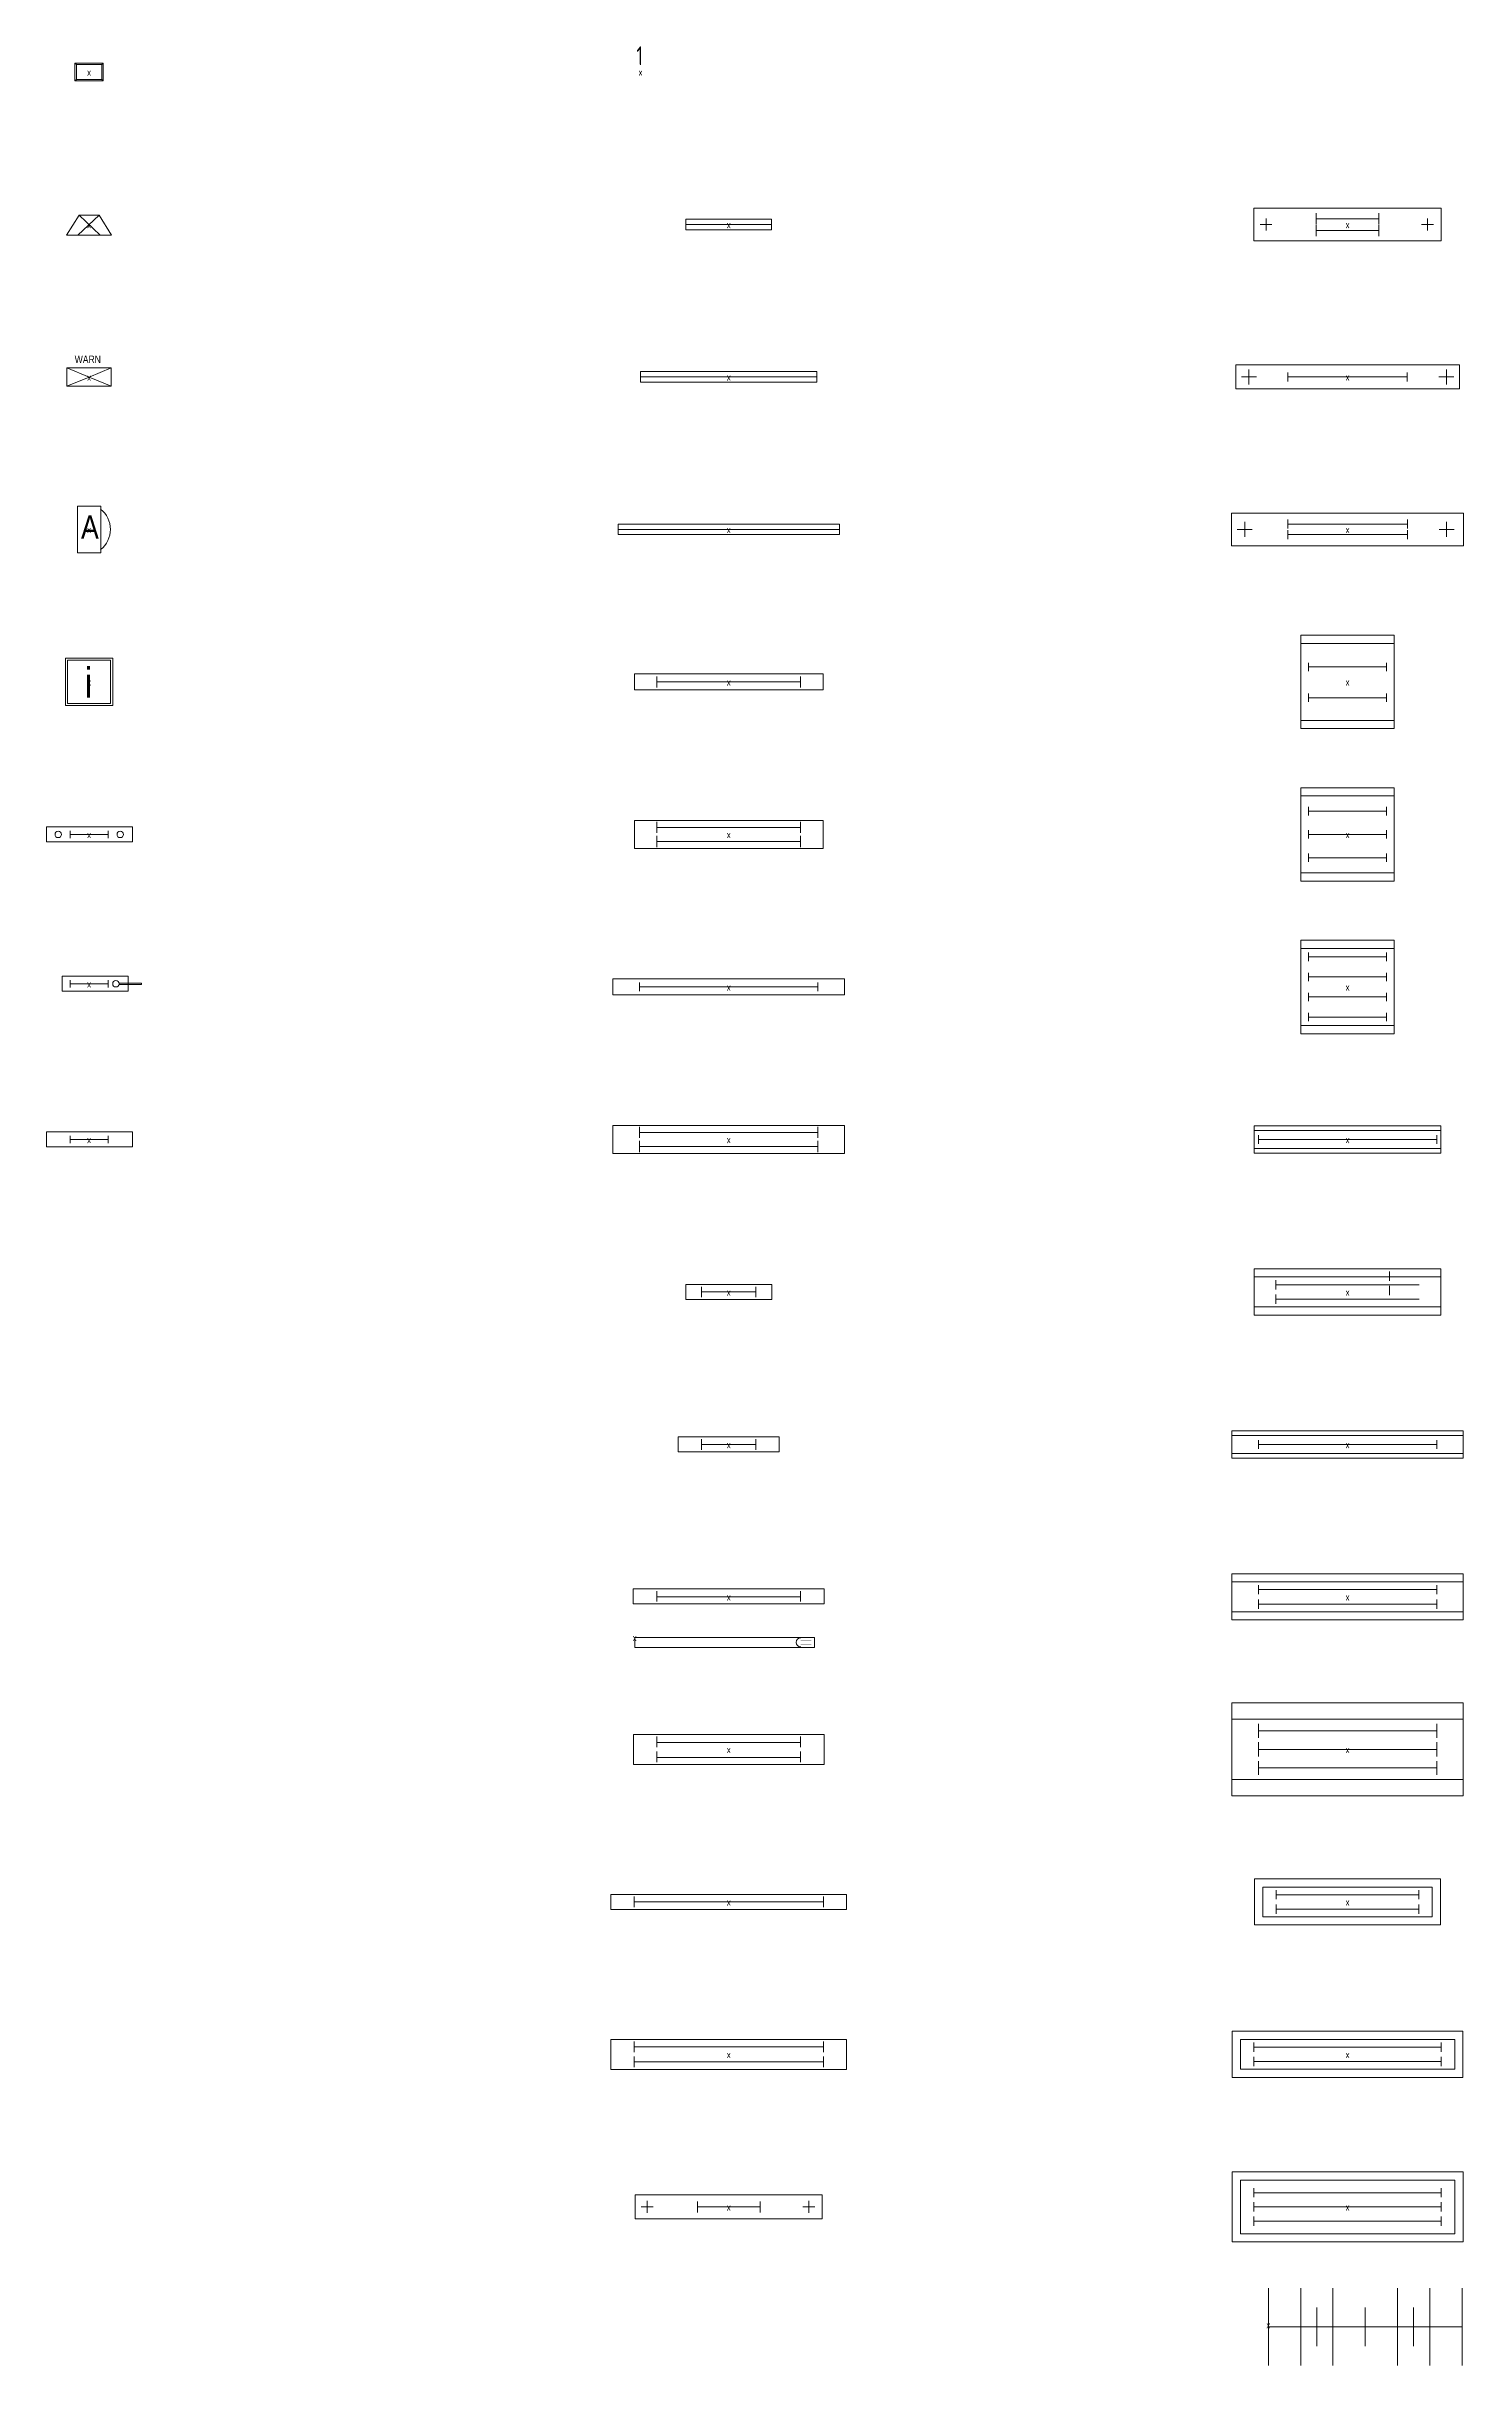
# Model space of a CAD drawing. Header units: metres. Extents: x -162 to 83385, y -62392 to -1971.
# Drawn here: x 36652 to 46117, y -17497 to -2017 of the extents above; entities that cross this region are included whole.
import ezdxf
from ezdxf.enums import TextEntityAlignment as Align

# ---------------------------------------------------------------- set-up
doc = ezdxf.new("R2010")
doc.units = ezdxf.units.M
doc.header["$LTSCALE"] = 0.5
doc.layers.get('Defpoints').update_dxf_attribs({"lineweight": 0})
for name, color, linetype, lineweight in [('ELIN_Attribut_01_Produkt_ID', 7, 'Continuous', 0), ('ELIN_Attribut_02_Stromkreis', 7, 'Continuous', 0), ('ELIN_Attribut_03_Verteilerbereich', 7, 'Continuous', 0), ('ELIN_Attribut_04_Montagehoehe', 7, 'Continuous', 0), ('ELIN_Attribut_05_Montageart', 7, 'Continuous', 0), ('ELIN_Attribut_06_Tuernummer', 7, 'Continuous', 0), ('ELIN_Attribut_07_Bemerkung', 7, 'Continuous', 0), ('ELIN_Attribut_08_Adresse', 7, 'Continuous', 0), ('ELIN_Attribut_10_AKZ1', 7, 'Continuous', 0), ('ELIN_Attribut_11_AKZ2', 7, 'Continuous', 0), ('ELIN_Attribut_12_Sonstiges1', 7, 'Continuous', 0), ('ELIN_Attribut_13_Sonstiges2', 7, 'Continuous', 0), ('ELIN_Attribut_14_Bauteil', 7, 'Continuous', 0), ('ELIN_Attribut_15_Ebene', 7, 'Continuous', 0), ('ELIN_Attribut_16_Raumnummer', 7, 'Continuous', 0), ('ELIN_Attribut_17_Raumname', 7, 'Continuous', 0), ('ELIN_Attribut_18_Montageabschnitt', 7, 'Continuous', 0), ('ELIN_Attribut_Basispunkt', 2, 'Continuous', 0), ('ELIN_Attribute_GEMOS', 11, 'Continuous', 0), ('ELIN_Attribute_Tragsystem', 7, 'Continuous', 0), ('ELIN_STS_DE_Aufbauleuchte', 7, 'Continuous', 0), ('ELIN_STS_DE_Aufteilungshilfe', 7, 'Continuous', 0), ('ELIN_STS_DE_Einbauleuchte', 7, 'Continuous', 0), ('ELIN_STS_DE_Feuchtrauaufbauleuchte', 7, 'Continuous', 0), ('ELIN_STS_DE_Haengeleuchte', 7, 'Continuous', 0), ('ELIN_STS_DE_Leuchten', 7, 'Continuous', 0), ('ELIN_STS_DE_Lichtsignal', 7, 'Continuous', 0), ('ELIN_STS_DE_LS Behandlungsraeume', 7, 'Continuous', 0), ('ELIN_STS_DE_Orientierungschild', 7, 'Continuous', 0), ('ELIN_STS_DE_Reinraumleuchte', 7, 'Continuous', 0), ('ELIN_STS_DE_Slotlight', 7, 'Continuous', 0), ('ELIN_STS_DE_Tragschiene', 5, 'Continuous', 0), ('ELIN_STS_DE_Warnleuchte', 7, 'Continuous', 0), ('ELIN_STS_FR_Orientierungschild', 7, 'Continuous', 0), ('ELIN_STS_WA_Ampel', 7, 'Continuous', 0), ('ELIN_STS_WA_Infopoint', 7, 'Continuous', 0), ('ELIN_STS_WA_Orientierungschild', 7, 'Continuous', 0), ('ELIN_STS_WA_Wandleuchte', 7, 'Continuous', 0)]:
    doc.layers.add(name, color=color, linetype=linetype, lineweight=lineweight)
doc.layers.get('0').off()
doc.styles.add('ARIAL_N', font='ARIALN.TTF')
doc.styles.add('ELIN_Attribute', font='isocp.shx', dxfattribs={"width": 0.8})
doc.styles.add('ELIN_SY', font='isocp.shx', dxfattribs={"width": 0.9})

# ---------------------------------------------------------------- blocks, each defined once
blk = doc.blocks.new('ELIN_STS_LICHTSIGNAL')
at = {"color": 0}
for p, q in [((-94, 59), (-94, -59)), ((-85, 50), (-94, 59)), ((94, 59), (-94, 59)), ((-85, 50), (-85, -50)), ((85, 50), (-85, 50)), ((85, 50), (94, 59)), ((85, -50), (85, 50)), ((94, -59), (94, 59)), ((-85, -50), (-94, -59)), ((-94, -59), (94, -59)), ((-85, -50), (85, -50)), ((85, -50), (94, -59))]:
    blk.add_line(p, q, dxfattribs=at)
at = {"layer": 'ELIN_Attribut_01_Produkt_ID', "style": 'ELIN_Attribute', "width": 0.8, "flags": 8}
blk.add_attdef('01_PRODUKT_ID', (-528, -255, 0), '', height=150, dxfattribs=at)
at = {"layer": 'ELIN_Attribut_02_Stromkreis', "style": 'ELIN_Attribute', "width": 0.8, "flags": 8}
blk.add_attdef('02_STROMKREIS', (-528, 141, 0), '', height=150, dxfattribs=at)
at = {"layer": 'ELIN_Attribut_03_Verteilerbereich', "style": 'ELIN_Attribute', "width": 0.8, "flags": 8}
blk.add_attdef('03_VERTEILERBEREICH', (-248, -604, 0), '', height=125, dxfattribs=at)
at = {"layer": 'ELIN_Attribut_04_Montagehoehe', "style": 'ELIN_Attribute', "width": 0.8, "flags": 8}
blk.add_attdef('04_MONTAGEHOEHE', text='', height=125, dxfattribs=at).set_placement((-210, -55, 0), align=Align.RIGHT)
at = {"layer": 'ELIN_Attribut_05_Montageart', "style": 'ELIN_Attribute', "width": 0.8, "flags": 8}
blk.add_attdef('05_MONTAGEART', (192, -55, 0), '', height=125, dxfattribs=at)
at = {"layer": 'ELIN_Attribut_06_Tuernummer', "style": 'ELIN_Attribute', "width": 0.8, "flags": 8}
blk.add_attdef('06_TUERNUMMER', text='', height=125, dxfattribs=at).set_placement((-210, -255, 0), align=Align.RIGHT)
at = {"layer": 'ELIN_Attribut_07_Bemerkung', "style": 'ELIN_Attribute', "width": 0.8, "flags": 8}
blk.add_attdef('07_BEMERKUNG', (-248, -804, 0), '', height=125, dxfattribs=at)
at = {"layer": 'ELIN_Attribut_08_Adresse', "style": 'ELIN_Attribute', "width": 0.8, "flags": 8}
blk.add_attdef('08_ADRESSE', (-248, -1004, 0), '', height=125, dxfattribs=at)
at = {"layer": 'ELIN_Attribut_10_AKZ1', "style": 'ELIN_Attribute', "width": 0.8, "flags": 8}
blk.add_attdef('10_AKZ1', (-248, -1404, 0), '', height=125, dxfattribs=at)
at = {"layer": 'ELIN_Attribut_11_AKZ2', "style": 'ELIN_Attribute', "width": 0.8, "flags": 8}
blk.add_attdef('11_AKZ2', (-248, -1604, 0), '', height=125, dxfattribs=at)
at = {"layer": 'ELIN_Attribut_12_Sonstiges1', "style": 'ELIN_Attribute', "width": 0.8, "flags": 8}
blk.add_attdef('12_SONSTIGES1', (-248, -1804, 0), '', height=125, dxfattribs=at)
at = {"layer": 'ELIN_Attribut_13_Sonstiges2', "style": 'ELIN_Attribute', "width": 0.8, "flags": 8}
blk.add_attdef('13_SONSTIGES2', (-248, -2004, 0), '', height=125, dxfattribs=at)
at = {"layer": 'ELIN_Attribut_14_Bauteil', "style": 'ELIN_Attribute', "width": 0.8, "flags": 8}
blk.add_attdef('14_BAUTEIL', (-248, -2204, 0), '', height=125, dxfattribs=at)
at = {"layer": 'ELIN_Attribut_15_Ebene', "style": 'ELIN_Attribute', "width": 0.8, "flags": 8}
blk.add_attdef('15_EBENE', (-248, -2404, 0), '', height=125, dxfattribs=at)
at = {"layer": 'ELIN_Attribut_16_Raumnummer', "style": 'ELIN_Attribute', "width": 0.8, "flags": 8}
blk.add_attdef('16_RAUMNUMMER', (-248, -2604, 0), '', height=125, dxfattribs=at)
at = {"layer": 'ELIN_Attribut_17_Raumname', "style": 'ELIN_Attribute', "width": 0.8, "flags": 8}
blk.add_attdef('17_RAUMNAME', (-248, -2804, 0), '', height=125, dxfattribs=at)
at = {"layer": 'ELIN_Attribut_18_Montageabschnitt', "style": 'ELIN_Attribute', "width": 0.8, "flags": 8}
blk.add_attdef('18_MONTAGEABSCHNITT', (-248, -3004, 0), '', height=125, dxfattribs=at)
at = {"layer": 'ELIN_Attribut_Basispunkt', "style": 'ELIN_Attribute', "width": 0.8, "flags": 8}
blk.add_attdef('Basispunkt', text='', height=50, dxfattribs=at).set_placement((0, 0), align=Align.MIDDLE)
at = {"layer": 'ELIN_Attribute_GEMOS', "style": 'ELIN_Attribute', "width": 0.6}
for tag, p in [('G01_PRO02ID', (1620, 184)), ('G02_BEZEICHNUNG', (1620, -15, 0)), ('G03_DESCRIPTION', (1620, -204, 0)), ('G04_GEMOS-SYMBOL', (1624, -404, 0)), ('G05_GEMOS-TYP', (1624, -604, 0)), ('G06_ORTSKENNUNG', (1620, -804, 0)), ('G08_FREI1', (1620, -1004, 0)), ('G08_FREI2', (1620, -1204, 0))]:
    blk.add_attdef(tag, p, '', height=125, dxfattribs=at)
blk = doc.blocks.new('ELIN_STS_LICHTSIGNAL_BEHANDLUNG')
at = {"color": 0}
for p, q in [((-67, 63), (-150, -71)), ((67, 63), (-75, -71)), ((75, -71), (-67, 63)), ((-67, 63), (67, 63)), ((67, 63), (150, -71)), ((150, -71), (-150, -71))]:
    blk.add_line(p, q, dxfattribs=at)
at = {"layer": 'ELIN_Attribut_01_Produkt_ID', "style": 'ELIN_Attribute', "width": 0.8, "flags": 8}
blk.add_attdef('01_PRODUKT_ID', (-533, -282, 0), '', height=150, dxfattribs=at)
at = {"layer": 'ELIN_Attribut_02_Stromkreis', "style": 'ELIN_Attribute', "width": 0.8, "flags": 8}
blk.add_attdef('02_STROMKREIS', (-533, 148, 0), '', height=150, dxfattribs=at)
at = {"layer": 'ELIN_Attribut_03_Verteilerbereich', "style": 'ELIN_Attribute', "width": 0.8, "flags": 8}
blk.add_attdef('03_VERTEILERBEREICH', (-248, -604, 0), '', height=125, dxfattribs=at)
at = {"layer": 'ELIN_Attribut_04_Montagehoehe', "style": 'ELIN_Attribute', "width": 0.8, "flags": 8}
blk.add_attdef('04_MONTAGEHOEHE', text='', height=125, dxfattribs=at).set_placement((-254, -55, 0), align=Align.RIGHT)
at = {"layer": 'ELIN_Attribut_05_Montageart', "style": 'ELIN_Attribute', "width": 0.8, "flags": 8}
blk.add_attdef('05_MONTAGEART', (243, -59, 0), '', height=125, dxfattribs=at)
at = {"layer": 'ELIN_Attribut_06_Tuernummer', "style": 'ELIN_Attribute', "width": 0.8, "flags": 8}
blk.add_attdef('06_TUERNUMMER', text='', height=125, dxfattribs=at).set_placement((-254, -255, 0), align=Align.RIGHT)
at = {"layer": 'ELIN_Attribut_07_Bemerkung', "style": 'ELIN_Attribute', "width": 0.8, "flags": 8}
blk.add_attdef('07_BEMERKUNG', (-248, -804, 0), '', height=125, dxfattribs=at)
at = {"layer": 'ELIN_Attribut_08_Adresse', "style": 'ELIN_Attribute', "width": 0.8, "flags": 8}
blk.add_attdef('08_ADRESSE', (-248, -1004, 0), '', height=125, dxfattribs=at)
at = {"layer": 'ELIN_Attribut_10_AKZ1', "style": 'ELIN_Attribute', "width": 0.8, "flags": 8}
blk.add_attdef('10_AKZ1', (-248, -1404, 0), '', height=125, dxfattribs=at)
at = {"layer": 'ELIN_Attribut_11_AKZ2', "style": 'ELIN_Attribute', "width": 0.8, "flags": 8}
blk.add_attdef('11_AKZ2', (-248, -1604, 0), '', height=125, dxfattribs=at)
at = {"layer": 'ELIN_Attribut_12_Sonstiges1', "style": 'ELIN_Attribute', "width": 0.8, "flags": 8}
blk.add_attdef('12_SONSTIGES1', (-248, -1804, 0), '', height=125, dxfattribs=at)
at = {"layer": 'ELIN_Attribut_13_Sonstiges2', "style": 'ELIN_Attribute', "width": 0.8, "flags": 8}
blk.add_attdef('13_SONSTIGES2', (-248, -2004, 0), '', height=125, dxfattribs=at)
at = {"layer": 'ELIN_Attribut_14_Bauteil', "style": 'ELIN_Attribute', "width": 0.8, "flags": 8}
blk.add_attdef('14_BAUTEIL', (-248, -2204, 0), '', height=125, dxfattribs=at)
at = {"layer": 'ELIN_Attribut_15_Ebene', "style": 'ELIN_Attribute', "width": 0.8, "flags": 8}
blk.add_attdef('15_EBENE', (-248, -2404, 0), '', height=125, dxfattribs=at)
at = {"layer": 'ELIN_Attribut_16_Raumnummer', "style": 'ELIN_Attribute', "width": 0.8, "flags": 8}
blk.add_attdef('16_RAUMNUMMER', (-248, -2604, 0), '', height=125, dxfattribs=at)
at = {"layer": 'ELIN_Attribut_17_Raumname', "style": 'ELIN_Attribute', "width": 0.8, "flags": 8}
blk.add_attdef('17_RAUMNAME', (-248, -2804, 0), '', height=125, dxfattribs=at)
at = {"layer": 'ELIN_Attribut_18_Montageabschnitt', "style": 'ELIN_Attribute', "width": 0.8, "flags": 8}
blk.add_attdef('18_MONTAGEABSCHNITT', (-248, -3004, 0), '', height=125, dxfattribs=at)
at = {"layer": 'ELIN_Attribut_Basispunkt', "style": 'ELIN_Attribute', "width": 0.8, "flags": 8}
blk.add_attdef('Basispunkt', text='', height=50, dxfattribs=at).set_placement((0, 0), align=Align.MIDDLE)
at = {"layer": 'ELIN_Attribute_GEMOS', "style": 'ELIN_Attribute', "width": 0.6}
for tag, p in [('G01_PRO02ID', (1620, 184)), ('G02_BEZEICHNUNG', (1620, -15, 0)), ('G03_DESCRIPTION', (1620, -204, 0)), ('G04_GEMOS-SYMBOL', (1624, -404, 0)), ('G05_GEMOS-TYP', (1624, -604, 0)), ('G06_ORTSKENNUNG', (1620, -804, 0)), ('G08_FREI1', (1620, -1004, 0)), ('G08_FREI2', (1620, -1204, 0))]:
    blk.add_attdef(tag, p, '', height=125, dxfattribs=at)
blk = doc.blocks.new('ELIN_STS_AMPEL')
at = {"color": 0}
for p, q in [((-78, 156), (78, 156)), ((-78, -156), (-78, 156)), ((78, 156), (78, -156)), ((78, -156), (-78, -156))]:
    blk.add_line(p, q, dxfattribs=at)
blk.add_arc((-32, 0), 174, 308.9552, 51.0448, dxfattribs=at)
at = {"color": 0, "style": 'ARIAL_N'}
blk.add_text('A', height=156, dxfattribs=at).set_placement((-54, -63))
at = {"layer": 'ELIN_Attribut_01_Produkt_ID', "style": 'ELIN_Attribute', "width": 0.8, "flags": 8}
blk.add_attdef('01_PRODUKT_ID', (-520, -347, 0), '', height=150, dxfattribs=at)
at = {"layer": 'ELIN_Attribut_02_Stromkreis', "style": 'ELIN_Attribute', "width": 0.8, "flags": 8}
blk.add_attdef('02_STROMKREIS', (-520, 244, 0), '', height=150, dxfattribs=at)
at = {"layer": 'ELIN_Attribut_03_Verteilerbereich', "style": 'ELIN_Attribute', "width": 0.8, "flags": 8}
blk.add_attdef('03_VERTEILERBEREICH', (-248, -604, 0), '', height=125, dxfattribs=at)
at = {"layer": 'ELIN_Attribut_04_Montagehoehe', "style": 'ELIN_Attribute', "width": 0.8, "flags": 8}
blk.add_attdef('04_MONTAGEHOEHE', text='', height=125, dxfattribs=at).set_placement((-214, -55, 0), align=Align.RIGHT)
at = {"layer": 'ELIN_Attribut_05_Montageart', "style": 'ELIN_Attribute', "width": 0.8, "flags": 8}
blk.add_attdef('05_MONTAGEART', (256, -49, 0), '', height=125, dxfattribs=at)
at = {"layer": 'ELIN_Attribut_06_Tuernummer', "style": 'ELIN_Attribute', "width": 0.8, "flags": 8}
blk.add_attdef('06_TUERNUMMER', text='', height=125, dxfattribs=at).set_placement((-214, -255, 0), align=Align.RIGHT)
at = {"layer": 'ELIN_Attribut_07_Bemerkung', "style": 'ELIN_Attribute', "width": 0.8, "flags": 8}
blk.add_attdef('07_BEMERKUNG', (-248, -804, 0), '', height=125, dxfattribs=at)
at = {"layer": 'ELIN_Attribut_08_Adresse', "style": 'ELIN_Attribute', "width": 0.8, "flags": 8}
blk.add_attdef('08_ADRESSE', (-248, -1004, 0), '', height=125, dxfattribs=at)
at = {"layer": 'ELIN_Attribut_10_AKZ1', "style": 'ELIN_Attribute', "width": 0.8, "flags": 8}
blk.add_attdef('10_AKZ1', (-248, -1404, 0), '', height=125, dxfattribs=at)
at = {"layer": 'ELIN_Attribut_11_AKZ2', "style": 'ELIN_Attribute', "width": 0.8, "flags": 8}
blk.add_attdef('11_AKZ2', (-248, -1604, 0), '', height=125, dxfattribs=at)
at = {"layer": 'ELIN_Attribut_12_Sonstiges1', "style": 'ELIN_Attribute', "width": 0.8, "flags": 8}
blk.add_attdef('12_SONSTIGES1', (-248, -1804, 0), '', height=125, dxfattribs=at)
at = {"layer": 'ELIN_Attribut_13_Sonstiges2', "style": 'ELIN_Attribute', "width": 0.8, "flags": 8}
blk.add_attdef('13_SONSTIGES2', (-248, -2004, 0), '', height=125, dxfattribs=at)
at = {"layer": 'ELIN_Attribut_14_Bauteil', "style": 'ELIN_Attribute', "width": 0.8, "flags": 8}
blk.add_attdef('14_BAUTEIL', (-248, -2204, 0), '', height=125, dxfattribs=at)
at = {"layer": 'ELIN_Attribut_15_Ebene', "style": 'ELIN_Attribute', "width": 0.8, "flags": 8}
blk.add_attdef('15_EBENE', (-248, -2404, 0), '', height=125, dxfattribs=at)
at = {"layer": 'ELIN_Attribut_16_Raumnummer', "style": 'ELIN_Attribute', "width": 0.8, "flags": 8}
blk.add_attdef('16_RAUMNUMMER', (-248, -2604, 0), '', height=125, dxfattribs=at)
at = {"layer": 'ELIN_Attribut_17_Raumname', "style": 'ELIN_Attribute', "width": 0.8, "flags": 8}
blk.add_attdef('17_RAUMNAME', (-248, -2804, 0), '', height=125, dxfattribs=at)
at = {"layer": 'ELIN_Attribut_18_Montageabschnitt', "style": 'ELIN_Attribute', "width": 0.8, "flags": 8}
blk.add_attdef('18_MONTAGEABSCHNITT', (-248, -3004, 0), '', height=125, dxfattribs=at)
at = {"layer": 'ELIN_Attribut_Basispunkt', "style": 'ELIN_Attribute', "width": 0.8, "flags": 8}
blk.add_attdef('Basispunkt', text='', height=50, dxfattribs=at).set_placement((0, 0), align=Align.MIDDLE)
at = {"layer": 'ELIN_Attribute_GEMOS', "style": 'ELIN_Attribute', "width": 0.6}
for tag, p in [('G01_PRO02ID', (1620, 184)), ('G02_BEZEICHNUNG', (1620, -15, 0)), ('G03_DESCRIPTION', (1620, -204, 0)), ('G04_GEMOS-SYMBOL', (1624, -404, 0)), ('G05_GEMOS-TYP', (1624, -604, 0)), ('G06_ORTSKENNUNG', (1620, -804, 0)), ('G08_FREI1', (1620, -1004, 0)), ('G08_FREI2', (1620, -1204, 0))]:
    blk.add_attdef(tag, p, '', height=125, dxfattribs=at)
blk = doc.blocks.new('ELIN_STS_INFOPOINT')
at = {"color": 0}
for p, q in [((158, 158), (-158, 158)), ((-158, 158), (-158, -158)), ((158, -158), (158, 158)), ((144, 144), (-144, 144)), ((-144, 144), (-144, -144)), ((144, -144), (144, 144)), ((-144, -144), (144, -144)), ((-158, -158), (158, -158))]:
    blk.add_line(p, q, dxfattribs=at)
at = {"color": 0, "style": 'ARIAL_N'}
blk.add_text('i', height=200, dxfattribs=at).set_placement((-30, -105))
at = {"layer": 'ELIN_Attribut_01_Produkt_ID', "style": 'ELIN_Attribute', "width": 0.8, "flags": 8}
blk.add_attdef('01_PRODUKT_ID', (-562, -358, 0), '', height=150, dxfattribs=at)
at = {"layer": 'ELIN_Attribut_02_Stromkreis', "style": 'ELIN_Attribute', "width": 0.8, "flags": 8}
blk.add_attdef('02_STROMKREIS', (-562, 274, 0), '', height=150, dxfattribs=at)
at = {"layer": 'ELIN_Attribut_03_Verteilerbereich', "style": 'ELIN_Attribute', "width": 0.8, "flags": 8}
blk.add_attdef('03_VERTEILERBEREICH', (-248, -604, 0), '', height=125, dxfattribs=at)
at = {"layer": 'ELIN_Attribut_04_Montagehoehe', "style": 'ELIN_Attribute', "width": 0.8, "flags": 8}
blk.add_attdef('04_MONTAGEHOEHE', text='', height=125, dxfattribs=at).set_placement((-331, -55, 0), align=Align.RIGHT)
at = {"layer": 'ELIN_Attribut_05_Montageart', "style": 'ELIN_Attribute', "width": 0.8, "flags": 8}
blk.add_attdef('05_MONTAGEART', (318, -48), '', height=125, dxfattribs=at)
at = {"layer": 'ELIN_Attribut_06_Tuernummer', "style": 'ELIN_Attribute', "width": 0.8, "flags": 8}
blk.add_attdef('06_TUERNUMMER', text='', height=125, dxfattribs=at).set_placement((-331, -255, 0), align=Align.RIGHT)
at = {"layer": 'ELIN_Attribut_07_Bemerkung', "style": 'ELIN_Attribute', "width": 0.8, "flags": 8}
blk.add_attdef('07_BEMERKUNG', (-248, -804, 0), '', height=125, dxfattribs=at)
at = {"layer": 'ELIN_Attribut_08_Adresse', "style": 'ELIN_Attribute', "width": 0.8, "flags": 8}
blk.add_attdef('08_ADRESSE', (-248, -1004, 0), '', height=125, dxfattribs=at)
at = {"layer": 'ELIN_Attribut_10_AKZ1', "style": 'ELIN_Attribute', "width": 0.8, "flags": 8}
blk.add_attdef('10_AKZ1', (-248, -1404, 0), '', height=125, dxfattribs=at)
at = {"layer": 'ELIN_Attribut_11_AKZ2', "style": 'ELIN_Attribute', "width": 0.8, "flags": 8}
blk.add_attdef('11_AKZ2', (-248, -1604, 0), '', height=125, dxfattribs=at)
at = {"layer": 'ELIN_Attribut_12_Sonstiges1', "style": 'ELIN_Attribute', "width": 0.8, "flags": 8}
blk.add_attdef('12_SONSTIGES1', (-248, -1804, 0), '', height=125, dxfattribs=at)
at = {"layer": 'ELIN_Attribut_13_Sonstiges2', "style": 'ELIN_Attribute', "width": 0.8, "flags": 8}
blk.add_attdef('13_SONSTIGES2', (-248, -2004, 0), '', height=125, dxfattribs=at)
at = {"layer": 'ELIN_Attribut_14_Bauteil', "style": 'ELIN_Attribute', "width": 0.8, "flags": 8}
blk.add_attdef('14_BAUTEIL', (-248, -2204, 0), '', height=125, dxfattribs=at)
at = {"layer": 'ELIN_Attribut_15_Ebene', "style": 'ELIN_Attribute', "width": 0.8, "flags": 8}
blk.add_attdef('15_EBENE', (-248, -2404, 0), '', height=125, dxfattribs=at)
at = {"layer": 'ELIN_Attribut_16_Raumnummer', "style": 'ELIN_Attribute', "width": 0.8, "flags": 8}
blk.add_attdef('16_RAUMNUMMER', (-248, -2604, 0), '', height=125, dxfattribs=at)
at = {"layer": 'ELIN_Attribut_17_Raumname', "style": 'ELIN_Attribute', "width": 0.8, "flags": 8}
blk.add_attdef('17_RAUMNAME', (-248, -2804, 0), '', height=125, dxfattribs=at)
at = {"layer": 'ELIN_Attribut_18_Montageabschnitt', "style": 'ELIN_Attribute', "width": 0.8, "flags": 8}
blk.add_attdef('18_MONTAGEABSCHNITT', (-248, -3004, 0), '', height=125, dxfattribs=at)
at = {"layer": 'ELIN_Attribut_Basispunkt', "style": 'ELIN_Attribute', "width": 0.8, "flags": 8}
blk.add_attdef('Basispunkt', text='', height=50, dxfattribs=at).set_placement((0, 0), align=Align.MIDDLE)
at = {"layer": 'ELIN_Attribute_GEMOS', "style": 'ELIN_Attribute', "width": 0.6}
for tag, p in [('G01_PRO02ID', (1620, 184)), ('G02_BEZEICHNUNG', (1620, -15, 0)), ('G03_DESCRIPTION', (1620, -204, 0)), ('G04_GEMOS-SYMBOL', (1624, -404, 0)), ('G05_GEMOS-TYP', (1624, -604, 0)), ('G06_ORTSKENNUNG', (1620, -804, 0)), ('G08_FREI1', (1620, -1004, 0)), ('G08_FREI2', (1620, -1204, 0))]:
    blk.add_attdef(tag, p, '', height=125, dxfattribs=at)
blk = doc.blocks.new('ELIN_STS_ORIENTIERUNGSSCHILD_DECKE')
at = {"color": 0}
for p, q in [((-285, 50), (290, 50)), ((-285, -50), (-285, 50)), ((-127, 24), (-127, -25)), ((-127, 0), (127, 0)), ((127, 24), (127, -25)), ((290, -50), (290, 50)), ((290, -50), (-285, -50))]:
    blk.add_line(p, q, dxfattribs=at)
for centre in [(-206, 0), (208, 0)]:
    blk.add_circle(centre, 21.2, dxfattribs=at)
at = {"layer": 'ELIN_Attribut_01_Produkt_ID', "style": 'ELIN_Attribute', "width": 0.8, "flags": 8}
blk.add_attdef('01_PRODUKT_ID', (-596, -255, 0), '', height=150, dxfattribs=at)
at = {"layer": 'ELIN_Attribut_02_Stromkreis', "style": 'ELIN_Attribute', "width": 0.8, "flags": 8}
blk.add_attdef('02_STROMKREIS', (-596, 172, 0), '', height=150, dxfattribs=at)
at = {"layer": 'ELIN_Attribut_03_Verteilerbereich', "style": 'ELIN_Attribute', "width": 0.8, "flags": 8}
blk.add_attdef('03_VERTEILERBEREICH', (-248, -604, 0), '', height=125, dxfattribs=at)
at = {"layer": 'ELIN_Attribut_04_Montagehoehe', "style": 'ELIN_Attribute', "width": 0.8, "flags": 8}
blk.add_attdef('04_MONTAGEHOEHE', text='', height=125, dxfattribs=at).set_placement((-417, -55, 0), align=Align.RIGHT)
at = {"layer": 'ELIN_Attribut_05_Montageart', "style": 'ELIN_Attribute', "width": 0.8, "flags": 8}
blk.add_attdef('05_MONTAGEART', (405, -50), '', height=125, dxfattribs=at)
at = {"layer": 'ELIN_Attribut_06_Tuernummer', "style": 'ELIN_Attribute', "width": 0.8, "flags": 8}
blk.add_attdef('06_TUERNUMMER', text='', height=125, dxfattribs=at).set_placement((-417, -255, 0), align=Align.RIGHT)
at = {"layer": 'ELIN_Attribut_07_Bemerkung', "style": 'ELIN_Attribute', "width": 0.8, "flags": 8}
blk.add_attdef('07_BEMERKUNG', (-248, -804, 0), '', height=125, dxfattribs=at)
at = {"layer": 'ELIN_Attribut_08_Adresse', "style": 'ELIN_Attribute', "width": 0.8, "flags": 8}
blk.add_attdef('08_ADRESSE', (-248, -1004, 0), '', height=125, dxfattribs=at)
at = {"layer": 'ELIN_Attribut_10_AKZ1', "style": 'ELIN_Attribute', "width": 0.8, "flags": 8}
blk.add_attdef('10_AKZ1', (-248, -1404, 0), '', height=125, dxfattribs=at)
at = {"layer": 'ELIN_Attribut_11_AKZ2', "style": 'ELIN_Attribute', "width": 0.8, "flags": 8}
blk.add_attdef('11_AKZ2', (-248, -1604, 0), '', height=125, dxfattribs=at)
at = {"layer": 'ELIN_Attribut_12_Sonstiges1', "style": 'ELIN_Attribute', "width": 0.8, "flags": 8}
blk.add_attdef('12_SONSTIGES1', (-248, -1804, 0), '', height=125, dxfattribs=at)
at = {"layer": 'ELIN_Attribut_13_Sonstiges2', "style": 'ELIN_Attribute', "width": 0.8, "flags": 8}
blk.add_attdef('13_SONSTIGES2', (-248, -2004, 0), '', height=125, dxfattribs=at)
at = {"layer": 'ELIN_Attribut_14_Bauteil', "style": 'ELIN_Attribute', "width": 0.8, "flags": 8}
blk.add_attdef('14_BAUTEIL', (-248, -2204, 0), '', height=125, dxfattribs=at)
at = {"layer": 'ELIN_Attribut_15_Ebene', "style": 'ELIN_Attribute', "width": 0.8, "flags": 8}
blk.add_attdef('15_EBENE', (-248, -2404, 0), '', height=125, dxfattribs=at)
at = {"layer": 'ELIN_Attribut_16_Raumnummer', "style": 'ELIN_Attribute', "width": 0.8, "flags": 8}
blk.add_attdef('16_RAUMNUMMER', (-248, -2604, 0), '', height=125, dxfattribs=at)
at = {"layer": 'ELIN_Attribut_17_Raumname', "style": 'ELIN_Attribute', "width": 0.8, "flags": 8}
blk.add_attdef('17_RAUMNAME', (-248, -2804, 0), '', height=125, dxfattribs=at)
at = {"layer": 'ELIN_Attribut_18_Montageabschnitt', "style": 'ELIN_Attribute', "width": 0.8, "flags": 8}
blk.add_attdef('18_MONTAGEABSCHNITT', (-248, -3004, 0), '', height=125, dxfattribs=at)
at = {"layer": 'ELIN_Attribut_Basispunkt', "style": 'ELIN_Attribute', "width": 0.8, "flags": 8}
blk.add_attdef('Basispunkt', text='', height=50, dxfattribs=at).set_placement((0, 0), align=Align.MIDDLE)
at = {"layer": 'ELIN_Attribute_GEMOS', "style": 'ELIN_Attribute', "width": 0.6}
for tag, p in [('G01_PRO02ID', (1620, 184)), ('G02_BEZEICHNUNG', (1620, -15, 0)), ('G03_DESCRIPTION', (1620, -204, 0)), ('G04_GEMOS-SYMBOL', (1624, -404, 0)), ('G05_GEMOS-TYP', (1624, -604, 0)), ('G06_ORTSKENNUNG', (1620, -804, 0)), ('G08_FREI1', (1620, -1004, 0)), ('G08_FREI2', (1620, -1204, 0))]:
    blk.add_attdef(tag, p, '', height=125, dxfattribs=at)
blk = doc.blocks.new('ELIN_STS_ORIENTIERUNGSSCHILD_FREI')
at = {"color": 0}
for p, q in [((-285, -50), (-285, 50)), ((-285, 50), (290, 50)), ((-127, 24), (-127, -25)), ((-127, 0), (127, 0)), ((127, 24), (127, -25)), ((290, -50), (290, 50)), ((290, -50), (-285, -50))]:
    blk.add_line(p, q, dxfattribs=at)
at = {"layer": 'ELIN_Attribut_01_Produkt_ID', "style": 'ELIN_Attribute', "width": 0.8, "flags": 8}
blk.add_attdef('01_PRODUKT_ID', (-625, -255, 0), '', height=150, dxfattribs=at)
at = {"layer": 'ELIN_Attribut_02_Stromkreis', "style": 'ELIN_Attribute', "width": 0.8, "flags": 8}
blk.add_attdef('02_STROMKREIS', (-625, 170, 0), '', height=150, dxfattribs=at)
at = {"layer": 'ELIN_Attribut_03_Verteilerbereich', "style": 'ELIN_Attribute', "width": 0.8, "flags": 8}
blk.add_attdef('03_VERTEILERBEREICH', (-248, -604, 0), '', height=125, dxfattribs=at)
at = {"layer": 'ELIN_Attribut_04_Montagehoehe', "style": 'ELIN_Attribute', "width": 0.8, "flags": 8}
blk.add_attdef('04_MONTAGEHOEHE', text='', height=125, dxfattribs=at).set_placement((-408, -55, 0), align=Align.RIGHT)
at = {"layer": 'ELIN_Attribut_05_Montageart', "style": 'ELIN_Attribute', "width": 0.8, "flags": 8}
blk.add_attdef('05_MONTAGEART', (444, -50), '', height=125, dxfattribs=at)
at = {"layer": 'ELIN_Attribut_06_Tuernummer', "style": 'ELIN_Attribute', "width": 0.8, "flags": 8}
blk.add_attdef('06_TUERNUMMER', text='', height=125, dxfattribs=at).set_placement((-408, -255, 0), align=Align.RIGHT)
at = {"layer": 'ELIN_Attribut_07_Bemerkung', "style": 'ELIN_Attribute', "width": 0.8, "flags": 8}
blk.add_attdef('07_BEMERKUNG', (-248, -804, 0), '', height=125, dxfattribs=at)
at = {"layer": 'ELIN_Attribut_08_Adresse', "style": 'ELIN_Attribute', "width": 0.8, "flags": 8}
blk.add_attdef('08_ADRESSE', (-248, -1004, 0), '', height=125, dxfattribs=at)
at = {"layer": 'ELIN_Attribut_10_AKZ1', "style": 'ELIN_Attribute', "width": 0.8, "flags": 8}
blk.add_attdef('10_AKZ1', (-248, -1404, 0), '', height=125, dxfattribs=at)
at = {"layer": 'ELIN_Attribut_11_AKZ2', "style": 'ELIN_Attribute', "width": 0.8, "flags": 8}
blk.add_attdef('11_AKZ2', (-248, -1604, 0), '', height=125, dxfattribs=at)
at = {"layer": 'ELIN_Attribut_12_Sonstiges1', "style": 'ELIN_Attribute', "width": 0.8, "flags": 8}
blk.add_attdef('12_SONSTIGES1', (-248, -1804, 0), '', height=125, dxfattribs=at)
at = {"layer": 'ELIN_Attribut_13_Sonstiges2', "style": 'ELIN_Attribute', "width": 0.8, "flags": 8}
blk.add_attdef('13_SONSTIGES2', (-248, -2004, 0), '', height=125, dxfattribs=at)
at = {"layer": 'ELIN_Attribut_14_Bauteil', "style": 'ELIN_Attribute', "width": 0.8, "flags": 8}
blk.add_attdef('14_BAUTEIL', (-248, -2204, 0), '', height=125, dxfattribs=at)
at = {"layer": 'ELIN_Attribut_15_Ebene', "style": 'ELIN_Attribute', "width": 0.8, "flags": 8}
blk.add_attdef('15_EBENE', (-248, -2404, 0), '', height=125, dxfattribs=at)
at = {"layer": 'ELIN_Attribut_16_Raumnummer', "style": 'ELIN_Attribute', "width": 0.8, "flags": 8}
blk.add_attdef('16_RAUMNUMMER', (-248, -2604, 0), '', height=125, dxfattribs=at)
at = {"layer": 'ELIN_Attribut_17_Raumname', "style": 'ELIN_Attribute', "width": 0.8, "flags": 8}
blk.add_attdef('17_RAUMNAME', (-248, -2804, 0), '', height=125, dxfattribs=at)
at = {"layer": 'ELIN_Attribut_18_Montageabschnitt', "style": 'ELIN_Attribute', "width": 0.8, "flags": 8}
blk.add_attdef('18_MONTAGEABSCHNITT', (-248, -3004, 0), '', height=125, dxfattribs=at)
at = {"layer": 'ELIN_Attribut_Basispunkt', "style": 'ELIN_Attribute', "width": 0.8, "flags": 8}
blk.add_attdef('Basispunkt', text='', height=50, dxfattribs=at).set_placement((0, 0), align=Align.MIDDLE)
at = {"layer": 'ELIN_Attribute_GEMOS', "style": 'ELIN_Attribute', "width": 0.6}
for tag, p in [('G01_PRO02ID', (1620, 184)), ('G02_BEZEICHNUNG', (1620, -15, 0)), ('G03_DESCRIPTION', (1620, -204, 0)), ('G04_GEMOS-SYMBOL', (1624, -404, 0)), ('G05_GEMOS-TYP', (1624, -604, 0)), ('G06_ORTSKENNUNG', (1620, -804, 0)), ('G08_FREI1', (1620, -1004, 0)), ('G08_FREI2', (1620, -1204, 0))]:
    blk.add_attdef(tag, p, '', height=125, dxfattribs=at)
blk = doc.blocks.new('ELIN_STS_ORIENTIERUNGSSCHILD_WAND')
at = {"color": 0}
for p, q in [((-179, -50), (-179, 50)), ((-179, 50), (261, 50)), ((-127, 24), (-127, -25)), ((-127, 0), (127, 0)), ((127, 24), (127, -25)), ((200, 5), (351, 5)), ((261, -50), (261, 50)), ((351, 5), (351, -4)), ((261, -50), (-179, -50)), ((200, -4), (351, -4))]:
    blk.add_line(p, q, dxfattribs=at)
blk.add_circle((179, 0), 21.2, dxfattribs=at)
at = {"layer": 'ELIN_Attribut_01_Produkt_ID', "style": 'ELIN_Attribute', "width": 0.8, "flags": 8}
blk.add_attdef('01_PRODUKT_ID', (-524, -255, 0), '', height=150, dxfattribs=at)
at = {"layer": 'ELIN_Attribut_02_Stromkreis', "style": 'ELIN_Attribute', "width": 0.8, "flags": 8}
blk.add_attdef('02_STROMKREIS', (-524, 154, 0), '', height=150, dxfattribs=at)
at = {"layer": 'ELIN_Attribut_03_Verteilerbereich', "style": 'ELIN_Attribute', "width": 0.8, "flags": 8}
blk.add_attdef('03_VERTEILERBEREICH', (-248, -604, 0), '', height=125, dxfattribs=at)
at = {"layer": 'ELIN_Attribut_04_Montagehoehe', "style": 'ELIN_Attribute', "width": 0.8, "flags": 8}
blk.add_attdef('04_MONTAGEHOEHE', text='', height=125, dxfattribs=at).set_placement((-296, -55, 0), align=Align.RIGHT)
at = {"layer": 'ELIN_Attribut_05_Montageart', "style": 'ELIN_Attribute', "width": 0.8, "flags": 8}
blk.add_attdef('05_MONTAGEART', (441, -49, 0), '', height=125, dxfattribs=at)
at = {"layer": 'ELIN_Attribut_06_Tuernummer', "style": 'ELIN_Attribute', "width": 0.8, "flags": 8}
blk.add_attdef('06_TUERNUMMER', text='', height=125, dxfattribs=at).set_placement((-296, -255, 0), align=Align.RIGHT)
at = {"layer": 'ELIN_Attribut_07_Bemerkung', "style": 'ELIN_Attribute', "width": 0.8, "flags": 8}
blk.add_attdef('07_BEMERKUNG', (-248, -804, 0), '', height=125, dxfattribs=at)
at = {"layer": 'ELIN_Attribut_08_Adresse', "style": 'ELIN_Attribute', "width": 0.8, "flags": 8}
blk.add_attdef('08_ADRESSE', (-248, -1004, 0), '', height=125, dxfattribs=at)
at = {"layer": 'ELIN_Attribut_10_AKZ1', "style": 'ELIN_Attribute', "width": 0.8, "flags": 8}
blk.add_attdef('10_AKZ1', (-248, -1404, 0), '', height=125, dxfattribs=at)
at = {"layer": 'ELIN_Attribut_11_AKZ2', "style": 'ELIN_Attribute', "width": 0.8, "flags": 8}
blk.add_attdef('11_AKZ2', (-248, -1604, 0), '', height=125, dxfattribs=at)
at = {"layer": 'ELIN_Attribut_12_Sonstiges1', "style": 'ELIN_Attribute', "width": 0.8, "flags": 8}
blk.add_attdef('12_SONSTIGES1', (-248, -1804, 0), '', height=125, dxfattribs=at)
at = {"layer": 'ELIN_Attribut_13_Sonstiges2', "style": 'ELIN_Attribute', "width": 0.8, "flags": 8}
blk.add_attdef('13_SONSTIGES2', (-248, -2004, 0), '', height=125, dxfattribs=at)
at = {"layer": 'ELIN_Attribut_14_Bauteil', "style": 'ELIN_Attribute', "width": 0.8, "flags": 8}
blk.add_attdef('14_BAUTEIL', (-248, -2204, 0), '', height=125, dxfattribs=at)
at = {"layer": 'ELIN_Attribut_15_Ebene', "style": 'ELIN_Attribute', "width": 0.8, "flags": 8}
blk.add_attdef('15_EBENE', (-248, -2404, 0), '', height=125, dxfattribs=at)
at = {"layer": 'ELIN_Attribut_16_Raumnummer', "style": 'ELIN_Attribute', "width": 0.8, "flags": 8}
blk.add_attdef('16_RAUMNUMMER', (-248, -2604, 0), '', height=125, dxfattribs=at)
at = {"layer": 'ELIN_Attribut_17_Raumname', "style": 'ELIN_Attribute', "width": 0.8, "flags": 8}
blk.add_attdef('17_RAUMNAME', (-248, -2804, 0), '', height=125, dxfattribs=at)
at = {"layer": 'ELIN_Attribut_18_Montageabschnitt', "style": 'ELIN_Attribute', "width": 0.8, "flags": 8}
blk.add_attdef('18_MONTAGEABSCHNITT', (-248, -3004, 0), '', height=125, dxfattribs=at)
at = {"layer": 'ELIN_Attribut_Basispunkt', "style": 'ELIN_Attribute', "width": 0.8, "flags": 8}
blk.add_attdef('Basispunkt', text='', height=50, dxfattribs=at).set_placement((0, 0), align=Align.MIDDLE)
at = {"layer": 'ELIN_Attribute_GEMOS', "style": 'ELIN_Attribute', "width": 0.6}
for tag, p in [('G01_PRO02ID', (1620, 184)), ('G02_BEZEICHNUNG', (1620, -15, 0)), ('G03_DESCRIPTION', (1620, -204, 0)), ('G04_GEMOS-SYMBOL', (1624, -404, 0)), ('G05_GEMOS-TYP', (1624, -604, 0)), ('G06_ORTSKENNUNG', (1620, -804, 0)), ('G08_FREI1', (1620, -1004, 0)), ('G08_FREI2', (1620, -1204, 0))]:
    blk.add_attdef(tag, p, '', height=125, dxfattribs=at)
blk = doc.blocks.new('ELIN_STS_WARNLEUCHTE')
at = {"color": 0}
for p, q in [((148, 61), (-148, 61)), ((-148, 61), (0, 0)), ((-148, 61), (-148, -61)), ((0, 0), (148, 61)), ((148, -61), (148, 61)), ((0, 0), (-148, -61)), ((-148, -61), (148, -61)), ((148, -61), (0, 0))]:
    blk.add_line(p, q, dxfattribs=at)
at = {"color": 0, "style": 'ARIAL_N'}
blk.add_text('WARN', height=50, dxfattribs=at).set_placement((-96, 93))
at = {"layer": 'ELIN_Attribut_01_Produkt_ID', "style": 'ELIN_Attribute', "width": 0.8, "flags": 8}
blk.add_attdef('01_PRODUKT_ID', (-519, -255, 0), '', height=150, dxfattribs=at)
at = {"layer": 'ELIN_Attribut_02_Stromkreis', "style": 'ELIN_Attribute', "width": 0.8, "flags": 8}
blk.add_attdef('02_STROMKREIS', (-519, 196, 0), '', height=150, dxfattribs=at)
at = {"layer": 'ELIN_Attribut_03_Verteilerbereich', "style": 'ELIN_Attribute', "width": 0.8, "flags": 8}
blk.add_attdef('03_VERTEILERBEREICH', (-248, -604, 0), '', height=125, dxfattribs=at)
at = {"layer": 'ELIN_Attribut_04_Montagehoehe', "style": 'ELIN_Attribute', "width": 0.8, "flags": 8}
blk.add_attdef('04_MONTAGEHOEHE', text='', height=125, dxfattribs=at).set_placement((-266, -55, 0), align=Align.RIGHT)
at = {"layer": 'ELIN_Attribut_05_Montageart', "style": 'ELIN_Attribute', "width": 0.8, "flags": 8}
blk.add_attdef('05_MONTAGEART', (256, -49, 0), '', height=125, dxfattribs=at)
at = {"layer": 'ELIN_Attribut_06_Tuernummer', "style": 'ELIN_Attribute', "width": 0.8, "flags": 8}
blk.add_attdef('06_TUERNUMMER', text='', height=125, dxfattribs=at).set_placement((-266, -255, 0), align=Align.RIGHT)
at = {"layer": 'ELIN_Attribut_07_Bemerkung', "style": 'ELIN_Attribute', "width": 0.8, "flags": 8}
blk.add_attdef('07_BEMERKUNG', (-248, -804, 0), '', height=125, dxfattribs=at)
at = {"layer": 'ELIN_Attribut_08_Adresse', "style": 'ELIN_Attribute', "width": 0.8, "flags": 8}
blk.add_attdef('08_ADRESSE', (-248, -1004, 0), '', height=125, dxfattribs=at)
at = {"layer": 'ELIN_Attribut_10_AKZ1', "style": 'ELIN_Attribute', "width": 0.8, "flags": 8}
blk.add_attdef('10_AKZ1', (-248, -1404, 0), '', height=125, dxfattribs=at)
at = {"layer": 'ELIN_Attribut_11_AKZ2', "style": 'ELIN_Attribute', "width": 0.8, "flags": 8}
blk.add_attdef('11_AKZ2', (-248, -1604, 0), '', height=125, dxfattribs=at)
at = {"layer": 'ELIN_Attribut_12_Sonstiges1', "style": 'ELIN_Attribute', "width": 0.8, "flags": 8}
blk.add_attdef('12_SONSTIGES1', (-248, -1804, 0), '', height=125, dxfattribs=at)
at = {"layer": 'ELIN_Attribut_13_Sonstiges2', "style": 'ELIN_Attribute', "width": 0.8, "flags": 8}
blk.add_attdef('13_SONSTIGES2', (-248, -2004, 0), '', height=125, dxfattribs=at)
at = {"layer": 'ELIN_Attribut_14_Bauteil', "style": 'ELIN_Attribute', "width": 0.8, "flags": 8}
blk.add_attdef('14_BAUTEIL', (-248, -2204, 0), '', height=125, dxfattribs=at)
at = {"layer": 'ELIN_Attribut_15_Ebene', "style": 'ELIN_Attribute', "width": 0.8, "flags": 8}
blk.add_attdef('15_EBENE', (-248, -2404, 0), '', height=125, dxfattribs=at)
at = {"layer": 'ELIN_Attribut_16_Raumnummer', "style": 'ELIN_Attribute', "width": 0.8, "flags": 8}
blk.add_attdef('16_RAUMNUMMER', (-248, -2604, 0), '', height=125, dxfattribs=at)
at = {"layer": 'ELIN_Attribut_17_Raumname', "style": 'ELIN_Attribute', "width": 0.8, "flags": 8}
blk.add_attdef('17_RAUMNAME', (-248, -2804, 0), '', height=125, dxfattribs=at)
at = {"layer": 'ELIN_Attribut_18_Montageabschnitt', "style": 'ELIN_Attribute', "width": 0.8, "flags": 8}
blk.add_attdef('18_MONTAGEABSCHNITT', (-248, -3004, 0), '', height=125, dxfattribs=at)
at = {"layer": 'ELIN_Attribut_Basispunkt', "style": 'ELIN_Attribute', "width": 0.8, "flags": 8}
blk.add_attdef('Basispunkt', text='', height=50, dxfattribs=at).set_placement((0, 0), align=Align.MIDDLE)
at = {"layer": 'ELIN_Attribute_GEMOS', "style": 'ELIN_Attribute', "width": 0.6}
for tag, p in [('G01_PRO02ID', (1620, 184)), ('G02_BEZEICHNUNG', (1620, -15, 0)), ('G03_DESCRIPTION', (1620, -204, 0)), ('G04_GEMOS-SYMBOL', (1624, -404, 0)), ('G05_GEMOS-TYP', (1624, -604, 0)), ('G06_ORTSKENNUNG', (1620, -804, 0)), ('G08_FREI1', (1620, -1004, 0)), ('G08_FREI2', (1620, -1204, 0))]:
    blk.add_attdef(tag, p, '', height=125, dxfattribs=at)
blk = doc.blocks.new('ELIN_STS_SLOTLIGHT_580')
at = {"color": 0}
for p, q in [((286, 35), (-286, 35)), ((-286, 35), (-286, -35)), ((-286, 0), (286, 0)), ((286, -35), (286, 35)), ((-286, -35), (286, -35))]:
    blk.add_line(p, q, dxfattribs=at)
at = {"layer": 'ELIN_Attribut_01_Produkt_ID', "style": 'ELIN_Attribute', "width": 0.8, "flags": 8}
blk.add_attdef('01_PRODUKT_ID', text='', height=150, dxfattribs=at).set_placement((288, -150, 0), align=Align.TOP_CENTER)
at = {"layer": 'ELIN_Attribut_02_Stromkreis', "style": 'ELIN_Attribute', "width": 0.8, "flags": 8}
blk.add_attdef('02_STROMKREIS', (-330, 107, 0), '', height=150, dxfattribs=at)
at = {"layer": 'ELIN_Attribut_03_Verteilerbereich', "style": 'ELIN_Attribute', "width": 0.8, "flags": 8}
blk.add_attdef('03_VERTEILERBEREICH', (-248, -604, 0), '', height=125, dxfattribs=at)
at = {"layer": 'ELIN_Attribut_04_Montagehoehe', "style": 'ELIN_Attribute', "width": 0.8, "flags": 8}
blk.add_attdef('04_MONTAGEHOEHE', text='', height=125, dxfattribs=at).set_placement((-424, -55, 0), align=Align.RIGHT)
at = {"layer": 'ELIN_Attribut_05_Montageart', "style": 'ELIN_Attribute', "width": 0.8, "flags": 8}
blk.add_attdef('05_MONTAGEART', (-67, -293, 0), '', height=125, dxfattribs=at)
at = {"layer": 'ELIN_Attribut_06_Tuernummer', "style": 'ELIN_Attribute', "width": 0.8, "flags": 8}
blk.add_attdef('06_TUERNUMMER', text='', height=125, dxfattribs=at).set_placement((-424, -255, 0), align=Align.RIGHT)
at = {"layer": 'ELIN_Attribut_07_Bemerkung', "style": 'ELIN_Attribute', "width": 0.8, "flags": 8}
blk.add_attdef('07_BEMERKUNG', (-248, -804, 0), '', height=125, dxfattribs=at)
at = {"layer": 'ELIN_Attribut_08_Adresse', "style": 'ELIN_Attribute', "width": 0.8, "flags": 8}
blk.add_attdef('08_ADRESSE', (-248, -1004, 0), '', height=125, dxfattribs=at)
at = {"layer": 'ELIN_Attribut_10_AKZ1', "style": 'ELIN_Attribute', "width": 0.8, "flags": 8}
blk.add_attdef('10_AKZ1', (-248, -1404, 0), '', height=125, dxfattribs=at)
at = {"layer": 'ELIN_Attribut_11_AKZ2', "style": 'ELIN_Attribute', "width": 0.8, "flags": 8}
blk.add_attdef('11_AKZ2', (-248, -1604, 0), '', height=125, dxfattribs=at)
at = {"layer": 'ELIN_Attribut_12_Sonstiges1', "style": 'ELIN_Attribute', "width": 0.8, "flags": 8}
blk.add_attdef('12_SONSTIGES1', (-248, -1804, 0), '', height=125, dxfattribs=at)
at = {"layer": 'ELIN_Attribut_13_Sonstiges2', "style": 'ELIN_Attribute', "width": 0.8, "flags": 8}
blk.add_attdef('13_SONSTIGES2', (-248, -2004, 0), '', height=125, dxfattribs=at)
at = {"layer": 'ELIN_Attribut_14_Bauteil', "style": 'ELIN_Attribute', "width": 0.8, "flags": 8}
blk.add_attdef('14_BAUTEIL', (-248, -2204, 0), '', height=125, dxfattribs=at)
at = {"layer": 'ELIN_Attribut_15_Ebene', "style": 'ELIN_Attribute', "width": 0.8, "flags": 8}
blk.add_attdef('15_EBENE', (-248, -2404, 0), '', height=125, dxfattribs=at)
at = {"layer": 'ELIN_Attribut_16_Raumnummer', "style": 'ELIN_Attribute', "width": 0.8, "flags": 8}
blk.add_attdef('16_RAUMNUMMER', (-248, -2604, 0), '', height=125, dxfattribs=at)
at = {"layer": 'ELIN_Attribut_17_Raumname', "style": 'ELIN_Attribute', "width": 0.8, "flags": 8}
blk.add_attdef('17_RAUMNAME', (-248, -2804, 0), '', height=125, dxfattribs=at)
at = {"layer": 'ELIN_Attribut_18_Montageabschnitt', "style": 'ELIN_Attribute', "width": 0.8, "flags": 8}
blk.add_attdef('18_MONTAGEABSCHNITT', (-248, -3004, 0), '', height=125, dxfattribs=at)
at = {"layer": 'ELIN_Attribut_Basispunkt', "style": 'ELIN_Attribute', "width": 0.8, "flags": 8}
blk.add_attdef('Basispunkt', text='', height=50, dxfattribs=at).set_placement((0, 0), align=Align.MIDDLE)
at = {"layer": 'ELIN_Attribute_GEMOS', "style": 'ELIN_Attribute', "width": 0.6}
for tag, p in [('G01_PRO02ID', (1620, 184)), ('G02_BEZEICHNUNG', (1620, -15, 0)), ('G03_DESCRIPTION', (1620, -204, 0)), ('G04_GEMOS-SYMBOL', (1624, -404, 0)), ('G05_GEMOS-TYP', (1624, -604, 0)), ('G06_ORTSKENNUNG', (1620, -804, 0)), ('G08_FREI1', (1620, -1004, 0)), ('G08_FREI2', (1620, -1204, 0))]:
    blk.add_attdef(tag, p, '', height=125, dxfattribs=at)
blk = doc.blocks.new('ELIN_STS_SLOTLIGHT_1180')
at = {"color": 0}
for p, q in [((589, 35), (-589, 35)), ((-589, 35), (-589, -35)), ((-589, 0), (589, 0)), ((589, -35), (589, 35)), ((-589, -35), (589, -35))]:
    blk.add_line(p, q, dxfattribs=at)
at = {"layer": 'ELIN_Attribut_01_Produkt_ID', "style": 'ELIN_Attribute', "width": 0.8, "flags": 8}
blk.add_attdef('01_PRODUKT_ID', (-508, -250, 0), '', height=150, dxfattribs=at)
at = {"layer": 'ELIN_Attribut_02_Stromkreis', "style": 'ELIN_Attribute', "width": 0.8, "flags": 8}
blk.add_attdef('02_STROMKREIS', (-525, 86, 0), '', height=150, dxfattribs=at)
at = {"layer": 'ELIN_Attribut_03_Verteilerbereich', "style": 'ELIN_Attribute', "width": 0.8, "flags": 8}
blk.add_attdef('03_VERTEILERBEREICH', (-248, -604, 0), '', height=125, dxfattribs=at)
at = {"layer": 'ELIN_Attribut_04_Montagehoehe', "style": 'ELIN_Attribute', "width": 0.8, "flags": 8}
blk.add_attdef('04_MONTAGEHOEHE', text='', height=125, dxfattribs=at).set_placement((-674, -55, 0), align=Align.RIGHT)
at = {"layer": 'ELIN_Attribut_05_Montageart', "style": 'ELIN_Attribute', "width": 0.8, "flags": 8}
blk.add_attdef('05_MONTAGEART', (-280, -255, 0), '', height=125, dxfattribs=at)
at = {"layer": 'ELIN_Attribut_06_Tuernummer', "style": 'ELIN_Attribute', "width": 0.8, "flags": 8}
blk.add_attdef('06_TUERNUMMER', text='', height=125, dxfattribs=at).set_placement((-612, -255, 0), align=Align.RIGHT)
at = {"layer": 'ELIN_Attribut_07_Bemerkung', "style": 'ELIN_Attribute', "width": 0.8, "flags": 8}
blk.add_attdef('07_BEMERKUNG', (-248, -804, 0), '', height=125, dxfattribs=at)
at = {"layer": 'ELIN_Attribut_08_Adresse', "style": 'ELIN_Attribute', "width": 0.8, "flags": 8}
blk.add_attdef('08_ADRESSE', (-248, -1004, 0), '', height=125, dxfattribs=at)
at = {"layer": 'ELIN_Attribut_10_AKZ1', "style": 'ELIN_Attribute', "width": 0.8, "flags": 8}
blk.add_attdef('10_AKZ1', (-248, -1404, 0), '', height=125, dxfattribs=at)
at = {"layer": 'ELIN_Attribut_11_AKZ2', "style": 'ELIN_Attribute', "width": 0.8, "flags": 8}
blk.add_attdef('11_AKZ2', (-248, -1604, 0), '', height=125, dxfattribs=at)
at = {"layer": 'ELIN_Attribut_12_Sonstiges1', "style": 'ELIN_Attribute', "width": 0.8, "flags": 8}
blk.add_attdef('12_SONSTIGES1', (-248, -1804, 0), '', height=125, dxfattribs=at)
at = {"layer": 'ELIN_Attribut_13_Sonstiges2', "style": 'ELIN_Attribute', "width": 0.8, "flags": 8}
blk.add_attdef('13_SONSTIGES2', (-248, -2004, 0), '', height=125, dxfattribs=at)
at = {"layer": 'ELIN_Attribut_14_Bauteil', "style": 'ELIN_Attribute', "width": 0.8, "flags": 8}
blk.add_attdef('14_BAUTEIL', (-248, -2204, 0), '', height=125, dxfattribs=at)
at = {"layer": 'ELIN_Attribut_15_Ebene', "style": 'ELIN_Attribute', "width": 0.8, "flags": 8}
blk.add_attdef('15_EBENE', (-248, -2404, 0), '', height=125, dxfattribs=at)
at = {"layer": 'ELIN_Attribut_16_Raumnummer', "style": 'ELIN_Attribute', "width": 0.8, "flags": 8}
blk.add_attdef('16_RAUMNUMMER', (-248, -2604, 0), '', height=125, dxfattribs=at)
at = {"layer": 'ELIN_Attribut_17_Raumname', "style": 'ELIN_Attribute', "width": 0.8, "flags": 8}
blk.add_attdef('17_RAUMNAME', (-248, -2804, 0), '', height=125, dxfattribs=at)
at = {"layer": 'ELIN_Attribut_18_Montageabschnitt', "style": 'ELIN_Attribute', "width": 0.8, "flags": 8}
blk.add_attdef('18_MONTAGEABSCHNITT', (-248, -3004, 0), '', height=125, dxfattribs=at)
at = {"layer": 'ELIN_Attribut_Basispunkt', "style": 'ELIN_Attribute', "width": 0.8, "flags": 8}
blk.add_attdef('Basispunkt', text='', height=50, dxfattribs=at).set_placement((0, 0), align=Align.MIDDLE)
at = {"layer": 'ELIN_Attribute_GEMOS', "style": 'ELIN_Attribute', "width": 0.6}
for tag, p in [('G01_PRO02ID', (1620, 184)), ('G02_BEZEICHNUNG', (1620, -15, 0)), ('G03_DESCRIPTION', (1620, -204, 0)), ('G04_GEMOS-SYMBOL', (1624, -404, 0)), ('G05_GEMOS-TYP', (1624, -604, 0)), ('G06_ORTSKENNUNG', (1620, -804, 0)), ('G08_FREI1', (1620, -1004, 0)), ('G08_FREI2', (1620, -1204, 0))]:
    blk.add_attdef(tag, p, '', height=125, dxfattribs=at)
blk = doc.blocks.new('ELIN_STS_SLOTLIGHT_1480')
at = {"color": 0}
for p, q in [((739, 35), (-739, 35)), ((-739, 35), (-739, -35)), ((-739, 0), (739, 0)), ((739, -35), (739, 35)), ((-739, -35), (739, -35))]:
    blk.add_line(p, q, dxfattribs=at)
at = {"layer": 'ELIN_Attribut_01_Produkt_ID', "style": 'ELIN_Attribute', "width": 0.8, "flags": 8}
blk.add_attdef('01_PRODUKT_ID', (-641, -254, 0), '', height=150, dxfattribs=at)
at = {"layer": 'ELIN_Attribut_02_Stromkreis', "style": 'ELIN_Attribute', "width": 0.8, "flags": 8}
blk.add_attdef('02_STROMKREIS', (-462, 140, 0), '', height=150, dxfattribs=at)
at = {"layer": 'ELIN_Attribut_03_Verteilerbereich', "style": 'ELIN_Attribute', "width": 0.8, "flags": 8}
blk.add_attdef('03_VERTEILERBEREICH', (-248, -604, 0), '', height=125, dxfattribs=at)
at = {"layer": 'ELIN_Attribut_04_Montagehoehe', "style": 'ELIN_Attribute', "width": 0.8, "flags": 8}
blk.add_attdef('04_MONTAGEHOEHE', text='', height=125, dxfattribs=at).set_placement((-842, -55, 0), align=Align.RIGHT)
at = {"layer": 'ELIN_Attribut_05_Montageart', "style": 'ELIN_Attribute', "width": 0.8, "flags": 8}
blk.add_attdef('05_MONTAGEART', (-386, -254, 0), '', height=125, dxfattribs=at)
at = {"layer": 'ELIN_Attribut_06_Tuernummer', "style": 'ELIN_Attribute', "width": 0.8, "flags": 8}
blk.add_attdef('06_TUERNUMMER', text='', height=125, dxfattribs=at).set_placement((-778, -255, 0), align=Align.RIGHT)
at = {"layer": 'ELIN_Attribut_07_Bemerkung', "style": 'ELIN_Attribute', "width": 0.8, "flags": 8}
blk.add_attdef('07_BEMERKUNG', (-248, -804, 0), '', height=125, dxfattribs=at)
at = {"layer": 'ELIN_Attribut_08_Adresse', "style": 'ELIN_Attribute', "width": 0.8, "flags": 8}
blk.add_attdef('08_ADRESSE', (-248, -1004, 0), '', height=125, dxfattribs=at)
at = {"layer": 'ELIN_Attribut_10_AKZ1', "style": 'ELIN_Attribute', "width": 0.8, "flags": 8}
blk.add_attdef('10_AKZ1', (-248, -1404, 0), '', height=125, dxfattribs=at)
at = {"layer": 'ELIN_Attribut_11_AKZ2', "style": 'ELIN_Attribute', "width": 0.8, "flags": 8}
blk.add_attdef('11_AKZ2', (-248, -1604, 0), '', height=125, dxfattribs=at)
at = {"layer": 'ELIN_Attribut_12_Sonstiges1', "style": 'ELIN_Attribute', "width": 0.8, "flags": 8}
blk.add_attdef('12_SONSTIGES1', (-248, -1804, 0), '', height=125, dxfattribs=at)
at = {"layer": 'ELIN_Attribut_13_Sonstiges2', "style": 'ELIN_Attribute', "width": 0.8, "flags": 8}
blk.add_attdef('13_SONSTIGES2', (-248, -2004, 0), '', height=125, dxfattribs=at)
at = {"layer": 'ELIN_Attribut_14_Bauteil', "style": 'ELIN_Attribute', "width": 0.8, "flags": 8}
blk.add_attdef('14_BAUTEIL', (-248, -2204, 0), '', height=125, dxfattribs=at)
at = {"layer": 'ELIN_Attribut_15_Ebene', "style": 'ELIN_Attribute', "width": 0.8, "flags": 8}
blk.add_attdef('15_EBENE', (-248, -2404, 0), '', height=125, dxfattribs=at)
at = {"layer": 'ELIN_Attribut_16_Raumnummer', "style": 'ELIN_Attribute', "width": 0.8, "flags": 8}
blk.add_attdef('16_RAUMNUMMER', (-248, -2604, 0), '', height=125, dxfattribs=at)
at = {"layer": 'ELIN_Attribut_17_Raumname', "style": 'ELIN_Attribute', "width": 0.8, "flags": 8}
blk.add_attdef('17_RAUMNAME', (-248, -2804, 0), '', height=125, dxfattribs=at)
at = {"layer": 'ELIN_Attribut_18_Montageabschnitt', "style": 'ELIN_Attribute', "width": 0.8, "flags": 8}
blk.add_attdef('18_MONTAGEABSCHNITT', (-248, -3004, 0), '', height=125, dxfattribs=at)
at = {"layer": 'ELIN_Attribut_Basispunkt', "style": 'ELIN_Attribute', "width": 0.8, "flags": 8}
blk.add_attdef('Basispunkt', text='', height=50, dxfattribs=at).set_placement((0, 0), align=Align.MIDDLE)
at = {"layer": 'ELIN_Attribute_GEMOS', "style": 'ELIN_Attribute', "width": 0.6}
for tag, p in [('G01_PRO02ID', (1620, 184)), ('G02_BEZEICHNUNG', (1620, -15, 0)), ('G03_DESCRIPTION', (1620, -204, 0)), ('G04_GEMOS-SYMBOL', (1624, -404, 0)), ('G05_GEMOS-TYP', (1624, -604, 0)), ('G06_ORTSKENNUNG', (1620, -804, 0)), ('G08_FREI1', (1620, -1004, 0)), ('G08_FREI2', (1620, -1204, 0))]:
    blk.add_attdef(tag, p, '', height=125, dxfattribs=at)
blk = doc.blocks.new('ELIN_STS_AUFBAUL_1260_1F')
at = {"color": 0}
for p, q in [((-630, 53), (630, 53)), ((-630, -53), (-630, 53)), ((-480, -37), (-480, 37)), ((480, 0), (-480, 0)), ((480, -37), (480, 37)), ((630, 53), (630, -53)), ((630, -53), (-630, -53))]:
    blk.add_line(p, q, dxfattribs=at)
at = {"layer": 'ELIN_Attribut_01_Produkt_ID', "style": 'ELIN_Attribute', "width": 0.8, "flags": 8}
blk.add_attdef('01_PRODUKT_ID', (-554, -255, 0), '', height=150, dxfattribs=at)
at = {"layer": 'ELIN_Attribut_02_Stromkreis', "style": 'ELIN_Attribute', "width": 0.8, "flags": 8}
blk.add_attdef('02_STROMKREIS', (-444, 225, 0), '', height=150, dxfattribs=at)
at = {"layer": 'ELIN_Attribut_03_Verteilerbereich', "style": 'ELIN_Attribute', "width": 0.8, "flags": 8}
blk.add_attdef('03_VERTEILERBEREICH', (-248, -604, 0), '', height=125, dxfattribs=at)
at = {"layer": 'ELIN_Attribut_04_Montagehoehe', "style": 'ELIN_Attribute', "width": 0.8, "flags": 8}
blk.add_attdef('04_MONTAGEHOEHE', text='', height=125, dxfattribs=at).set_placement((-718, -55, 0), align=Align.RIGHT)
at = {"layer": 'ELIN_Attribut_05_Montageart', "style": 'ELIN_Attribute', "width": 0.8, "flags": 8}
blk.add_attdef('05_MONTAGEART', (-284, -255, 0), '', height=125, dxfattribs=at)
at = {"layer": 'ELIN_Attribut_06_Tuernummer', "style": 'ELIN_Attribute', "width": 0.8, "flags": 8}
blk.add_attdef('06_TUERNUMMER', text='', height=125, dxfattribs=at).set_placement((-660, -255, 0), align=Align.RIGHT)
at = {"layer": 'ELIN_Attribut_07_Bemerkung', "style": 'ELIN_Attribute', "width": 0.8, "flags": 8}
blk.add_attdef('07_BEMERKUNG', (-248, -804, 0), '', height=125, dxfattribs=at)
at = {"layer": 'ELIN_Attribut_08_Adresse', "style": 'ELIN_Attribute', "width": 0.8, "flags": 8}
blk.add_attdef('08_ADRESSE', (-248, -1004, 0), '', height=125, dxfattribs=at)
at = {"layer": 'ELIN_Attribut_10_AKZ1', "style": 'ELIN_Attribute', "width": 0.8, "flags": 8}
blk.add_attdef('10_AKZ1', (-248, -1404, 0), '', height=125, dxfattribs=at)
at = {"layer": 'ELIN_Attribut_11_AKZ2', "style": 'ELIN_Attribute', "width": 0.8, "flags": 8}
blk.add_attdef('11_AKZ2', (-248, -1604, 0), '', height=125, dxfattribs=at)
at = {"layer": 'ELIN_Attribut_12_Sonstiges1', "style": 'ELIN_Attribute', "width": 0.8, "flags": 8}
blk.add_attdef('12_SONSTIGES1', (-248, -1804, 0), '', height=125, dxfattribs=at)
at = {"layer": 'ELIN_Attribut_13_Sonstiges2', "style": 'ELIN_Attribute', "width": 0.8, "flags": 8}
blk.add_attdef('13_SONSTIGES2', (-248, -2004, 0), '', height=125, dxfattribs=at)
at = {"layer": 'ELIN_Attribut_14_Bauteil', "style": 'ELIN_Attribute', "width": 0.8, "flags": 8}
blk.add_attdef('14_BAUTEIL', (-248, -2204, 0), '', height=125, dxfattribs=at)
at = {"layer": 'ELIN_Attribut_15_Ebene', "style": 'ELIN_Attribute', "width": 0.8, "flags": 8}
blk.add_attdef('15_EBENE', (-248, -2404, 0), '', height=125, dxfattribs=at)
at = {"layer": 'ELIN_Attribut_16_Raumnummer', "style": 'ELIN_Attribute', "width": 0.8, "flags": 8}
blk.add_attdef('16_RAUMNUMMER', (-248, -2604, 0), '', height=125, dxfattribs=at)
at = {"layer": 'ELIN_Attribut_17_Raumname', "style": 'ELIN_Attribute', "width": 0.8, "flags": 8}
blk.add_attdef('17_RAUMNAME', (-248, -2804, 0), '', height=125, dxfattribs=at)
at = {"layer": 'ELIN_Attribut_18_Montageabschnitt', "style": 'ELIN_Attribute', "width": 0.8, "flags": 8}
blk.add_attdef('18_MONTAGEABSCHNITT', (-248, -3004, 0), '', height=125, dxfattribs=at)
at = {"layer": 'ELIN_Attribut_Basispunkt', "style": 'ELIN_Attribute', "width": 0.8, "flags": 8}
blk.add_attdef('Basispunkt', text='', height=50, dxfattribs=at).set_placement((0, 0), align=Align.MIDDLE)
at = {"layer": 'ELIN_Attribute_GEMOS', "style": 'ELIN_Attribute', "width": 0.6}
for tag, p in [('G01_PRO02ID', (1620, 184)), ('G02_BEZEICHNUNG', (1620, -15, 0)), ('G03_DESCRIPTION', (1620, -204, 0)), ('G04_GEMOS-SYMBOL', (1624, -404, 0)), ('G05_GEMOS-TYP', (1624, -604, 0)), ('G06_ORTSKENNUNG', (1620, -804, 0)), ('G08_FREI1', (1620, -1004, 0)), ('G08_FREI2', (1620, -1204, 0))]:
    blk.add_attdef(tag, p, '', height=125, dxfattribs=at)
blk = doc.blocks.new('ELIN_STS_AUFBAUL_1260_2F')
at = {"color": 0}
for p, q in [((-630, 94), (630, 94)), ((-630, -94), (-630, 94)), ((-480, 10), (-480, 84)), ((480, 47), (-480, 47)), ((480, 10), (480, 84)), ((630, 94), (630, -94)), ((630, -94), (-630, -94)), ((-480, -84), (-480, -10)), ((480, -47), (-480, -47)), ((480, -84), (480, -10))]:
    blk.add_line(p, q, dxfattribs=at)
at = {"layer": 'ELIN_Attribut_01_Produkt_ID', "style": 'ELIN_Attribute', "width": 0.8, "flags": 8}
blk.add_attdef('01_PRODUKT_ID', (-576, -255, 0), '', height=150, dxfattribs=at)
at = {"layer": 'ELIN_Attribut_02_Stromkreis', "style": 'ELIN_Attribute', "width": 0.8, "flags": 8}
blk.add_attdef('02_STROMKREIS', (-459, 212), '', height=150, dxfattribs=at)
at = {"layer": 'ELIN_Attribut_03_Verteilerbereich', "style": 'ELIN_Attribute', "width": 0.8, "flags": 8}
blk.add_attdef('03_VERTEILERBEREICH', (-248, -604, 0), '', height=125, dxfattribs=at)
at = {"layer": 'ELIN_Attribut_04_Montagehoehe', "style": 'ELIN_Attribute', "width": 0.8, "flags": 8}
blk.add_attdef('04_MONTAGEHOEHE', text='', height=125, dxfattribs=at).set_placement((-726, -55, 0), align=Align.RIGHT)
at = {"layer": 'ELIN_Attribut_05_Montageart', "style": 'ELIN_Attribute', "width": 0.8, "flags": 8}
blk.add_attdef('05_MONTAGEART', (-354, -255, 0), '', height=125, dxfattribs=at)
at = {"layer": 'ELIN_Attribut_06_Tuernummer', "style": 'ELIN_Attribute', "width": 0.8, "flags": 8}
blk.add_attdef('06_TUERNUMMER', text='', height=125, dxfattribs=at).set_placement((-668, -255, 0), align=Align.RIGHT)
at = {"layer": 'ELIN_Attribut_07_Bemerkung', "style": 'ELIN_Attribute', "width": 0.8, "flags": 8}
blk.add_attdef('07_BEMERKUNG', (-248, -804, 0), '', height=125, dxfattribs=at)
at = {"layer": 'ELIN_Attribut_08_Adresse', "style": 'ELIN_Attribute', "width": 0.8, "flags": 8}
blk.add_attdef('08_ADRESSE', (-248, -1004, 0), '', height=125, dxfattribs=at)
at = {"layer": 'ELIN_Attribut_10_AKZ1', "style": 'ELIN_Attribute', "width": 0.8, "flags": 8}
blk.add_attdef('10_AKZ1', (-248, -1404, 0), '', height=125, dxfattribs=at)
at = {"layer": 'ELIN_Attribut_11_AKZ2', "style": 'ELIN_Attribute', "width": 0.8, "flags": 8}
blk.add_attdef('11_AKZ2', (-248, -1604, 0), '', height=125, dxfattribs=at)
at = {"layer": 'ELIN_Attribut_12_Sonstiges1', "style": 'ELIN_Attribute', "width": 0.8, "flags": 8}
blk.add_attdef('12_SONSTIGES1', (-248, -1804, 0), '', height=125, dxfattribs=at)
at = {"layer": 'ELIN_Attribut_13_Sonstiges2', "style": 'ELIN_Attribute', "width": 0.8, "flags": 8}
blk.add_attdef('13_SONSTIGES2', (-248, -2004, 0), '', height=125, dxfattribs=at)
at = {"layer": 'ELIN_Attribut_14_Bauteil', "style": 'ELIN_Attribute', "width": 0.8, "flags": 8}
blk.add_attdef('14_BAUTEIL', (-248, -2204, 0), '', height=125, dxfattribs=at)
at = {"layer": 'ELIN_Attribut_15_Ebene', "style": 'ELIN_Attribute', "width": 0.8, "flags": 8}
blk.add_attdef('15_EBENE', (-248, -2404, 0), '', height=125, dxfattribs=at)
at = {"layer": 'ELIN_Attribut_16_Raumnummer', "style": 'ELIN_Attribute', "width": 0.8, "flags": 8}
blk.add_attdef('16_RAUMNUMMER', (-248, -2604, 0), '', height=125, dxfattribs=at)
at = {"layer": 'ELIN_Attribut_17_Raumname', "style": 'ELIN_Attribute', "width": 0.8, "flags": 8}
blk.add_attdef('17_RAUMNAME', (-248, -2804, 0), '', height=125, dxfattribs=at)
at = {"layer": 'ELIN_Attribut_18_Montageabschnitt', "style": 'ELIN_Attribute', "width": 0.8, "flags": 8}
blk.add_attdef('18_MONTAGEABSCHNITT', (-248, -3004, 0), '', height=125, dxfattribs=at)
at = {"layer": 'ELIN_Attribut_Basispunkt', "style": 'ELIN_Attribute', "width": 0.8, "flags": 8}
blk.add_attdef('Basispunkt', text='', height=50, dxfattribs=at).set_placement((0, 0), align=Align.MIDDLE)
at = {"layer": 'ELIN_Attribute_GEMOS', "style": 'ELIN_Attribute', "width": 0.6}
for tag, p in [('G01_PRO02ID', (1620, 184)), ('G02_BEZEICHNUNG', (1620, -15, 0)), ('G03_DESCRIPTION', (1620, -204, 0)), ('G04_GEMOS-SYMBOL', (1624, -404, 0)), ('G05_GEMOS-TYP', (1624, -604, 0)), ('G06_ORTSKENNUNG', (1620, -804, 0)), ('G08_FREI1', (1620, -1004, 0)), ('G08_FREI2', (1620, -1204, 0))]:
    blk.add_attdef(tag, p, '', height=125, dxfattribs=at)
blk = doc.blocks.new('ELIN_STS_AUFBAUL_1550_1F')
at = {"color": 0}
for p, q in [((773, 53), (-774, 53)), ((-774, -53), (-774, 53)), ((-774, 53), (773, 53)), ((-595, 29), (-595, -29)), ((595, 0), (-595, 0)), ((595, 29), (595, -29)), ((773, 53), (773, -53)), ((773, -53), (-774, -53))]:
    blk.add_line(p, q, dxfattribs=at)
at = {"layer": 'ELIN_Attribut_01_Produkt_ID', "style": 'ELIN_Attribute', "width": 0.8, "flags": 8}
blk.add_attdef('01_PRODUKT_ID', (-628, -255, 0), '', height=150, dxfattribs=at)
at = {"layer": 'ELIN_Attribut_02_Stromkreis', "style": 'ELIN_Attribute', "width": 0.8, "flags": 8}
blk.add_attdef('02_STROMKREIS', (-612, 198), '', height=150, dxfattribs=at)
at = {"layer": 'ELIN_Attribut_03_Verteilerbereich', "style": 'ELIN_Attribute', "width": 0.8, "flags": 8}
blk.add_attdef('03_VERTEILERBEREICH', (-248, -604, 0), '', height=125, dxfattribs=at)
at = {"layer": 'ELIN_Attribut_04_Montagehoehe', "style": 'ELIN_Attribute', "width": 0.8, "flags": 8}
blk.add_attdef('04_MONTAGEHOEHE', text='', height=125, dxfattribs=at).set_placement((-892, -55, 0), align=Align.RIGHT)
at = {"layer": 'ELIN_Attribut_05_Montageart', "style": 'ELIN_Attribute', "width": 0.8, "flags": 8}
blk.add_attdef('05_MONTAGEART', (-375, -255, 0), '', height=125, dxfattribs=at)
at = {"layer": 'ELIN_Attribut_06_Tuernummer', "style": 'ELIN_Attribute', "width": 0.8, "flags": 8}
blk.add_attdef('06_TUERNUMMER', text='', height=125, dxfattribs=at).set_placement((-826, -255, 0), align=Align.RIGHT)
at = {"layer": 'ELIN_Attribut_07_Bemerkung', "style": 'ELIN_Attribute', "width": 0.8, "flags": 8}
blk.add_attdef('07_BEMERKUNG', (-248, -804, 0), '', height=125, dxfattribs=at)
at = {"layer": 'ELIN_Attribut_08_Adresse', "style": 'ELIN_Attribute', "width": 0.8, "flags": 8}
blk.add_attdef('08_ADRESSE', (-248, -1004, 0), '', height=125, dxfattribs=at)
at = {"layer": 'ELIN_Attribut_10_AKZ1', "style": 'ELIN_Attribute', "width": 0.8, "flags": 8}
blk.add_attdef('10_AKZ1', (-248, -1404, 0), '', height=125, dxfattribs=at)
at = {"layer": 'ELIN_Attribut_11_AKZ2', "style": 'ELIN_Attribute', "width": 0.8, "flags": 8}
blk.add_attdef('11_AKZ2', (-248, -1604, 0), '', height=125, dxfattribs=at)
at = {"layer": 'ELIN_Attribut_12_Sonstiges1', "style": 'ELIN_Attribute', "width": 0.8, "flags": 8}
blk.add_attdef('12_SONSTIGES1', (-248, -1804, 0), '', height=125, dxfattribs=at)
at = {"layer": 'ELIN_Attribut_13_Sonstiges2', "style": 'ELIN_Attribute', "width": 0.8, "flags": 8}
blk.add_attdef('13_SONSTIGES2', (-248, -2004, 0), '', height=125, dxfattribs=at)
at = {"layer": 'ELIN_Attribut_14_Bauteil', "style": 'ELIN_Attribute', "width": 0.8, "flags": 8}
blk.add_attdef('14_BAUTEIL', (-248, -2204, 0), '', height=125, dxfattribs=at)
at = {"layer": 'ELIN_Attribut_15_Ebene', "style": 'ELIN_Attribute', "width": 0.8, "flags": 8}
blk.add_attdef('15_EBENE', (-248, -2404, 0), '', height=125, dxfattribs=at)
at = {"layer": 'ELIN_Attribut_16_Raumnummer', "style": 'ELIN_Attribute', "width": 0.8, "flags": 8}
blk.add_attdef('16_RAUMNUMMER', (-248, -2604, 0), '', height=125, dxfattribs=at)
at = {"layer": 'ELIN_Attribut_17_Raumname', "style": 'ELIN_Attribute', "width": 0.8, "flags": 8}
blk.add_attdef('17_RAUMNAME', (-248, -2804, 0), '', height=125, dxfattribs=at)
at = {"layer": 'ELIN_Attribut_18_Montageabschnitt', "style": 'ELIN_Attribute', "width": 0.8, "flags": 8}
blk.add_attdef('18_MONTAGEABSCHNITT', (-248, -3004, 0), '', height=125, dxfattribs=at)
at = {"layer": 'ELIN_Attribut_Basispunkt', "style": 'ELIN_Attribute', "width": 0.8, "flags": 8}
blk.add_attdef('Basispunkt', text='', height=50, dxfattribs=at).set_placement((0, 0), align=Align.MIDDLE)
at = {"layer": 'ELIN_Attribute_GEMOS', "style": 'ELIN_Attribute', "width": 0.6}
for tag, p in [('G01_PRO02ID', (1620, 184)), ('G02_BEZEICHNUNG', (1620, -15, 0)), ('G03_DESCRIPTION', (1620, -204, 0)), ('G04_GEMOS-SYMBOL', (1624, -404, 0)), ('G05_GEMOS-TYP', (1624, -604, 0)), ('G06_ORTSKENNUNG', (1620, -804, 0)), ('G08_FREI1', (1620, -1004, 0)), ('G08_FREI2', (1620, -1204, 0))]:
    blk.add_attdef(tag, p, '', height=125, dxfattribs=at)
blk = doc.blocks.new('ELIN_STS_AUFBAUL_1550_2F')
at = {"color": 0}
for p, q in [((774, 94), (-774, 94)), ((-774, 94), (-774, -94)), ((-595, 84), (-595, 10)), ((595, 47), (-595, 47)), ((595, 84), (595, 10)), ((774, -94), (774, 94)), ((-774, -94), (774, -94)), ((-595, -10), (-595, -84)), ((595, -47), (-595, -47)), ((595, -10), (595, -84))]:
    blk.add_line(p, q, dxfattribs=at)
at = {"layer": 'ELIN_Attribut_01_Produkt_ID', "style": 'ELIN_Attribute', "width": 0.8, "flags": 8}
blk.add_attdef('01_PRODUKT_ID', (-625, -306, 0), '', height=150, dxfattribs=at)
at = {"layer": 'ELIN_Attribut_02_Stromkreis', "style": 'ELIN_Attribute', "width": 0.8, "flags": 8}
blk.add_attdef('02_STROMKREIS', (-544, 238), '', height=150, dxfattribs=at)
at = {"layer": 'ELIN_Attribut_03_Verteilerbereich', "style": 'ELIN_Attribute', "width": 0.8, "flags": 8}
blk.add_attdef('03_VERTEILERBEREICH', (-248, -604, 0), '', height=125, dxfattribs=at)
at = {"layer": 'ELIN_Attribut_04_Montagehoehe', "style": 'ELIN_Attribute', "width": 0.8, "flags": 8}
blk.add_attdef('04_MONTAGEHOEHE', text='', height=125, dxfattribs=at).set_placement((-922, -55, 0), align=Align.RIGHT)
at = {"layer": 'ELIN_Attribut_05_Montageart', "style": 'ELIN_Attribute', "width": 0.8, "flags": 8}
blk.add_attdef('05_MONTAGEART', (-377, -306, 0), '', height=125, dxfattribs=at)
at = {"layer": 'ELIN_Attribut_06_Tuernummer', "style": 'ELIN_Attribute', "width": 0.8, "flags": 8}
blk.add_attdef('06_TUERNUMMER', text='', height=125, dxfattribs=at).set_placement((-852, -306, 0), align=Align.RIGHT)
at = {"layer": 'ELIN_Attribut_07_Bemerkung', "style": 'ELIN_Attribute', "width": 0.8, "flags": 8}
blk.add_attdef('07_BEMERKUNG', (-248, -804, 0), '', height=125, dxfattribs=at)
at = {"layer": 'ELIN_Attribut_08_Adresse', "style": 'ELIN_Attribute', "width": 0.8, "flags": 8}
blk.add_attdef('08_ADRESSE', (-248, -1004, 0), '', height=125, dxfattribs=at)
at = {"layer": 'ELIN_Attribut_10_AKZ1', "style": 'ELIN_Attribute', "width": 0.8, "flags": 8}
blk.add_attdef('10_AKZ1', (-248, -1404, 0), '', height=125, dxfattribs=at)
at = {"layer": 'ELIN_Attribut_11_AKZ2', "style": 'ELIN_Attribute', "width": 0.8, "flags": 8}
blk.add_attdef('11_AKZ2', (-248, -1604, 0), '', height=125, dxfattribs=at)
at = {"layer": 'ELIN_Attribut_12_Sonstiges1', "style": 'ELIN_Attribute', "width": 0.8, "flags": 8}
blk.add_attdef('12_SONSTIGES1', (-248, -1804, 0), '', height=125, dxfattribs=at)
at = {"layer": 'ELIN_Attribut_13_Sonstiges2', "style": 'ELIN_Attribute', "width": 0.8, "flags": 8}
blk.add_attdef('13_SONSTIGES2', (-248, -2004, 0), '', height=125, dxfattribs=at)
at = {"layer": 'ELIN_Attribut_14_Bauteil', "style": 'ELIN_Attribute', "width": 0.8, "flags": 8}
blk.add_attdef('14_BAUTEIL', (-248, -2204, 0), '', height=125, dxfattribs=at)
at = {"layer": 'ELIN_Attribut_15_Ebene', "style": 'ELIN_Attribute', "width": 0.8, "flags": 8}
blk.add_attdef('15_EBENE', (-248, -2404, 0), '', height=125, dxfattribs=at)
at = {"layer": 'ELIN_Attribut_16_Raumnummer', "style": 'ELIN_Attribute', "width": 0.8, "flags": 8}
blk.add_attdef('16_RAUMNUMMER', (-248, -2604, 0), '', height=125, dxfattribs=at)
at = {"layer": 'ELIN_Attribut_17_Raumname', "style": 'ELIN_Attribute', "width": 0.8, "flags": 8}
blk.add_attdef('17_RAUMNAME', (-248, -2804, 0), '', height=125, dxfattribs=at)
at = {"layer": 'ELIN_Attribut_18_Montageabschnitt', "style": 'ELIN_Attribute', "width": 0.8, "flags": 8}
blk.add_attdef('18_MONTAGEABSCHNITT', (-248, -3004, 0), '', height=125, dxfattribs=at)
at = {"layer": 'ELIN_Attribut_Basispunkt', "style": 'ELIN_Attribute', "width": 0.8, "flags": 8}
blk.add_attdef('Basispunkt', text='', height=50, dxfattribs=at).set_placement((0, 0), align=Align.MIDDLE)
at = {"layer": 'ELIN_Attribute_GEMOS', "style": 'ELIN_Attribute', "width": 0.6}
for tag, p in [('G01_PRO02ID', (1620, 184)), ('G02_BEZEICHNUNG', (1620, -15, 0)), ('G03_DESCRIPTION', (1620, -204, 0)), ('G04_GEMOS-SYMBOL', (1624, -404, 0)), ('G05_GEMOS-TYP', (1624, -604, 0)), ('G06_ORTSKENNUNG', (1620, -804, 0)), ('G08_FREI1', (1620, -1004, 0)), ('G08_FREI2', (1620, -1204, 0))]:
    blk.add_attdef(tag, p, '', height=125, dxfattribs=at)
blk = doc.blocks.new('ELIN_STS_FRL_575_1F')
at = {"color": 0}
for p, q in [((-287, -50), (-287, 50)), ((-287, 50), (288, 50)), ((-182, 35), (-182, -35)), ((-182, 0), (182, 0)), ((182, 35), (182, -35)), ((288, -50), (288, 50)), ((288, -50), (-287, -50))]:
    blk.add_line(p, q, dxfattribs=at)
at = {"layer": 'ELIN_Attribut_01_Produkt_ID', "style": 'ELIN_Attribute', "width": 0.8, "flags": 8}
blk.add_attdef('01_PRODUKT_ID', (-242, -255, 0), '', height=150, dxfattribs=at)
at = {"layer": 'ELIN_Attribut_02_Stromkreis', "style": 'ELIN_Attribute', "width": 0.8, "flags": 8}
blk.add_attdef('02_STROMKREIS', (-287, 138), '', height=150, dxfattribs=at)
at = {"layer": 'ELIN_Attribut_03_Verteilerbereich', "style": 'ELIN_Attribute', "width": 0.8, "flags": 8}
blk.add_attdef('03_VERTEILERBEREICH', (-248, -604, 0), '', height=125, dxfattribs=at)
at = {"layer": 'ELIN_Attribut_04_Montagehoehe', "style": 'ELIN_Attribute', "width": 0.8, "flags": 8}
blk.add_attdef('04_MONTAGEHOEHE', text='', height=125, dxfattribs=at).set_placement((-406, -55, 0), align=Align.RIGHT)
at = {"layer": 'ELIN_Attribut_05_Montageart', "style": 'ELIN_Attribute', "width": 0.8, "flags": 8}
blk.add_attdef('05_MONTAGEART', (13, -255, 0), '', height=125, dxfattribs=at)
at = {"layer": 'ELIN_Attribut_06_Tuernummer', "style": 'ELIN_Attribute', "width": 0.8, "flags": 8}
blk.add_attdef('06_TUERNUMMER', text='', height=125, dxfattribs=at).set_placement((-346, -255, 0), align=Align.RIGHT)
at = {"layer": 'ELIN_Attribut_07_Bemerkung', "style": 'ELIN_Attribute', "width": 0.8, "flags": 8}
blk.add_attdef('07_BEMERKUNG', (-248, -804, 0), '', height=125, dxfattribs=at)
at = {"layer": 'ELIN_Attribut_08_Adresse', "style": 'ELIN_Attribute', "width": 0.8, "flags": 8}
blk.add_attdef('08_ADRESSE', (-248, -1004, 0), '', height=125, dxfattribs=at)
at = {"layer": 'ELIN_Attribut_10_AKZ1', "style": 'ELIN_Attribute', "width": 0.8, "flags": 8}
blk.add_attdef('10_AKZ1', (-248, -1404, 0), '', height=125, dxfattribs=at)
at = {"layer": 'ELIN_Attribut_11_AKZ2', "style": 'ELIN_Attribute', "width": 0.8, "flags": 8}
blk.add_attdef('11_AKZ2', (-248, -1604, 0), '', height=125, dxfattribs=at)
at = {"layer": 'ELIN_Attribut_12_Sonstiges1', "style": 'ELIN_Attribute', "width": 0.8, "flags": 8}
blk.add_attdef('12_SONSTIGES1', (-248, -1804, 0), '', height=125, dxfattribs=at)
at = {"layer": 'ELIN_Attribut_13_Sonstiges2', "style": 'ELIN_Attribute', "width": 0.8, "flags": 8}
blk.add_attdef('13_SONSTIGES2', (-248, -2004, 0), '', height=125, dxfattribs=at)
at = {"layer": 'ELIN_Attribut_14_Bauteil', "style": 'ELIN_Attribute', "width": 0.8, "flags": 8}
blk.add_attdef('14_BAUTEIL', (-248, -2204, 0), '', height=125, dxfattribs=at)
at = {"layer": 'ELIN_Attribut_15_Ebene', "style": 'ELIN_Attribute', "width": 0.8, "flags": 8}
blk.add_attdef('15_EBENE', (-248, -2404, 0), '', height=125, dxfattribs=at)
at = {"layer": 'ELIN_Attribut_16_Raumnummer', "style": 'ELIN_Attribute', "width": 0.8, "flags": 8}
blk.add_attdef('16_RAUMNUMMER', (-248, -2604, 0), '', height=125, dxfattribs=at)
at = {"layer": 'ELIN_Attribut_17_Raumname', "style": 'ELIN_Attribute', "width": 0.8, "flags": 8}
blk.add_attdef('17_RAUMNAME', (-248, -2804, 0), '', height=125, dxfattribs=at)
at = {"layer": 'ELIN_Attribut_18_Montageabschnitt', "style": 'ELIN_Attribute', "width": 0.8, "flags": 8}
blk.add_attdef('18_MONTAGEABSCHNITT', (-248, -3004, 0), '', height=125, dxfattribs=at)
at = {"layer": 'ELIN_Attribut_Basispunkt', "style": 'ELIN_Attribute', "width": 0.8, "flags": 8}
blk.add_attdef('Basispunkt', text='', height=50, dxfattribs=at).set_placement((0, 0), align=Align.MIDDLE)
at = {"layer": 'ELIN_Attribute_GEMOS', "style": 'ELIN_Attribute', "width": 0.6}
for tag, p in [('G01_PRO02ID', (1620, 184)), ('G02_BEZEICHNUNG', (1620, -15, 0)), ('G03_DESCRIPTION', (1620, -204, 0)), ('G04_GEMOS-SYMBOL', (1624, -404, 0)), ('G05_GEMOS-TYP', (1624, -604, 0)), ('G06_ORTSKENNUNG', (1620, -804, 0)), ('G08_FREI1', (1620, -1004, 0)), ('G08_FREI2', (1620, -1204, 0))]:
    blk.add_attdef(tag, p, '', height=125, dxfattribs=at)
blk = doc.blocks.new('ELIN_STS_FRL_670_1F')
at = {"color": 0}
for p, q in [((-338, -50), (-338, 50)), ((-338, 50), (337, 50)), ((-182, 35), (-182, -35)), ((-182, 0), (182, 0)), ((182, 35), (182, -35)), ((337, -50), (337, 50)), ((337, -50), (-338, -50))]:
    blk.add_line(p, q, dxfattribs=at)
at = {"layer": 'ELIN_Attribut_01_Produkt_ID', "style": 'ELIN_Attribute', "width": 0.8, "flags": 8}
blk.add_attdef('01_PRODUKT_ID', (-268, -255, 0), '', height=150, dxfattribs=at)
at = {"layer": 'ELIN_Attribut_02_Stromkreis', "style": 'ELIN_Attribute', "width": 0.8, "flags": 8}
blk.add_attdef('02_STROMKREIS', (-338, 152), '', height=150, dxfattribs=at)
at = {"layer": 'ELIN_Attribut_03_Verteilerbereich', "style": 'ELIN_Attribute', "width": 0.8, "flags": 8}
blk.add_attdef('03_VERTEILERBEREICH', (-248, -604, 0), '', height=125, dxfattribs=at)
at = {"layer": 'ELIN_Attribut_04_Montagehoehe', "style": 'ELIN_Attribute', "width": 0.8, "flags": 8}
blk.add_attdef('04_MONTAGEHOEHE', text='', height=125, dxfattribs=at).set_placement((-443, -55, 0), align=Align.RIGHT)
at = {"layer": 'ELIN_Attribut_05_Montageart', "style": 'ELIN_Attribute', "width": 0.8, "flags": 8}
blk.add_attdef('05_MONTAGEART', (-32, -255, 0), '', height=125, dxfattribs=at)
at = {"layer": 'ELIN_Attribut_06_Tuernummer', "style": 'ELIN_Attribute', "width": 0.8, "flags": 8}
blk.add_attdef('06_TUERNUMMER', text='', height=125, dxfattribs=at).set_placement((-386, -255, 0), align=Align.RIGHT)
at = {"layer": 'ELIN_Attribut_07_Bemerkung', "style": 'ELIN_Attribute', "width": 0.8, "flags": 8}
blk.add_attdef('07_BEMERKUNG', (-248, -804, 0), '', height=125, dxfattribs=at)
at = {"layer": 'ELIN_Attribut_08_Adresse', "style": 'ELIN_Attribute', "width": 0.8, "flags": 8}
blk.add_attdef('08_ADRESSE', (-248, -1004, 0), '', height=125, dxfattribs=at)
at = {"layer": 'ELIN_Attribut_10_AKZ1', "style": 'ELIN_Attribute', "width": 0.8, "flags": 8}
blk.add_attdef('10_AKZ1', (-248, -1404, 0), '', height=125, dxfattribs=at)
at = {"layer": 'ELIN_Attribut_11_AKZ2', "style": 'ELIN_Attribute', "width": 0.8, "flags": 8}
blk.add_attdef('11_AKZ2', (-248, -1604, 0), '', height=125, dxfattribs=at)
at = {"layer": 'ELIN_Attribut_12_Sonstiges1', "style": 'ELIN_Attribute', "width": 0.8, "flags": 8}
blk.add_attdef('12_SONSTIGES1', (-248, -1804, 0), '', height=125, dxfattribs=at)
at = {"layer": 'ELIN_Attribut_13_Sonstiges2', "style": 'ELIN_Attribute', "width": 0.8, "flags": 8}
blk.add_attdef('13_SONSTIGES2', (-248, -2004, 0), '', height=125, dxfattribs=at)
at = {"layer": 'ELIN_Attribut_14_Bauteil', "style": 'ELIN_Attribute', "width": 0.8, "flags": 8}
blk.add_attdef('14_BAUTEIL', (-248, -2204, 0), '', height=125, dxfattribs=at)
at = {"layer": 'ELIN_Attribut_15_Ebene', "style": 'ELIN_Attribute', "width": 0.8, "flags": 8}
blk.add_attdef('15_EBENE', (-248, -2404, 0), '', height=125, dxfattribs=at)
at = {"layer": 'ELIN_Attribut_16_Raumnummer', "style": 'ELIN_Attribute', "width": 0.8, "flags": 8}
blk.add_attdef('16_RAUMNUMMER', (-248, -2604, 0), '', height=125, dxfattribs=at)
at = {"layer": 'ELIN_Attribut_17_Raumname', "style": 'ELIN_Attribute', "width": 0.8, "flags": 8}
blk.add_attdef('17_RAUMNAME', (-248, -2804, 0), '', height=125, dxfattribs=at)
at = {"layer": 'ELIN_Attribut_18_Montageabschnitt', "style": 'ELIN_Attribute', "width": 0.8, "flags": 8}
blk.add_attdef('18_MONTAGEABSCHNITT', (-248, -3004, 0), '', height=125, dxfattribs=at)
at = {"layer": 'ELIN_Attribut_Basispunkt', "style": 'ELIN_Attribute', "width": 0.8, "flags": 8}
blk.add_attdef('Basispunkt', text='', height=50, dxfattribs=at).set_placement((0, 0), align=Align.MIDDLE)
at = {"layer": 'ELIN_Attribute_GEMOS', "style": 'ELIN_Attribute', "width": 0.6}
for tag, p in [('G01_PRO02ID', (1620, 184)), ('G02_BEZEICHNUNG', (1620, -15, 0)), ('G03_DESCRIPTION', (1620, -204, 0)), ('G04_GEMOS-SYMBOL', (1624, -404, 0)), ('G05_GEMOS-TYP', (1624, -604, 0)), ('G06_ORTSKENNUNG', (1620, -804, 0)), ('G08_FREI1', (1620, -1004, 0)), ('G08_FREI2', (1620, -1204, 0))]:
    blk.add_attdef(tag, p, '', height=125, dxfattribs=at)
blk = doc.blocks.new('ELIN_LA_HAENGEL_1250_1F')
at = {"color": 0}
for p, q in [((-625, 80), (625, 80)), ((-625, -80), (-625, 80)), ((-544, 40), (-544, -40)), ((-209, -37), (-209, 37)), ((209, 0), (-209, 0)), ((209, -37), (209, 37)), ((534, 40), (534, -40)), ((625, 80), (625, -80)), ((625, -80), (-625, -80)), ((-584, 0), (-504, 0)), ((494, 0), (574, 0))]:
    blk.add_line(p, q, dxfattribs=at)
at = {"layer": 'ELIN_Attribut_01_Produkt_ID', "style": 'ELIN_Attribute', "width": 0.8, "flags": 8}
blk.add_attdef('01_PRODUKT_ID', (-558, -255, 0), '', height=150, dxfattribs=at)
at = {"layer": 'ELIN_Attribut_02_Stromkreis', "style": 'ELIN_Attribute', "width": 0.8, "flags": 8}
blk.add_attdef('02_STROMKREIS', (-536, 164), '', height=150, dxfattribs=at)
at = {"layer": 'ELIN_Attribut_03_Verteilerbereich', "style": 'ELIN_Attribute', "width": 0.8, "flags": 8}
blk.add_attdef('03_VERTEILERBEREICH', (-248, -604, 0), '', height=125, dxfattribs=at)
at = {"layer": 'ELIN_Attribut_04_Montagehoehe', "style": 'ELIN_Attribute', "width": 0.8, "flags": 8}
blk.add_attdef('04_MONTAGEHOEHE', text='', height=125, dxfattribs=at).set_placement((-752, -55, 0), align=Align.RIGHT)
at = {"layer": 'ELIN_Attribut_05_Montageart', "style": 'ELIN_Attribute', "width": 0.8, "flags": 8}
blk.add_attdef('05_MONTAGEART', (-300, -255, 0), '', height=125, dxfattribs=at)
at = {"layer": 'ELIN_Attribut_06_Tuernummer', "style": 'ELIN_Attribute', "width": 0.8, "flags": 8}
blk.add_attdef('06_TUERNUMMER', text='', height=125, dxfattribs=at).set_placement((-686, -255, 0), align=Align.RIGHT)
at = {"layer": 'ELIN_Attribut_07_Bemerkung', "style": 'ELIN_Attribute', "width": 0.8, "flags": 8}
blk.add_attdef('07_BEMERKUNG', (-248, -804, 0), '', height=125, dxfattribs=at)
at = {"layer": 'ELIN_Attribut_08_Adresse', "style": 'ELIN_Attribute', "width": 0.8, "flags": 8}
blk.add_attdef('08_ADRESSE', (-248, -1004, 0), '', height=125, dxfattribs=at)
at = {"layer": 'ELIN_Attribut_10_AKZ1', "style": 'ELIN_Attribute', "width": 0.8, "flags": 8}
blk.add_attdef('10_AKZ1', (-248, -1404, 0), '', height=125, dxfattribs=at)
at = {"layer": 'ELIN_Attribut_11_AKZ2', "style": 'ELIN_Attribute', "width": 0.8, "flags": 8}
blk.add_attdef('11_AKZ2', (-248, -1604, 0), '', height=125, dxfattribs=at)
at = {"layer": 'ELIN_Attribut_12_Sonstiges1', "style": 'ELIN_Attribute', "width": 0.8, "flags": 8}
blk.add_attdef('12_SONSTIGES1', (-248, -1804, 0), '', height=125, dxfattribs=at)
at = {"layer": 'ELIN_Attribut_13_Sonstiges2', "style": 'ELIN_Attribute', "width": 0.8, "flags": 8}
blk.add_attdef('13_SONSTIGES2', (-248, -2004, 0), '', height=125, dxfattribs=at)
at = {"layer": 'ELIN_Attribut_14_Bauteil', "style": 'ELIN_Attribute', "width": 0.8, "flags": 8}
blk.add_attdef('14_BAUTEIL', (-248, -2204, 0), '', height=125, dxfattribs=at)
at = {"layer": 'ELIN_Attribut_15_Ebene', "style": 'ELIN_Attribute', "width": 0.8, "flags": 8}
blk.add_attdef('15_EBENE', (-248, -2404, 0), '', height=125, dxfattribs=at)
at = {"layer": 'ELIN_Attribut_16_Raumnummer', "style": 'ELIN_Attribute', "width": 0.8, "flags": 8}
blk.add_attdef('16_RAUMNUMMER', (-248, -2604, 0), '', height=125, dxfattribs=at)
at = {"layer": 'ELIN_Attribut_17_Raumname', "style": 'ELIN_Attribute', "width": 0.8, "flags": 8}
blk.add_attdef('17_RAUMNAME', (-248, -2804, 0), '', height=125, dxfattribs=at)
at = {"layer": 'ELIN_Attribut_18_Montageabschnitt', "style": 'ELIN_Attribute', "width": 0.8, "flags": 8}
blk.add_attdef('18_MONTAGEABSCHNITT', (-248, -3004, 0), '', height=125, dxfattribs=at)
at = {"layer": 'ELIN_Attribut_Basispunkt', "style": 'ELIN_Attribute', "width": 0.8, "flags": 8}
blk.add_attdef('Basispunkt', text='', height=50, dxfattribs=at).set_placement((0, 0), align=Align.MIDDLE)
at = {"layer": 'ELIN_Attribute_GEMOS', "style": 'ELIN_Attribute', "width": 0.6}
for tag, p in [('G01_PRO02ID', (1620, 184)), ('G02_BEZEICHNUNG', (1620, -15, 0)), ('G03_DESCRIPTION', (1620, -204, 0)), ('G04_GEMOS-SYMBOL', (1624, -404, 0)), ('G05_GEMOS-TYP', (1624, -604, 0)), ('G06_ORTSKENNUNG', (1620, -804, 0)), ('G08_FREI1', (1620, -1004, 0)), ('G08_FREI2', (1620, -1204, 0))]:
    blk.add_attdef(tag, p, '', height=125, dxfattribs=at)
blk = doc.blocks.new('ELIN_STS_HAENGEL_1550_1F')
at = {"color": 0}
for p, q in [((747, 80), (-747, 80)), ((-747, 80), (-747, -80)), ((-609, 0), (-709, 0)), ((-660, 50), (-660, -50)), ((-399, 30), (-399, -30)), ((-399, 0), (399, 0)), ((399, 30), (399, -30)), ((609, 0), (709, 0)), ((660, 50), (660, -50)), ((747, -80), (747, 80)), ((-747, -80), (747, -80))]:
    blk.add_line(p, q, dxfattribs=at)
at = {"layer": 'ELIN_Attribut_01_Produkt_ID', "style": 'ELIN_Attribute', "width": 0.8, "flags": 8}
blk.add_attdef('01_PRODUKT_ID', (-648, -255, 0), '', height=150, dxfattribs=at)
at = {"layer": 'ELIN_Attribut_02_Stromkreis', "style": 'ELIN_Attribute', "width": 0.8, "flags": 8}
blk.add_attdef('02_STROMKREIS', (-569, 222), '', height=150, dxfattribs=at)
at = {"layer": 'ELIN_Attribut_03_Verteilerbereich', "style": 'ELIN_Attribute', "width": 0.8, "flags": 8}
blk.add_attdef('03_VERTEILERBEREICH', (-248, -604, 0), '', height=125, dxfattribs=at)
at = {"layer": 'ELIN_Attribut_04_Montagehoehe', "style": 'ELIN_Attribute', "width": 0.8, "flags": 8}
blk.add_attdef('04_MONTAGEHOEHE', text='', height=125, dxfattribs=at).set_placement((-888, -55, 0), align=Align.RIGHT)
at = {"layer": 'ELIN_Attribut_05_Montageart', "style": 'ELIN_Attribute', "width": 0.8, "flags": 8}
blk.add_attdef('05_MONTAGEART', (-390, -255, 0), '', height=125, dxfattribs=at)
at = {"layer": 'ELIN_Attribut_06_Tuernummer', "style": 'ELIN_Attribute', "width": 0.8, "flags": 8}
blk.add_attdef('06_TUERNUMMER', text='', height=125, dxfattribs=at).set_placement((-818, -255, 0), align=Align.RIGHT)
at = {"layer": 'ELIN_Attribut_07_Bemerkung', "style": 'ELIN_Attribute', "width": 0.8, "flags": 8}
blk.add_attdef('07_BEMERKUNG', (-248, -804, 0), '', height=125, dxfattribs=at)
at = {"layer": 'ELIN_Attribut_08_Adresse', "style": 'ELIN_Attribute', "width": 0.8, "flags": 8}
blk.add_attdef('08_ADRESSE', (-248, -1004, 0), '', height=125, dxfattribs=at)
at = {"layer": 'ELIN_Attribut_10_AKZ1', "style": 'ELIN_Attribute', "width": 0.8, "flags": 8}
blk.add_attdef('10_AKZ1', (-248, -1404, 0), '', height=125, dxfattribs=at)
at = {"layer": 'ELIN_Attribut_11_AKZ2', "style": 'ELIN_Attribute', "width": 0.8, "flags": 8}
blk.add_attdef('11_AKZ2', (-248, -1604, 0), '', height=125, dxfattribs=at)
at = {"layer": 'ELIN_Attribut_12_Sonstiges1', "style": 'ELIN_Attribute', "width": 0.8, "flags": 8}
blk.add_attdef('12_SONSTIGES1', (-248, -1804, 0), '', height=125, dxfattribs=at)
at = {"layer": 'ELIN_Attribut_13_Sonstiges2', "style": 'ELIN_Attribute', "width": 0.8, "flags": 8}
blk.add_attdef('13_SONSTIGES2', (-248, -2004, 0), '', height=125, dxfattribs=at)
at = {"layer": 'ELIN_Attribut_14_Bauteil', "style": 'ELIN_Attribute', "width": 0.8, "flags": 8}
blk.add_attdef('14_BAUTEIL', (-248, -2204, 0), '', height=125, dxfattribs=at)
at = {"layer": 'ELIN_Attribut_15_Ebene', "style": 'ELIN_Attribute', "width": 0.8, "flags": 8}
blk.add_attdef('15_EBENE', (-248, -2404, 0), '', height=125, dxfattribs=at)
at = {"layer": 'ELIN_Attribut_16_Raumnummer', "style": 'ELIN_Attribute', "width": 0.8, "flags": 8}
blk.add_attdef('16_RAUMNUMMER', (-248, -2604, 0), '', height=125, dxfattribs=at)
at = {"layer": 'ELIN_Attribut_17_Raumname', "style": 'ELIN_Attribute', "width": 0.8, "flags": 8}
blk.add_attdef('17_RAUMNAME', (-248, -2804, 0), '', height=125, dxfattribs=at)
at = {"layer": 'ELIN_Attribut_18_Montageabschnitt', "style": 'ELIN_Attribute', "width": 0.8, "flags": 8}
blk.add_attdef('18_MONTAGEABSCHNITT', (-248, -3004, 0), '', height=125, dxfattribs=at)
at = {"layer": 'ELIN_Attribut_Basispunkt', "style": 'ELIN_Attribute', "width": 0.8, "flags": 8}
blk.add_attdef('Basispunkt', text='', height=50, dxfattribs=at).set_placement((0, 0), align=Align.MIDDLE)
at = {"layer": 'ELIN_Attribute_GEMOS', "style": 'ELIN_Attribute', "width": 0.6}
for tag, p in [('G01_PRO02ID', (1620, 184)), ('G02_BEZEICHNUNG', (1620, -15, 0)), ('G03_DESCRIPTION', (1620, -204, 0)), ('G04_GEMOS-SYMBOL', (1624, -404, 0)), ('G05_GEMOS-TYP', (1624, -604, 0)), ('G06_ORTSKENNUNG', (1620, -804, 0)), ('G08_FREI1', (1620, -1004, 0)), ('G08_FREI2', (1620, -1204, 0))]:
    blk.add_attdef(tag, p, '', height=125, dxfattribs=at)
blk = doc.blocks.new('ELIN_STS_HAENGEL_1550_2F')
at = {"color": 0}
for p, q in [((775, 109), (-775, 109)), ((-775, 109), (-775, -109)), ((-637, 0), (-737, 0)), ((-687, 50), (-687, -50)), ((-399, 65), (-399, 5)), ((-399, 35), (400, 35)), ((400, 65), (400, 5)), ((611, 0), (711, 0)), ((661, 50), (661, -50)), ((775, -109), (775, 109)), ((-775, -109), (775, -109)), ((-399, -5), (-399, -65)), ((-399, -35), (400, -35)), ((400, -5), (400, -65))]:
    blk.add_line(p, q, dxfattribs=at)
at = {"layer": 'ELIN_Attribut_01_Produkt_ID', "style": 'ELIN_Attribute', "width": 0.8, "flags": 8}
blk.add_attdef('01_PRODUKT_ID', (-720, -286, 0), '', height=150, dxfattribs=at)
at = {"layer": 'ELIN_Attribut_02_Stromkreis', "style": 'ELIN_Attribute', "width": 0.8, "flags": 8}
blk.add_attdef('02_STROMKREIS', (-590, 219), '', height=150, dxfattribs=at)
at = {"layer": 'ELIN_Attribut_03_Verteilerbereich', "style": 'ELIN_Attribute', "width": 0.8, "flags": 8}
blk.add_attdef('03_VERTEILERBEREICH', (-248, -604, 0), '', height=125, dxfattribs=at)
at = {"layer": 'ELIN_Attribut_04_Montagehoehe', "style": 'ELIN_Attribute', "width": 0.8, "flags": 8}
blk.add_attdef('04_MONTAGEHOEHE', text='', height=125, dxfattribs=at).set_placement((-914, -55, 0), align=Align.RIGHT)
at = {"layer": 'ELIN_Attribut_05_Montageart', "style": 'ELIN_Attribute', "width": 0.8, "flags": 8}
blk.add_attdef('05_MONTAGEART', (-463, -286, 0), '', height=125, dxfattribs=at)
at = {"layer": 'ELIN_Attribut_06_Tuernummer', "style": 'ELIN_Attribute', "width": 0.8, "flags": 8}
blk.add_attdef('06_TUERNUMMER', text='', height=125, dxfattribs=at).set_placement((-840, -286, 0), align=Align.RIGHT)
at = {"layer": 'ELIN_Attribut_07_Bemerkung', "style": 'ELIN_Attribute', "width": 0.8, "flags": 8}
blk.add_attdef('07_BEMERKUNG', (-248, -804, 0), '', height=125, dxfattribs=at)
at = {"layer": 'ELIN_Attribut_08_Adresse', "style": 'ELIN_Attribute', "width": 0.8, "flags": 8}
blk.add_attdef('08_ADRESSE', (-248, -1004, 0), '', height=125, dxfattribs=at)
at = {"layer": 'ELIN_Attribut_10_AKZ1', "style": 'ELIN_Attribute', "width": 0.8, "flags": 8}
blk.add_attdef('10_AKZ1', (-248, -1404, 0), '', height=125, dxfattribs=at)
at = {"layer": 'ELIN_Attribut_11_AKZ2', "style": 'ELIN_Attribute', "width": 0.8, "flags": 8}
blk.add_attdef('11_AKZ2', (-248, -1604, 0), '', height=125, dxfattribs=at)
at = {"layer": 'ELIN_Attribut_12_Sonstiges1', "style": 'ELIN_Attribute', "width": 0.8, "flags": 8}
blk.add_attdef('12_SONSTIGES1', (-248, -1804, 0), '', height=125, dxfattribs=at)
at = {"layer": 'ELIN_Attribut_13_Sonstiges2', "style": 'ELIN_Attribute', "width": 0.8, "flags": 8}
blk.add_attdef('13_SONSTIGES2', (-248, -2004, 0), '', height=125, dxfattribs=at)
at = {"layer": 'ELIN_Attribut_14_Bauteil', "style": 'ELIN_Attribute', "width": 0.8, "flags": 8}
blk.add_attdef('14_BAUTEIL', (-248, -2204, 0), '', height=125, dxfattribs=at)
at = {"layer": 'ELIN_Attribut_15_Ebene', "style": 'ELIN_Attribute', "width": 0.8, "flags": 8}
blk.add_attdef('15_EBENE', (-248, -2404, 0), '', height=125, dxfattribs=at)
at = {"layer": 'ELIN_Attribut_16_Raumnummer', "style": 'ELIN_Attribute', "width": 0.8, "flags": 8}
blk.add_attdef('16_RAUMNUMMER', (-248, -2604, 0), '', height=125, dxfattribs=at)
at = {"layer": 'ELIN_Attribut_17_Raumname', "style": 'ELIN_Attribute', "width": 0.8, "flags": 8}
blk.add_attdef('17_RAUMNAME', (-248, -2804, 0), '', height=125, dxfattribs=at)
at = {"layer": 'ELIN_Attribut_18_Montageabschnitt', "style": 'ELIN_Attribute', "width": 0.8, "flags": 8}
blk.add_attdef('18_MONTAGEABSCHNITT', (-248, -3004, 0), '', height=125, dxfattribs=at)
at = {"layer": 'ELIN_Attribut_Basispunkt', "style": 'ELIN_Attribute', "width": 0.8, "flags": 8}
blk.add_attdef('Basispunkt', text='', height=50, dxfattribs=at).set_placement((0, 0), align=Align.MIDDLE)
at = {"layer": 'ELIN_Attribute_GEMOS', "style": 'ELIN_Attribute', "width": 0.6}
for tag, p in [('G01_PRO02ID', (1620, 184)), ('G02_BEZEICHNUNG', (1620, -15, 0)), ('G03_DESCRIPTION', (1620, -204, 0)), ('G04_GEMOS-SYMBOL', (1624, -404, 0)), ('G05_GEMOS-TYP', (1624, -604, 0)), ('G06_ORTSKENNUNG', (1620, -804, 0)), ('G08_FREI1', (1620, -1004, 0)), ('G08_FREI2', (1620, -1204, 0))]:
    blk.add_attdef(tag, p, '', height=125, dxfattribs=at)
blk = doc.blocks.new('ELIN_STS_EINBAUL_QUADRAT_2F')
at = {"color": 0}
for p, q in [((-312, -312), (-312, 311)), ((-312, 311), (311, 311)), ((311, 311), (311, -312)), ((-312, 257), (312, 257)), ((-262, 128), (-262, 100)), ((261, 100), (-262, 100)), ((-262, 100), (-262, 71)), ((261, 128), (261, 100)), ((261, 100), (261, 71)), ((-262, -77), (-262, -106)), ((-262, -106), (261, -106)), ((-262, -106), (-262, -134)), ((261, -77), (261, -106)), ((261, -106), (261, -134)), ((-312, -257), (312, -257)), ((311, -312), (-312, -312))]:
    blk.add_line(p, q, dxfattribs=at)
at = {"layer": 'ELIN_Attribut_01_Produkt_ID', "style": 'ELIN_Attribute', "width": 0.8, "flags": 8}
blk.add_attdef('01_PRODUKT_ID', (-498, -504, 0), '', height=150, dxfattribs=at)
at = {"layer": 'ELIN_Attribut_02_Stromkreis', "style": 'ELIN_Attribute', "width": 0.8, "flags": 8}
blk.add_attdef('02_STROMKREIS', (-498, 414, 0), '', height=150, dxfattribs=at)
at = {"layer": 'ELIN_Attribut_03_Verteilerbereich', "style": 'ELIN_Attribute', "width": 0.8, "flags": 8}
blk.add_attdef('03_VERTEILERBEREICH', (-248, -804, 0), '', height=125, dxfattribs=at)
at = {"layer": 'ELIN_Attribut_04_Montagehoehe', "style": 'ELIN_Attribute', "width": 0.8, "flags": 8}
blk.add_attdef('04_MONTAGEHOEHE', text='', height=125, dxfattribs=at).set_placement((-508, -55, 0), align=Align.RIGHT)
at = {"layer": 'ELIN_Attribut_05_Montageart', "style": 'ELIN_Attribute', "width": 0.8, "flags": 8}
blk.add_attdef('05_MONTAGEART', (-245, -504, 0), '', height=125, dxfattribs=at)
at = {"layer": 'ELIN_Attribut_06_Tuernummer', "style": 'ELIN_Attribute', "width": 0.8, "flags": 8}
blk.add_attdef('06_TUERNUMMER', text='', height=125, dxfattribs=at).set_placement((-411, -255, 0), align=Align.RIGHT)
at = {"layer": 'ELIN_Attribut_07_Bemerkung', "style": 'ELIN_Attribute', "width": 0.8, "flags": 8}
blk.add_attdef('07_BEMERKUNG', (-248, -1004, 0), '', height=125, dxfattribs=at)
at = {"layer": 'ELIN_Attribut_08_Adresse', "style": 'ELIN_Attribute', "width": 0.8, "flags": 8}
blk.add_attdef('08_ADRESSE', (-248, -1204, 0), '', height=125, dxfattribs=at)
at = {"layer": 'ELIN_Attribut_10_AKZ1', "style": 'ELIN_Attribute', "width": 0.8, "flags": 8}
blk.add_attdef('10_AKZ1', (-248, -1604, 0), '', height=125, dxfattribs=at)
at = {"layer": 'ELIN_Attribut_11_AKZ2', "style": 'ELIN_Attribute', "width": 0.8, "flags": 8}
blk.add_attdef('11_AKZ2', (-248, -1804, 0), '', height=125, dxfattribs=at)
at = {"layer": 'ELIN_Attribut_12_Sonstiges1', "style": 'ELIN_Attribute', "width": 0.8, "flags": 8}
blk.add_attdef('12_SONSTIGES1', (-248, -2004, 0), '', height=125, dxfattribs=at)
at = {"layer": 'ELIN_Attribut_13_Sonstiges2', "style": 'ELIN_Attribute', "width": 0.8, "flags": 8}
blk.add_attdef('13_SONSTIGES2', (-248, -2204, 0), '', height=125, dxfattribs=at)
at = {"layer": 'ELIN_Attribut_14_Bauteil', "style": 'ELIN_Attribute', "width": 0.8, "flags": 8}
blk.add_attdef('14_BAUTEIL', (-248, -2404, 0), '', height=125, dxfattribs=at)
at = {"layer": 'ELIN_Attribut_15_Ebene', "style": 'ELIN_Attribute', "width": 0.8, "flags": 8}
blk.add_attdef('15_EBENE', (-248, -2604, 0), '', height=125, dxfattribs=at)
at = {"layer": 'ELIN_Attribut_16_Raumnummer', "style": 'ELIN_Attribute', "width": 0.8, "flags": 8}
blk.add_attdef('16_RAUMNUMMER', (-248, -2804, 0), '', height=125, dxfattribs=at)
at = {"layer": 'ELIN_Attribut_17_Raumname', "style": 'ELIN_Attribute', "width": 0.8, "flags": 8}
blk.add_attdef('17_RAUMNAME', (-248, -3004, 0), '', height=125, dxfattribs=at)
at = {"layer": 'ELIN_Attribut_18_Montageabschnitt', "style": 'ELIN_Attribute', "width": 0.8, "flags": 8}
blk.add_attdef('18_MONTAGEABSCHNITT', (-248, -3204, 0), '', height=125, dxfattribs=at)
at = {"layer": 'ELIN_Attribut_Basispunkt', "style": 'ELIN_Attribute', "width": 0.8, "flags": 8}
blk.add_attdef('Basispunkt', text='', height=50, dxfattribs=at).set_placement((0, 0), align=Align.MIDDLE)
at = {"layer": 'ELIN_Attribute_GEMOS', "style": 'ELIN_Attribute', "width": 0.6}
for tag, p in [('G01_PRO02ID', (1620, 184)), ('G02_BEZEICHNUNG', (1620, -15, 0)), ('G03_DESCRIPTION', (1620, -204, 0)), ('G04_GEMOS-SYMBOL', (1624, -404, 0)), ('G05_GEMOS-TYP', (1624, -604, 0)), ('G06_ORTSKENNUNG', (1620, -804, 0)), ('G08_FREI1', (1620, -1004, 0)), ('G08_FREI2', (1620, -1204, 0))]:
    blk.add_attdef(tag, p, '', height=125, dxfattribs=at)
blk = doc.blocks.new('ELIN_STS_EINBAUL_QUADRAT_3F')
at = {"color": 0}
for p, q in [((-312, -312), (-312, 311)), ((-312, 311), (311, 311)), ((311, 311), (311, -312)), ((-312, 257), (312, 257)), ((-262, 184), (-262, 156)), ((261, 156), (-262, 156)), ((-262, 156), (-262, 127)), ((261, 184), (261, 156)), ((261, 156), (261, 127)), ((-262, 28), (-262, 0)), ((-262, 0), (261, 0)), ((-262, 0), (-262, -28)), ((261, 28), (261, 0)), ((261, 0), (261, -28)), ((-262, -127), (-262, -156)), ((261, -127), (261, -156)), ((-312, -257), (312, -257)), ((-262, -156), (261, -156)), ((-262, -156), (-262, -184)), ((261, -156), (261, -184)), ((311, -312), (-312, -312))]:
    blk.add_line(p, q, dxfattribs=at)
at = {"layer": 'ELIN_Attribut_01_Produkt_ID', "style": 'ELIN_Attribute', "width": 0.8, "flags": 8}
blk.add_attdef('01_PRODUKT_ID', (-514, -533, 0), '', height=150, dxfattribs=at)
at = {"layer": 'ELIN_Attribut_02_Stromkreis', "style": 'ELIN_Attribute', "width": 0.8, "flags": 8}
blk.add_attdef('02_STROMKREIS', (-514, 402, 0), '', height=150, dxfattribs=at)
at = {"layer": 'ELIN_Attribut_03_Verteilerbereich', "style": 'ELIN_Attribute', "width": 0.8, "flags": 8}
blk.add_attdef('03_VERTEILERBEREICH', (-248, -804, 0), '', height=125, dxfattribs=at)
at = {"layer": 'ELIN_Attribut_04_Montagehoehe', "style": 'ELIN_Attribute', "width": 0.8, "flags": 8}
blk.add_attdef('04_MONTAGEHOEHE', text='', height=125, dxfattribs=at).set_placement((-497, -55, 0), align=Align.RIGHT)
at = {"layer": 'ELIN_Attribut_05_Montageart', "style": 'ELIN_Attribute', "width": 0.8, "flags": 8}
blk.add_attdef('05_MONTAGEART', (-260, -533, 0), '', height=125, dxfattribs=at)
at = {"layer": 'ELIN_Attribut_06_Tuernummer', "style": 'ELIN_Attribute', "width": 0.8, "flags": 8}
blk.add_attdef('06_TUERNUMMER', text='', height=125, dxfattribs=at).set_placement((-400, -255, 0), align=Align.RIGHT)
at = {"layer": 'ELIN_Attribut_07_Bemerkung', "style": 'ELIN_Attribute', "width": 0.8, "flags": 8}
blk.add_attdef('07_BEMERKUNG', (-248, -1004, 0), '', height=125, dxfattribs=at)
at = {"layer": 'ELIN_Attribut_08_Adresse', "style": 'ELIN_Attribute', "width": 0.8, "flags": 8}
blk.add_attdef('08_ADRESSE', (-248, -1204, 0), '', height=125, dxfattribs=at)
at = {"layer": 'ELIN_Attribut_10_AKZ1', "style": 'ELIN_Attribute', "width": 0.8, "flags": 8}
blk.add_attdef('10_AKZ1', (-248, -1604, 0), '', height=125, dxfattribs=at)
at = {"layer": 'ELIN_Attribut_11_AKZ2', "style": 'ELIN_Attribute', "width": 0.8, "flags": 8}
blk.add_attdef('11_AKZ2', (-248, -1804, 0), '', height=125, dxfattribs=at)
at = {"layer": 'ELIN_Attribut_12_Sonstiges1', "style": 'ELIN_Attribute', "width": 0.8, "flags": 8}
blk.add_attdef('12_SONSTIGES1', (-248, -2004, 0), '', height=125, dxfattribs=at)
at = {"layer": 'ELIN_Attribut_13_Sonstiges2', "style": 'ELIN_Attribute', "width": 0.8, "flags": 8}
blk.add_attdef('13_SONSTIGES2', (-248, -2204, 0), '', height=125, dxfattribs=at)
at = {"layer": 'ELIN_Attribut_14_Bauteil', "style": 'ELIN_Attribute', "width": 0.8, "flags": 8}
blk.add_attdef('14_BAUTEIL', (-248, -2404, 0), '', height=125, dxfattribs=at)
at = {"layer": 'ELIN_Attribut_15_Ebene', "style": 'ELIN_Attribute', "width": 0.8, "flags": 8}
blk.add_attdef('15_EBENE', (-248, -2604, 0), '', height=125, dxfattribs=at)
at = {"layer": 'ELIN_Attribut_16_Raumnummer', "style": 'ELIN_Attribute', "width": 0.8, "flags": 8}
blk.add_attdef('16_RAUMNUMMER', (-248, -2804, 0), '', height=125, dxfattribs=at)
at = {"layer": 'ELIN_Attribut_17_Raumname', "style": 'ELIN_Attribute', "width": 0.8, "flags": 8}
blk.add_attdef('17_RAUMNAME', (-248, -3004, 0), '', height=125, dxfattribs=at)
at = {"layer": 'ELIN_Attribut_18_Montageabschnitt', "style": 'ELIN_Attribute', "width": 0.8, "flags": 8}
blk.add_attdef('18_MONTAGEABSCHNITT', (-248, -3204, 0), '', height=125, dxfattribs=at)
at = {"layer": 'ELIN_Attribut_Basispunkt', "style": 'ELIN_Attribute', "width": 0.8, "flags": 8}
blk.add_attdef('Basispunkt', text='', height=50, dxfattribs=at).set_placement((0, 0), align=Align.MIDDLE)
at = {"layer": 'ELIN_Attribute_GEMOS', "style": 'ELIN_Attribute', "width": 0.6}
for tag, p in [('G01_PRO02ID', (1620, 184)), ('G02_BEZEICHNUNG', (1620, -15, 0)), ('G03_DESCRIPTION', (1620, -204, 0)), ('G04_GEMOS-SYMBOL', (1624, -404, 0)), ('G05_GEMOS-TYP', (1624, -604, 0)), ('G06_ORTSKENNUNG', (1620, -804, 0)), ('G08_FREI1', (1620, -1004, 0)), ('G08_FREI2', (1620, -1204, 0))]:
    blk.add_attdef(tag, p, '', height=125, dxfattribs=at)
blk = doc.blocks.new('ELIN_STS_EINBAUL_QUADRAT_4F')
at = {"color": 0}
for p, q in [((-312, -312), (-312, 312)), ((-312, 312), (312, 312)), ((312, 312), (312, -312)), ((-312, 257), (312, 257)), ((-262, 229), (-262, 201)), ((261, 201), (-262, 201)), ((-262, 201), (-262, 173)), ((261, 229), (261, 201)), ((261, 201), (261, 173)), ((-262, 95), (-262, 67)), ((-262, 67), (261, 67)), ((-262, 67), (-262, 39)), ((261, 95), (261, 67)), ((261, 67), (261, 39)), ((-262, -39), (-262, -67)), ((-262, -67), (261, -67)), ((-262, -67), (-262, -95)), ((261, -39), (261, -67)), ((261, -67), (261, -95)), ((-312, -257), (312, -257)), ((-262, -173), (-262, -201)), ((-262, -201), (261, -201)), ((-262, -201), (-262, -229)), ((261, -173), (261, -201)), ((261, -201), (261, -229)), ((312, -312), (-312, -312))]:
    blk.add_line(p, q, dxfattribs=at)
at = {"layer": 'ELIN_Attribut_01_Produkt_ID', "style": 'ELIN_Attribute', "width": 0.8, "flags": 8}
blk.add_attdef('01_PRODUKT_ID', (-498, -504, 0), '', height=150, dxfattribs=at)
at = {"layer": 'ELIN_Attribut_02_Stromkreis', "style": 'ELIN_Attribute', "width": 0.8, "flags": 8}
blk.add_attdef('02_STROMKREIS', (-498, 369, 0), '', height=150, dxfattribs=at)
at = {"layer": 'ELIN_Attribut_03_Verteilerbereich', "style": 'ELIN_Attribute', "width": 0.8, "flags": 8}
blk.add_attdef('03_VERTEILERBEREICH', (-248, -804, 0), '', height=125, dxfattribs=at)
at = {"layer": 'ELIN_Attribut_04_Montagehoehe', "style": 'ELIN_Attribute', "width": 0.8, "flags": 8}
blk.add_attdef('04_MONTAGEHOEHE', text='', height=125, dxfattribs=at).set_placement((-450, -55, 0), align=Align.RIGHT)
at = {"layer": 'ELIN_Attribut_05_Montageart', "style": 'ELIN_Attribute', "width": 0.8, "flags": 8}
blk.add_attdef('05_MONTAGEART', (-246, -504, 0), '', height=125, dxfattribs=at)
at = {"layer": 'ELIN_Attribut_06_Tuernummer', "style": 'ELIN_Attribute', "width": 0.8, "flags": 8}
blk.add_attdef('06_TUERNUMMER', text='', height=125, dxfattribs=at).set_placement((-390, -255, 0), align=Align.RIGHT)
at = {"layer": 'ELIN_Attribut_07_Bemerkung', "style": 'ELIN_Attribute', "width": 0.8, "flags": 8}
blk.add_attdef('07_BEMERKUNG', (-248, -1004, 0), '', height=125, dxfattribs=at)
at = {"layer": 'ELIN_Attribut_08_Adresse', "style": 'ELIN_Attribute', "width": 0.8, "flags": 8}
blk.add_attdef('08_ADRESSE', (-248, -1204, 0), '', height=125, dxfattribs=at)
at = {"layer": 'ELIN_Attribut_10_AKZ1', "style": 'ELIN_Attribute', "width": 0.8, "flags": 8}
blk.add_attdef('10_AKZ1', (-248, -1604, 0), '', height=125, dxfattribs=at)
at = {"layer": 'ELIN_Attribut_11_AKZ2', "style": 'ELIN_Attribute', "width": 0.8, "flags": 8}
blk.add_attdef('11_AKZ2', (-248, -1804, 0), '', height=125, dxfattribs=at)
at = {"layer": 'ELIN_Attribut_12_Sonstiges1', "style": 'ELIN_Attribute', "width": 0.8, "flags": 8}
blk.add_attdef('12_SONSTIGES1', (-248, -2004, 0), '', height=125, dxfattribs=at)
at = {"layer": 'ELIN_Attribut_13_Sonstiges2', "style": 'ELIN_Attribute', "width": 0.8, "flags": 8}
blk.add_attdef('13_SONSTIGES2', (-248, -2204, 0), '', height=125, dxfattribs=at)
at = {"layer": 'ELIN_Attribut_14_Bauteil', "style": 'ELIN_Attribute', "width": 0.8, "flags": 8}
blk.add_attdef('14_BAUTEIL', (-248, -2404, 0), '', height=125, dxfattribs=at)
at = {"layer": 'ELIN_Attribut_15_Ebene', "style": 'ELIN_Attribute', "width": 0.8, "flags": 8}
blk.add_attdef('15_EBENE', (-248, -2604, 0), '', height=125, dxfattribs=at)
at = {"layer": 'ELIN_Attribut_16_Raumnummer', "style": 'ELIN_Attribute', "width": 0.8, "flags": 8}
blk.add_attdef('16_RAUMNUMMER', (-248, -2804, 0), '', height=125, dxfattribs=at)
at = {"layer": 'ELIN_Attribut_17_Raumname', "style": 'ELIN_Attribute', "width": 0.8, "flags": 8}
blk.add_attdef('17_RAUMNAME', (-248, -3004, 0), '', height=125, dxfattribs=at)
at = {"layer": 'ELIN_Attribut_18_Montageabschnitt', "style": 'ELIN_Attribute', "width": 0.8, "flags": 8}
blk.add_attdef('18_MONTAGEABSCHNITT', (-248, -3204, 0), '', height=125, dxfattribs=at)
at = {"layer": 'ELIN_Attribut_Basispunkt', "style": 'ELIN_Attribute', "width": 0.8, "flags": 8}
blk.add_attdef('Basispunkt', text='', height=50, dxfattribs=at).set_placement((0, 0), align=Align.MIDDLE)
at = {"layer": 'ELIN_Attribute_GEMOS', "style": 'ELIN_Attribute', "width": 0.6}
for tag, p in [('G01_PRO02ID', (1620, 184)), ('G02_BEZEICHNUNG', (1620, -15, 0)), ('G03_DESCRIPTION', (1620, -204, 0)), ('G04_GEMOS-SYMBOL', (1624, -404, 0)), ('G05_GEMOS-TYP', (1624, -604, 0)), ('G06_ORTSKENNUNG', (1620, -804, 0)), ('G08_FREI1', (1620, -1004, 0)), ('G08_FREI2', (1620, -1204, 0))]:
    blk.add_attdef(tag, p, '', height=125, dxfattribs=at)
blk = doc.blocks.new('ELIN_STS_EINBAUL_1250_1F')
at = {"color": 0}
for p, q in [((-623, -92), (-623, 92)), ((623, 92), (-623, 92)), ((623, 60), (-623, 60)), ((-595, 29), (-595, -29)), ((595, 0), (-595, 0)), ((595, 29), (595, -29)), ((623, 92), (623, -92)), ((623, -60), (-623, -60)), ((623, -92), (-623, -92))]:
    blk.add_line(p, q, dxfattribs=at)
at = {"layer": 'ELIN_Attribut_01_Produkt_ID', "style": 'ELIN_Attribute', "width": 0.8, "flags": 8}
blk.add_attdef('01_PRODUKT_ID', (-532, -279, 0), '', height=150, dxfattribs=at)
at = {"layer": 'ELIN_Attribut_02_Stromkreis', "style": 'ELIN_Attribute', "width": 0.8, "flags": 8}
blk.add_attdef('02_STROMKREIS', (-568, 178), '', height=150, dxfattribs=at)
at = {"layer": 'ELIN_Attribut_03_Verteilerbereich', "style": 'ELIN_Attribute', "width": 0.8, "flags": 8}
blk.add_attdef('03_VERTEILERBEREICH', (-248, -604, 0), '', height=125, dxfattribs=at)
at = {"layer": 'ELIN_Attribut_04_Montagehoehe', "style": 'ELIN_Attribute', "width": 0.8, "flags": 8}
blk.add_attdef('04_MONTAGEHOEHE', text='', height=125, dxfattribs=at).set_placement((-743, -55, 0), align=Align.RIGHT)
at = {"layer": 'ELIN_Attribut_05_Montageart', "style": 'ELIN_Attribute', "width": 0.8, "flags": 8}
blk.add_attdef('05_MONTAGEART', (-272, -279, 0), '', height=125, dxfattribs=at)
at = {"layer": 'ELIN_Attribut_06_Tuernummer', "style": 'ELIN_Attribute', "width": 0.8, "flags": 8}
blk.add_attdef('06_TUERNUMMER', text='', height=125, dxfattribs=at).set_placement((-682, -279, 0), align=Align.RIGHT)
at = {"layer": 'ELIN_Attribut_07_Bemerkung', "style": 'ELIN_Attribute', "width": 0.8, "flags": 8}
blk.add_attdef('07_BEMERKUNG', (-248, -804, 0), '', height=125, dxfattribs=at)
at = {"layer": 'ELIN_Attribut_08_Adresse', "style": 'ELIN_Attribute', "width": 0.8, "flags": 8}
blk.add_attdef('08_ADRESSE', (-248, -1004, 0), '', height=125, dxfattribs=at)
at = {"layer": 'ELIN_Attribut_10_AKZ1', "style": 'ELIN_Attribute', "width": 0.8, "flags": 8}
blk.add_attdef('10_AKZ1', (-248, -1404, 0), '', height=125, dxfattribs=at)
at = {"layer": 'ELIN_Attribut_11_AKZ2', "style": 'ELIN_Attribute', "width": 0.8, "flags": 8}
blk.add_attdef('11_AKZ2', (-248, -1604, 0), '', height=125, dxfattribs=at)
at = {"layer": 'ELIN_Attribut_12_Sonstiges1', "style": 'ELIN_Attribute', "width": 0.8, "flags": 8}
blk.add_attdef('12_SONSTIGES1', (-248, -1804, 0), '', height=125, dxfattribs=at)
at = {"layer": 'ELIN_Attribut_13_Sonstiges2', "style": 'ELIN_Attribute', "width": 0.8, "flags": 8}
blk.add_attdef('13_SONSTIGES2', (-248, -2004, 0), '', height=125, dxfattribs=at)
at = {"layer": 'ELIN_Attribut_14_Bauteil', "style": 'ELIN_Attribute', "width": 0.8, "flags": 8}
blk.add_attdef('14_BAUTEIL', (-248, -2204, 0), '', height=125, dxfattribs=at)
at = {"layer": 'ELIN_Attribut_15_Ebene', "style": 'ELIN_Attribute', "width": 0.8, "flags": 8}
blk.add_attdef('15_EBENE', (-248, -2404, 0), '', height=125, dxfattribs=at)
at = {"layer": 'ELIN_Attribut_16_Raumnummer', "style": 'ELIN_Attribute', "width": 0.8, "flags": 8}
blk.add_attdef('16_RAUMNUMMER', (-248, -2604, 0), '', height=125, dxfattribs=at)
at = {"layer": 'ELIN_Attribut_17_Raumname', "style": 'ELIN_Attribute', "width": 0.8, "flags": 8}
blk.add_attdef('17_RAUMNAME', (-248, -2804, 0), '', height=125, dxfattribs=at)
at = {"layer": 'ELIN_Attribut_18_Montageabschnitt', "style": 'ELIN_Attribute', "width": 0.8, "flags": 8}
blk.add_attdef('18_MONTAGEABSCHNITT', (-248, -3004, 0), '', height=125, dxfattribs=at)
at = {"layer": 'ELIN_Attribut_Basispunkt', "style": 'ELIN_Attribute', "width": 0.8, "flags": 8}
blk.add_attdef('Basispunkt', text='', height=50, dxfattribs=at).set_placement((0, 0), align=Align.MIDDLE)
at = {"layer": 'ELIN_Attribute_GEMOS', "style": 'ELIN_Attribute', "width": 0.6}
for tag, p in [('G01_PRO02ID', (1620, 184)), ('G02_BEZEICHNUNG', (1620, -15, 0)), ('G03_DESCRIPTION', (1620, -204, 0)), ('G04_GEMOS-SYMBOL', (1624, -404, 0)), ('G05_GEMOS-TYP', (1624, -604, 0)), ('G06_ORTSKENNUNG', (1620, -804, 0)), ('G08_FREI1', (1620, -1004, 0)), ('G08_FREI2', (1620, -1204, 0))]:
    blk.add_attdef(tag, p, '', height=125, dxfattribs=at)
blk = doc.blocks.new('ELIN_STS_EINBAUL_1250_2F')
at = {"color": 0}
for p, q in [((-623, 154), (-623, -154)), ((623, 154), (-623, 154)), ((-623, 154), (623, 154)), ((-623, 100), (623, 100)), ((-479, 17), (-479, 79)), ((-479, 48), (479, 48)), ((623, -154), (623, 154)), ((-623, -100), (623, -100)), ((-623, -154), (623, -154)), ((-479, -17), (-479, -79)), ((-479, -48), (479, -48))]:
    blk.add_line(p, q, dxfattribs=at)
at = {"layer": 'ELIN_Attribut_01_Produkt_ID', "style": 'ELIN_Attribute', "width": 0.8, "flags": 8}
blk.add_attdef('01_PRODUKT_ID', (-586, -328, 0), '', height=150, dxfattribs=at)
at = {"layer": 'ELIN_Attribut_02_Stromkreis', "style": 'ELIN_Attribute', "width": 0.8, "flags": 8}
blk.add_attdef('02_STROMKREIS', (-586, 194, 0), '', height=150, dxfattribs=at)
at = {"layer": 'ELIN_Attribut_03_Verteilerbereich', "style": 'ELIN_Attribute', "width": 0.8, "flags": 8}
blk.add_attdef('03_VERTEILERBEREICH', (-248, -604, 0), '', height=125, dxfattribs=at)
at = {"layer": 'ELIN_Attribut_04_Montagehoehe', "style": 'ELIN_Attribute', "width": 0.8, "flags": 8}
blk.add_attdef('04_MONTAGEHOEHE', text='', height=125, dxfattribs=at).set_placement((-788, -55, 0), align=Align.RIGHT)
at = {"layer": 'ELIN_Attribut_05_Montageart', "style": 'ELIN_Attribute', "width": 0.8, "flags": 8}
blk.add_attdef('05_MONTAGEART', (-327, -328, 0), '', height=125, dxfattribs=at)
at = {"layer": 'ELIN_Attribut_06_Tuernummer', "style": 'ELIN_Attribute', "width": 0.8, "flags": 8}
blk.add_attdef('06_TUERNUMMER', text='', height=125, dxfattribs=at).set_placement((-708, -328, 0), align=Align.RIGHT)
at = {"layer": 'ELIN_Attribut_07_Bemerkung', "style": 'ELIN_Attribute', "width": 0.8, "flags": 8}
blk.add_attdef('07_BEMERKUNG', (-248, -804, 0), '', height=125, dxfattribs=at)
at = {"layer": 'ELIN_Attribut_08_Adresse', "style": 'ELIN_Attribute', "width": 0.8, "flags": 8}
blk.add_attdef('08_ADRESSE', (-248, -1004, 0), '', height=125, dxfattribs=at)
at = {"layer": 'ELIN_Attribut_10_AKZ1', "style": 'ELIN_Attribute', "width": 0.8, "flags": 8}
blk.add_attdef('10_AKZ1', (-248, -1404, 0), '', height=125, dxfattribs=at)
at = {"layer": 'ELIN_Attribut_11_AKZ2', "style": 'ELIN_Attribute', "width": 0.8, "flags": 8}
blk.add_attdef('11_AKZ2', (-248, -1604, 0), '', height=125, dxfattribs=at)
at = {"layer": 'ELIN_Attribut_12_Sonstiges1', "style": 'ELIN_Attribute', "width": 0.8, "flags": 8}
blk.add_attdef('12_SONSTIGES1', (-248, -1804, 0), '', height=125, dxfattribs=at)
at = {"layer": 'ELIN_Attribut_13_Sonstiges2', "style": 'ELIN_Attribute', "width": 0.8, "flags": 8}
blk.add_attdef('13_SONSTIGES2', (-248, -2004, 0), '', height=125, dxfattribs=at)
at = {"layer": 'ELIN_Attribut_14_Bauteil', "style": 'ELIN_Attribute', "width": 0.8, "flags": 8}
blk.add_attdef('14_BAUTEIL', (-248, -2204, 0), '', height=125, dxfattribs=at)
at = {"layer": 'ELIN_Attribut_15_Ebene', "style": 'ELIN_Attribute', "width": 0.8, "flags": 8}
blk.add_attdef('15_EBENE', (-248, -2404, 0), '', height=125, dxfattribs=at)
at = {"layer": 'ELIN_Attribut_16_Raumnummer', "style": 'ELIN_Attribute', "width": 0.8, "flags": 8}
blk.add_attdef('16_RAUMNUMMER', (-248, -2604, 0), '', height=125, dxfattribs=at)
at = {"layer": 'ELIN_Attribut_17_Raumname', "style": 'ELIN_Attribute', "width": 0.8, "flags": 8}
blk.add_attdef('17_RAUMNAME', (-248, -2804, 0), '', height=125, dxfattribs=at)
at = {"layer": 'ELIN_Attribut_18_Montageabschnitt', "style": 'ELIN_Attribute', "width": 0.8, "flags": 8}
blk.add_attdef('18_MONTAGEABSCHNITT', (-248, -3004, 0), '', height=125, dxfattribs=at)
at = {"layer": 'ELIN_Attribut_Basispunkt', "style": 'ELIN_Attribute', "width": 0.8, "flags": 8}
blk.add_attdef('Basispunkt', text='', height=50, dxfattribs=at).set_placement((0, 0), align=Align.MIDDLE)
at = {"layer": 'ELIN_Attribute_GEMOS', "style": 'ELIN_Attribute', "width": 0.6}
for tag, p in [('G01_PRO02ID', (1620, 184)), ('G02_BEZEICHNUNG', (1620, -15, 0)), ('G03_DESCRIPTION', (1620, -204, 0)), ('G04_GEMOS-SYMBOL', (1624, -404, 0)), ('G05_GEMOS-TYP', (1624, -604, 0)), ('G06_ORTSKENNUNG', (1620, -804, 0)), ('G08_FREI1', (1620, -1004, 0)), ('G08_FREI2', (1620, -1204, 0))]:
    blk.add_attdef(tag, p, '', height=125, dxfattribs=at)
blk = doc.blocks.new('ELIN_STS_EINBAUL_1550_1F')
at = {"color": 0}
for p, q in [((-773, 92), (773, 92)), ((-773, -92), (-773, 92)), ((773, 92), (-773, 92)), ((773, 60), (-773, 60)), ((-595, 29), (-595, -29)), ((595, 0), (-595, 0)), ((595, 29), (595, -29)), ((773, 92), (773, -92)), ((773, -60), (-773, -60)), ((773, -92), (-773, -92))]:
    blk.add_line(p, q, dxfattribs=at)
at = {"layer": 'ELIN_Attribut_01_Produkt_ID', "style": 'ELIN_Attribute', "width": 0.8, "flags": 8}
blk.add_attdef('01_PRODUKT_ID', (-620, -282, 0), '', height=150, dxfattribs=at)
at = {"layer": 'ELIN_Attribut_02_Stromkreis', "style": 'ELIN_Attribute', "width": 0.8, "flags": 8}
blk.add_attdef('02_STROMKREIS', (-554, 236), '', height=150, dxfattribs=at)
at = {"layer": 'ELIN_Attribut_03_Verteilerbereich', "style": 'ELIN_Attribute', "width": 0.8, "flags": 8}
blk.add_attdef('03_VERTEILERBEREICH', (-248, -604, 0), '', height=125, dxfattribs=at)
at = {"layer": 'ELIN_Attribut_04_Montagehoehe', "style": 'ELIN_Attribute', "width": 0.8, "flags": 8}
blk.add_attdef('04_MONTAGEHOEHE', text='', height=125, dxfattribs=at).set_placement((-920, -55, 0), align=Align.RIGHT)
at = {"layer": 'ELIN_Attribut_05_Montageart', "style": 'ELIN_Attribute', "width": 0.8, "flags": 8}
blk.add_attdef('05_MONTAGEART', (-364, -282, 0), '', height=125, dxfattribs=at)
at = {"layer": 'ELIN_Attribut_06_Tuernummer', "style": 'ELIN_Attribute', "width": 0.8, "flags": 8}
blk.add_attdef('06_TUERNUMMER', text='', height=125, dxfattribs=at).set_placement((-855, -282, 0), align=Align.RIGHT)
at = {"layer": 'ELIN_Attribut_07_Bemerkung', "style": 'ELIN_Attribute', "width": 0.8, "flags": 8}
blk.add_attdef('07_BEMERKUNG', (-248, -804, 0), '', height=125, dxfattribs=at)
at = {"layer": 'ELIN_Attribut_08_Adresse', "style": 'ELIN_Attribute', "width": 0.8, "flags": 8}
blk.add_attdef('08_ADRESSE', (-248, -1004, 0), '', height=125, dxfattribs=at)
at = {"layer": 'ELIN_Attribut_10_AKZ1', "style": 'ELIN_Attribute', "width": 0.8, "flags": 8}
blk.add_attdef('10_AKZ1', (-248, -1404, 0), '', height=125, dxfattribs=at)
at = {"layer": 'ELIN_Attribut_11_AKZ2', "style": 'ELIN_Attribute', "width": 0.8, "flags": 8}
blk.add_attdef('11_AKZ2', (-248, -1604, 0), '', height=125, dxfattribs=at)
at = {"layer": 'ELIN_Attribut_12_Sonstiges1', "style": 'ELIN_Attribute', "width": 0.8, "flags": 8}
blk.add_attdef('12_SONSTIGES1', (-248, -1804, 0), '', height=125, dxfattribs=at)
at = {"layer": 'ELIN_Attribut_13_Sonstiges2', "style": 'ELIN_Attribute', "width": 0.8, "flags": 8}
blk.add_attdef('13_SONSTIGES2', (-248, -2004, 0), '', height=125, dxfattribs=at)
at = {"layer": 'ELIN_Attribut_14_Bauteil', "style": 'ELIN_Attribute', "width": 0.8, "flags": 8}
blk.add_attdef('14_BAUTEIL', (-248, -2204, 0), '', height=125, dxfattribs=at)
at = {"layer": 'ELIN_Attribut_15_Ebene', "style": 'ELIN_Attribute', "width": 0.8, "flags": 8}
blk.add_attdef('15_EBENE', (-248, -2404, 0), '', height=125, dxfattribs=at)
at = {"layer": 'ELIN_Attribut_16_Raumnummer', "style": 'ELIN_Attribute', "width": 0.8, "flags": 8}
blk.add_attdef('16_RAUMNUMMER', (-248, -2604, 0), '', height=125, dxfattribs=at)
at = {"layer": 'ELIN_Attribut_17_Raumname', "style": 'ELIN_Attribute', "width": 0.8, "flags": 8}
blk.add_attdef('17_RAUMNAME', (-248, -2804, 0), '', height=125, dxfattribs=at)
at = {"layer": 'ELIN_Attribut_18_Montageabschnitt', "style": 'ELIN_Attribute', "width": 0.8, "flags": 8}
blk.add_attdef('18_MONTAGEABSCHNITT', (-248, -3004, 0), '', height=125, dxfattribs=at)
at = {"layer": 'ELIN_Attribut_Basispunkt', "style": 'ELIN_Attribute', "width": 0.8, "flags": 8}
blk.add_attdef('Basispunkt', text='', height=50, dxfattribs=at).set_placement((0, 0), align=Align.MIDDLE)
at = {"layer": 'ELIN_Attribute_GEMOS', "style": 'ELIN_Attribute', "width": 0.6}
for tag, p in [('G01_PRO02ID', (1620, 184)), ('G02_BEZEICHNUNG', (1620, -15, 0)), ('G03_DESCRIPTION', (1620, -204, 0)), ('G04_GEMOS-SYMBOL', (1624, -404, 0)), ('G05_GEMOS-TYP', (1624, -604, 0)), ('G06_ORTSKENNUNG', (1620, -804, 0)), ('G08_FREI1', (1620, -1004, 0)), ('G08_FREI2', (1620, -1204, 0))]:
    blk.add_attdef(tag, p, '', height=125, dxfattribs=at)
blk = doc.blocks.new('ELIN_STS_EINBAUL_1550_2F')
at = {"color": 0}
for p, q in [((-773, 154), (773, 154)), ((-773, -154), (-773, 154)), ((773, 154), (-773, 154)), ((773, 100), (-773, 100)), ((-595, 17), (-595, 79)), ((595, 48), (-595, 48)), ((595, 17), (595, 79)), ((773, 154), (773, -154)), ((773, -100), (-773, -100)), ((773, -154), (-773, -154)), ((-595, -17), (-595, -79)), ((595, -48), (-595, -48)), ((595, -17), (595, -79))]:
    blk.add_line(p, q, dxfattribs=at)
at = {"layer": 'ELIN_Attribut_01_Produkt_ID', "style": 'ELIN_Attribute', "width": 0.8, "flags": 8}
blk.add_attdef('01_PRODUKT_ID', (-624, -322, 0), '', height=150, dxfattribs=at)
at = {"layer": 'ELIN_Attribut_02_Stromkreis', "style": 'ELIN_Attribute', "width": 0.8, "flags": 8}
blk.add_attdef('02_STROMKREIS', (-564, 272), '', height=150, dxfattribs=at)
at = {"layer": 'ELIN_Attribut_03_Verteilerbereich', "style": 'ELIN_Attribute', "width": 0.8, "flags": 8}
blk.add_attdef('03_VERTEILERBEREICH', (-248, -604, 0), '', height=125, dxfattribs=at)
at = {"layer": 'ELIN_Attribut_04_Montagehoehe', "style": 'ELIN_Attribute', "width": 0.8, "flags": 8}
blk.add_attdef('04_MONTAGEHOEHE', text='', height=125, dxfattribs=at).set_placement((-925, -55, 0), align=Align.RIGHT)
at = {"layer": 'ELIN_Attribut_05_Montageart', "style": 'ELIN_Attribute', "width": 0.8, "flags": 8}
blk.add_attdef('05_MONTAGEART', (-367, -322, 0), '', height=125, dxfattribs=at)
at = {"layer": 'ELIN_Attribut_06_Tuernummer', "style": 'ELIN_Attribute', "width": 0.8, "flags": 8}
blk.add_attdef('06_TUERNUMMER', text='', height=125, dxfattribs=at).set_placement((-850, -322, 0), align=Align.RIGHT)
at = {"layer": 'ELIN_Attribut_07_Bemerkung', "style": 'ELIN_Attribute', "width": 0.8, "flags": 8}
blk.add_attdef('07_BEMERKUNG', (-248, -804, 0), '', height=125, dxfattribs=at)
at = {"layer": 'ELIN_Attribut_08_Adresse', "style": 'ELIN_Attribute', "width": 0.8, "flags": 8}
blk.add_attdef('08_ADRESSE', (-248, -1004, 0), '', height=125, dxfattribs=at)
at = {"layer": 'ELIN_Attribut_10_AKZ1', "style": 'ELIN_Attribute', "width": 0.8, "flags": 8}
blk.add_attdef('10_AKZ1', (-248, -1404, 0), '', height=125, dxfattribs=at)
at = {"layer": 'ELIN_Attribut_11_AKZ2', "style": 'ELIN_Attribute', "width": 0.8, "flags": 8}
blk.add_attdef('11_AKZ2', (-248, -1604, 0), '', height=125, dxfattribs=at)
at = {"layer": 'ELIN_Attribut_12_Sonstiges1', "style": 'ELIN_Attribute', "width": 0.8, "flags": 8}
blk.add_attdef('12_SONSTIGES1', (-248, -1804, 0), '', height=125, dxfattribs=at)
at = {"layer": 'ELIN_Attribut_13_Sonstiges2', "style": 'ELIN_Attribute', "width": 0.8, "flags": 8}
blk.add_attdef('13_SONSTIGES2', (-248, -2004, 0), '', height=125, dxfattribs=at)
at = {"layer": 'ELIN_Attribut_14_Bauteil', "style": 'ELIN_Attribute', "width": 0.8, "flags": 8}
blk.add_attdef('14_BAUTEIL', (-248, -2204, 0), '', height=125, dxfattribs=at)
at = {"layer": 'ELIN_Attribut_15_Ebene', "style": 'ELIN_Attribute', "width": 0.8, "flags": 8}
blk.add_attdef('15_EBENE', (-248, -2404, 0), '', height=125, dxfattribs=at)
at = {"layer": 'ELIN_Attribut_16_Raumnummer', "style": 'ELIN_Attribute', "width": 0.8, "flags": 8}
blk.add_attdef('16_RAUMNUMMER', (-248, -2604, 0), '', height=125, dxfattribs=at)
at = {"layer": 'ELIN_Attribut_17_Raumname', "style": 'ELIN_Attribute', "width": 0.8, "flags": 8}
blk.add_attdef('17_RAUMNAME', (-248, -2804, 0), '', height=125, dxfattribs=at)
at = {"layer": 'ELIN_Attribut_18_Montageabschnitt', "style": 'ELIN_Attribute', "width": 0.8, "flags": 8}
blk.add_attdef('18_MONTAGEABSCHNITT', (-248, -3004, 0), '', height=125, dxfattribs=at)
at = {"layer": 'ELIN_Attribut_Basispunkt', "style": 'ELIN_Attribute', "width": 0.8, "flags": 8}
blk.add_attdef('Basispunkt', text='', height=50, dxfattribs=at).set_placement((0, 0), align=Align.MIDDLE)
at = {"layer": 'ELIN_Attribute_GEMOS', "style": 'ELIN_Attribute', "width": 0.6}
for tag, p in [('G01_PRO02ID', (1620, 184)), ('G02_BEZEICHNUNG', (1620, -15, 0)), ('G03_DESCRIPTION', (1620, -204, 0)), ('G04_GEMOS-SYMBOL', (1624, -404, 0)), ('G05_GEMOS-TYP', (1624, -604, 0)), ('G06_ORTSKENNUNG', (1620, -804, 0)), ('G08_FREI1', (1620, -1004, 0)), ('G08_FREI2', (1620, -1204, 0))]:
    blk.add_attdef(tag, p, '', height=125, dxfattribs=at)
blk = doc.blocks.new('ELIN_STS_EINBAUL_1550_3F')
at = {"color": 0}
for p, q in [((-773, 311), (-773, -311)), ((773, 311), (-773, 311)), ((-773, 311), (773, 311)), ((773, -311), (773, 311)), ((-773, 202), (773, 202)), ((-595, 171), (-595, 78)), ((595, 171), (595, 78)), ((-595, 124), (595, 124)), ((-595, 47), (-595, -47)), ((-595, 0), (595, 0)), ((595, 47), (595, -47)), ((-595, -78), (-595, -171)), ((-595, -124), (595, -124)), ((595, -78), (595, -171)), ((-773, -202), (773, -202)), ((-773, -311), (773, -311))]:
    blk.add_line(p, q, dxfattribs=at)
at = {"layer": 'ELIN_Attribut_01_Produkt_ID', "style": 'ELIN_Attribute', "width": 0.8, "flags": 8}
blk.add_attdef('01_PRODUKT_ID', (-622, -523, 0), '', height=150, dxfattribs=at)
at = {"layer": 'ELIN_Attribut_02_Stromkreis', "style": 'ELIN_Attribute', "width": 0.8, "flags": 8}
blk.add_attdef('02_STROMKREIS', (-622, 380, 0), '', height=150, dxfattribs=at)
at = {"layer": 'ELIN_Attribut_03_Verteilerbereich', "style": 'ELIN_Attribute', "width": 0.8, "flags": 8}
blk.add_attdef('03_VERTEILERBEREICH', (-248, -804, 0), '', height=125, dxfattribs=at)
at = {"layer": 'ELIN_Attribut_04_Montagehoehe', "style": 'ELIN_Attribute', "width": 0.8, "flags": 8}
blk.add_attdef('04_MONTAGEHOEHE', text='', height=125, dxfattribs=at).set_placement((-941, -55, 0), align=Align.RIGHT)
at = {"layer": 'ELIN_Attribut_05_Montageart', "style": 'ELIN_Attribute', "width": 0.8, "flags": 8}
blk.add_attdef('05_MONTAGEART', (-364, -523, 0), '', height=125, dxfattribs=at)
at = {"layer": 'ELIN_Attribut_06_Tuernummer', "style": 'ELIN_Attribute', "width": 0.8, "flags": 8}
blk.add_attdef('06_TUERNUMMER', text='', height=125, dxfattribs=at).set_placement((-858, -255, 0), align=Align.RIGHT)
at = {"layer": 'ELIN_Attribut_07_Bemerkung', "style": 'ELIN_Attribute', "width": 0.8, "flags": 8}
blk.add_attdef('07_BEMERKUNG', (-248, -1004, 0), '', height=125, dxfattribs=at)
at = {"layer": 'ELIN_Attribut_08_Adresse', "style": 'ELIN_Attribute', "width": 0.8, "flags": 8}
blk.add_attdef('08_ADRESSE', (-248, -1204, 0), '', height=125, dxfattribs=at)
at = {"layer": 'ELIN_Attribut_10_AKZ1', "style": 'ELIN_Attribute', "width": 0.8, "flags": 8}
blk.add_attdef('10_AKZ1', (-248, -1604, 0), '', height=125, dxfattribs=at)
at = {"layer": 'ELIN_Attribut_11_AKZ2', "style": 'ELIN_Attribute', "width": 0.8, "flags": 8}
blk.add_attdef('11_AKZ2', (-248, -1804, 0), '', height=125, dxfattribs=at)
at = {"layer": 'ELIN_Attribut_12_Sonstiges1', "style": 'ELIN_Attribute', "width": 0.8, "flags": 8}
blk.add_attdef('12_SONSTIGES1', (-248, -2004, 0), '', height=125, dxfattribs=at)
at = {"layer": 'ELIN_Attribut_13_Sonstiges2', "style": 'ELIN_Attribute', "width": 0.8, "flags": 8}
blk.add_attdef('13_SONSTIGES2', (-248, -2204, 0), '', height=125, dxfattribs=at)
at = {"layer": 'ELIN_Attribut_14_Bauteil', "style": 'ELIN_Attribute', "width": 0.8, "flags": 8}
blk.add_attdef('14_BAUTEIL', (-248, -2404, 0), '', height=125, dxfattribs=at)
at = {"layer": 'ELIN_Attribut_15_Ebene', "style": 'ELIN_Attribute', "width": 0.8, "flags": 8}
blk.add_attdef('15_EBENE', (-248, -2604, 0), '', height=125, dxfattribs=at)
at = {"layer": 'ELIN_Attribut_16_Raumnummer', "style": 'ELIN_Attribute', "width": 0.8, "flags": 8}
blk.add_attdef('16_RAUMNUMMER', (-248, -2804, 0), '', height=125, dxfattribs=at)
at = {"layer": 'ELIN_Attribut_17_Raumname', "style": 'ELIN_Attribute', "width": 0.8, "flags": 8}
blk.add_attdef('17_RAUMNAME', (-248, -3004, 0), '', height=125, dxfattribs=at)
at = {"layer": 'ELIN_Attribut_18_Montageabschnitt', "style": 'ELIN_Attribute', "width": 0.8, "flags": 8}
blk.add_attdef('18_MONTAGEABSCHNITT', (-248, -3204, 0), '', height=125, dxfattribs=at)
at = {"layer": 'ELIN_Attribut_Basispunkt', "style": 'ELIN_Attribute', "width": 0.8, "flags": 8}
blk.add_attdef('Basispunkt', text='', height=50, dxfattribs=at).set_placement((0, 0), align=Align.MIDDLE)
at = {"layer": 'ELIN_Attribute_GEMOS', "style": 'ELIN_Attribute', "width": 0.6}
for tag, p in [('G01_PRO02ID', (1620, 184)), ('G02_BEZEICHNUNG', (1620, -15, 0)), ('G03_DESCRIPTION', (1620, -204, 0)), ('G04_GEMOS-SYMBOL', (1624, -404, 0)), ('G05_GEMOS-TYP', (1624, -604, 0)), ('G06_ORTSKENNUNG', (1620, -804, 0)), ('G08_FREI1', (1620, -1004, 0)), ('G08_FREI2', (1620, -1204, 0))]:
    blk.add_attdef(tag, p, '', height=125, dxfattribs=at)
blk = doc.blocks.new('ELIN_STS_RRL_1250_2F')
at = {"color": 0}
for p, q in [((-621, 154), (-621, -154)), ((620, 154), (-621, 154)), ((-566, 99), (566, 99)), ((-476, 17), (-476, 79)), ((-476, 48), (476, 48)), ((476, 17), (476, 79)), ((620, -154), (620, 154)), ((-621, -154), (620, -154)), ((-566, -99), (566, -99)), ((-476, -17), (-476, -79)), ((-476, -48), (476, -48)), ((476, -17), (476, -79))]:
    blk.add_line(p, q, dxfattribs=at)
at = {"color": 0, "ltscale": 0.4}
for p, q in [((-566, 99), (-566, -99)), ((566, 99), (566, -99))]:
    blk.add_line(p, q, dxfattribs=at)
at = {"layer": 'ELIN_Attribut_01_Produkt_ID', "style": 'ELIN_Attribute', "width": 0.8, "flags": 8}
blk.add_attdef('01_PRODUKT_ID', (-602, -332, 0), '', height=150, dxfattribs=at)
at = {"layer": 'ELIN_Attribut_02_Stromkreis', "style": 'ELIN_Attribute', "width": 0.8, "flags": 8}
blk.add_attdef('02_STROMKREIS', (-607, 254), '', height=150, dxfattribs=at)
at = {"layer": 'ELIN_Attribut_03_Verteilerbereich', "style": 'ELIN_Attribute', "width": 0.8, "flags": 8}
blk.add_attdef('03_VERTEILERBEREICH', (-248, -604, 0), '', height=125, dxfattribs=at)
at = {"layer": 'ELIN_Attribut_04_Montagehoehe', "style": 'ELIN_Attribute', "width": 0.8, "flags": 8}
blk.add_attdef('04_MONTAGEHOEHE', text='', height=125, dxfattribs=at).set_placement((-772, -55, 0), align=Align.RIGHT)
at = {"layer": 'ELIN_Attribut_05_Montageart', "style": 'ELIN_Attribute', "width": 0.8, "flags": 8}
blk.add_attdef('05_MONTAGEART', (-342, -332, 0), '', height=125, dxfattribs=at)
at = {"layer": 'ELIN_Attribut_06_Tuernummer', "style": 'ELIN_Attribute', "width": 0.8, "flags": 8}
blk.add_attdef('06_TUERNUMMER', text='', height=125, dxfattribs=at).set_placement((-698, -332, 0), align=Align.RIGHT)
at = {"layer": 'ELIN_Attribut_07_Bemerkung', "style": 'ELIN_Attribute', "width": 0.8, "flags": 8}
blk.add_attdef('07_BEMERKUNG', (-248, -804, 0), '', height=125, dxfattribs=at)
at = {"layer": 'ELIN_Attribut_08_Adresse', "style": 'ELIN_Attribute', "width": 0.8, "flags": 8}
blk.add_attdef('08_ADRESSE', (-248, -1004, 0), '', height=125, dxfattribs=at)
at = {"layer": 'ELIN_Attribut_10_AKZ1', "style": 'ELIN_Attribute', "width": 0.8, "flags": 8}
blk.add_attdef('10_AKZ1', (-248, -1404, 0), '', height=125, dxfattribs=at)
at = {"layer": 'ELIN_Attribut_11_AKZ2', "style": 'ELIN_Attribute', "width": 0.8, "flags": 8}
blk.add_attdef('11_AKZ2', (-248, -1604, 0), '', height=125, dxfattribs=at)
at = {"layer": 'ELIN_Attribut_12_Sonstiges1', "style": 'ELIN_Attribute', "width": 0.8, "flags": 8}
blk.add_attdef('12_SONSTIGES1', (-248, -1804, 0), '', height=125, dxfattribs=at)
at = {"layer": 'ELIN_Attribut_13_Sonstiges2', "style": 'ELIN_Attribute', "width": 0.8, "flags": 8}
blk.add_attdef('13_SONSTIGES2', (-248, -2004, 0), '', height=125, dxfattribs=at)
at = {"layer": 'ELIN_Attribut_14_Bauteil', "style": 'ELIN_Attribute', "width": 0.8, "flags": 8}
blk.add_attdef('14_BAUTEIL', (-248, -2204, 0), '', height=125, dxfattribs=at)
at = {"layer": 'ELIN_Attribut_15_Ebene', "style": 'ELIN_Attribute', "width": 0.8, "flags": 8}
blk.add_attdef('15_EBENE', (-248, -2404, 0), '', height=125, dxfattribs=at)
at = {"layer": 'ELIN_Attribut_16_Raumnummer', "style": 'ELIN_Attribute', "width": 0.8, "flags": 8}
blk.add_attdef('16_RAUMNUMMER', (-248, -2604, 0), '', height=125, dxfattribs=at)
at = {"layer": 'ELIN_Attribut_17_Raumname', "style": 'ELIN_Attribute', "width": 0.8, "flags": 8}
blk.add_attdef('17_RAUMNAME', (-248, -2804, 0), '', height=125, dxfattribs=at)
at = {"layer": 'ELIN_Attribut_18_Montageabschnitt', "style": 'ELIN_Attribute', "width": 0.8, "flags": 8}
blk.add_attdef('18_MONTAGEABSCHNITT', (-248, -3004, 0), '', height=125, dxfattribs=at)
at = {"layer": 'ELIN_Attribut_Basispunkt', "style": 'ELIN_Attribute', "width": 0.8, "flags": 8}
blk.add_attdef('Basispunkt', text='', height=50, dxfattribs=at).set_placement((0, 0), align=Align.MIDDLE)
at = {"layer": 'ELIN_Attribute_GEMOS', "style": 'ELIN_Attribute', "width": 0.6}
for tag, p in [('G01_PRO02ID', (1620, 184)), ('G02_BEZEICHNUNG', (1620, -15, 0)), ('G03_DESCRIPTION', (1620, -204, 0)), ('G04_GEMOS-SYMBOL', (1624, -404, 0)), ('G05_GEMOS-TYP', (1624, -604, 0)), ('G06_ORTSKENNUNG', (1620, -804, 0)), ('G08_FREI1', (1620, -1004, 0)), ('G08_FREI2', (1620, -1204, 0))]:
    blk.add_attdef(tag, p, '', height=125, dxfattribs=at)
blk = doc.blocks.new('ELIN_STS_RRL_1550_2F')
at = {"color": 0}
for p, q in [((770, 154), (-770, 154)), ((-770, 154), (-770, -154)), ((-716, 99), (716, 99)), ((-626, 17), (-626, 79)), ((-626, 48), (626, 48)), ((626, 17), (626, 79)), ((770, -154), (770, 154)), ((-770, -154), (770, -154)), ((-716, -99), (716, -99)), ((-626, -17), (-626, -79)), ((-626, -48), (626, -48)), ((626, -17), (626, -79))]:
    blk.add_line(p, q, dxfattribs=at)
at = {"color": 0, "ltscale": 0.4}
for p, q in [((-716, -99), (-716, 99)), ((716, -99), (716, 99))]:
    blk.add_line(p, q, dxfattribs=at)
at = {"layer": 'ELIN_Attribut_01_Produkt_ID', "style": 'ELIN_Attribute', "width": 0.8, "flags": 8}
blk.add_attdef('01_PRODUKT_ID', (-615, -336, 0), '', height=150, dxfattribs=at)
at = {"layer": 'ELIN_Attribut_02_Stromkreis', "style": 'ELIN_Attribute', "width": 0.8, "flags": 8}
blk.add_attdef('02_STROMKREIS', (-550, 262), '', height=150, dxfattribs=at)
at = {"layer": 'ELIN_Attribut_03_Verteilerbereich', "style": 'ELIN_Attribute', "width": 0.8, "flags": 8}
blk.add_attdef('03_VERTEILERBEREICH', (-248, -604, 0), '', height=125, dxfattribs=at)
at = {"layer": 'ELIN_Attribut_04_Montagehoehe', "style": 'ELIN_Attribute', "width": 0.8, "flags": 8}
blk.add_attdef('04_MONTAGEHOEHE', text='', height=125, dxfattribs=at).set_placement((-916, -55, 0), align=Align.RIGHT)
at = {"layer": 'ELIN_Attribut_05_Montageart', "style": 'ELIN_Attribute', "width": 0.8, "flags": 8}
blk.add_attdef('05_MONTAGEART', (-356, -336, 0), '', height=125, dxfattribs=at)
at = {"layer": 'ELIN_Attribut_06_Tuernummer', "style": 'ELIN_Attribute', "width": 0.8, "flags": 8}
blk.add_attdef('06_TUERNUMMER', text='', height=125, dxfattribs=at).set_placement((-842, -336, 0), align=Align.RIGHT)
at = {"layer": 'ELIN_Attribut_07_Bemerkung', "style": 'ELIN_Attribute', "width": 0.8, "flags": 8}
blk.add_attdef('07_BEMERKUNG', (-248, -804, 0), '', height=125, dxfattribs=at)
at = {"layer": 'ELIN_Attribut_08_Adresse', "style": 'ELIN_Attribute', "width": 0.8, "flags": 8}
blk.add_attdef('08_ADRESSE', (-248, -1004, 0), '', height=125, dxfattribs=at)
at = {"layer": 'ELIN_Attribut_10_AKZ1', "style": 'ELIN_Attribute', "width": 0.8, "flags": 8}
blk.add_attdef('10_AKZ1', (-248, -1404, 0), '', height=125, dxfattribs=at)
at = {"layer": 'ELIN_Attribut_11_AKZ2', "style": 'ELIN_Attribute', "width": 0.8, "flags": 8}
blk.add_attdef('11_AKZ2', (-248, -1604, 0), '', height=125, dxfattribs=at)
at = {"layer": 'ELIN_Attribut_12_Sonstiges1', "style": 'ELIN_Attribute', "width": 0.8, "flags": 8}
blk.add_attdef('12_SONSTIGES1', (-248, -1804, 0), '', height=125, dxfattribs=at)
at = {"layer": 'ELIN_Attribut_13_Sonstiges2', "style": 'ELIN_Attribute', "width": 0.8, "flags": 8}
blk.add_attdef('13_SONSTIGES2', (-248, -2004, 0), '', height=125, dxfattribs=at)
at = {"layer": 'ELIN_Attribut_14_Bauteil', "style": 'ELIN_Attribute', "width": 0.8, "flags": 8}
blk.add_attdef('14_BAUTEIL', (-248, -2204, 0), '', height=125, dxfattribs=at)
at = {"layer": 'ELIN_Attribut_15_Ebene', "style": 'ELIN_Attribute', "width": 0.8, "flags": 8}
blk.add_attdef('15_EBENE', (-248, -2404, 0), '', height=125, dxfattribs=at)
at = {"layer": 'ELIN_Attribut_16_Raumnummer', "style": 'ELIN_Attribute', "width": 0.8, "flags": 8}
blk.add_attdef('16_RAUMNUMMER', (-248, -2604, 0), '', height=125, dxfattribs=at)
at = {"layer": 'ELIN_Attribut_17_Raumname', "style": 'ELIN_Attribute', "width": 0.8, "flags": 8}
blk.add_attdef('17_RAUMNAME', (-248, -2804, 0), '', height=125, dxfattribs=at)
at = {"layer": 'ELIN_Attribut_18_Montageabschnitt', "style": 'ELIN_Attribute', "width": 0.8, "flags": 8}
blk.add_attdef('18_MONTAGEABSCHNITT', (-248, -3004, 0), '', height=125, dxfattribs=at)
at = {"layer": 'ELIN_Attribut_Basispunkt', "style": 'ELIN_Attribute', "width": 0.8, "flags": 8}
blk.add_attdef('Basispunkt', text='', height=50, dxfattribs=at).set_placement((0, 0), align=Align.MIDDLE)
at = {"layer": 'ELIN_Attribute_GEMOS', "style": 'ELIN_Attribute', "width": 0.6}
for tag, p in [('G01_PRO02ID', (1620, 184)), ('G02_BEZEICHNUNG', (1620, -15, 0)), ('G03_DESCRIPTION', (1620, -204, 0)), ('G04_GEMOS-SYMBOL', (1624, -404, 0)), ('G05_GEMOS-TYP', (1624, -604, 0)), ('G06_ORTSKENNUNG', (1620, -804, 0)), ('G08_FREI1', (1620, -1004, 0)), ('G08_FREI2', (1620, -1204, 0))]:
    blk.add_attdef(tag, p, '', height=125, dxfattribs=at)
blk = doc.blocks.new('ELIN_STS_RRL_1550_3F')
at = {"color": 0}
for p, q in [((771, 234), (-770, 234)), ((-770, 234), (-770, -234)), ((-716, 179), (716, 179)), ((771, -234), (771, 234)), ((-626, 65), (-626, 126)), ((-626, 95), (626, 95)), ((-626, 31), (-626, -31)), ((-626, 0), (626, 0)), ((626, 65), (626, 126)), ((626, 31), (626, -31)), ((-626, -65), (-626, -126)), ((-626, -95), (626, -95)), ((626, -65), (626, -126)), ((-770, -234), (771, -234)), ((-716, -179), (716, -179))]:
    blk.add_line(p, q, dxfattribs=at)
at = {"color": 0, "ltscale": 0.4}
for p, q in [((-716, -179), (-716, 179)), ((716, 179), (716, -179))]:
    blk.add_line(p, q, dxfattribs=at)
at = {"layer": 'ELIN_Attribut_01_Produkt_ID', "style": 'ELIN_Attribute', "width": 0.8, "flags": 8}
blk.add_attdef('01_PRODUKT_ID', (-616, -432, 0), '', height=150, dxfattribs=at)
at = {"layer": 'ELIN_Attribut_02_Stromkreis', "style": 'ELIN_Attribute', "width": 0.8, "flags": 8}
blk.add_attdef('02_STROMKREIS', (-574, 381), '', height=150, dxfattribs=at)
at = {"layer": 'ELIN_Attribut_03_Verteilerbereich', "style": 'ELIN_Attribute', "width": 0.8, "flags": 8}
blk.add_attdef('03_VERTEILERBEREICH', (-248, -604, 0), '', height=125, dxfattribs=at)
at = {"layer": 'ELIN_Attribut_04_Montagehoehe', "style": 'ELIN_Attribute', "width": 0.8, "flags": 8}
blk.add_attdef('04_MONTAGEHOEHE', text='', height=125, dxfattribs=at).set_placement((-968, -55, 0), align=Align.RIGHT)
at = {"layer": 'ELIN_Attribut_05_Montageart', "style": 'ELIN_Attribute', "width": 0.8, "flags": 8}
blk.add_attdef('05_MONTAGEART', (-360, -432, 0), '', height=125, dxfattribs=at)
at = {"layer": 'ELIN_Attribut_06_Tuernummer', "style": 'ELIN_Attribute', "width": 0.8, "flags": 8}
blk.add_attdef('06_TUERNUMMER', text='', height=125, dxfattribs=at).set_placement((-884, -255, 0), align=Align.RIGHT)
at = {"layer": 'ELIN_Attribut_07_Bemerkung', "style": 'ELIN_Attribute', "width": 0.8, "flags": 8}
blk.add_attdef('07_BEMERKUNG', (-248, -804, 0), '', height=125, dxfattribs=at)
at = {"layer": 'ELIN_Attribut_08_Adresse', "style": 'ELIN_Attribute', "width": 0.8, "flags": 8}
blk.add_attdef('08_ADRESSE', (-248, -1004, 0), '', height=125, dxfattribs=at)
at = {"layer": 'ELIN_Attribut_10_AKZ1', "style": 'ELIN_Attribute', "width": 0.8, "flags": 8}
blk.add_attdef('10_AKZ1', (-248, -1404, 0), '', height=125, dxfattribs=at)
at = {"layer": 'ELIN_Attribut_11_AKZ2', "style": 'ELIN_Attribute', "width": 0.8, "flags": 8}
blk.add_attdef('11_AKZ2', (-248, -1604, 0), '', height=125, dxfattribs=at)
at = {"layer": 'ELIN_Attribut_12_Sonstiges1', "style": 'ELIN_Attribute', "width": 0.8, "flags": 8}
blk.add_attdef('12_SONSTIGES1', (-248, -1804, 0), '', height=125, dxfattribs=at)
at = {"layer": 'ELIN_Attribut_13_Sonstiges2', "style": 'ELIN_Attribute', "width": 0.8, "flags": 8}
blk.add_attdef('13_SONSTIGES2', (-248, -2004, 0), '', height=125, dxfattribs=at)
at = {"layer": 'ELIN_Attribut_14_Bauteil', "style": 'ELIN_Attribute', "width": 0.8, "flags": 8}
blk.add_attdef('14_BAUTEIL', (-248, -2204, 0), '', height=125, dxfattribs=at)
at = {"layer": 'ELIN_Attribut_15_Ebene', "style": 'ELIN_Attribute', "width": 0.8, "flags": 8}
blk.add_attdef('15_EBENE', (-248, -2404, 0), '', height=125, dxfattribs=at)
at = {"layer": 'ELIN_Attribut_16_Raumnummer', "style": 'ELIN_Attribute', "width": 0.8, "flags": 8}
blk.add_attdef('16_RAUMNUMMER', (-248, -2604, 0), '', height=125, dxfattribs=at)
at = {"layer": 'ELIN_Attribut_17_Raumname', "style": 'ELIN_Attribute', "width": 0.8, "flags": 8}
blk.add_attdef('17_RAUMNAME', (-248, -2804, 0), '', height=125, dxfattribs=at)
at = {"layer": 'ELIN_Attribut_18_Montageabschnitt', "style": 'ELIN_Attribute', "width": 0.8, "flags": 8}
blk.add_attdef('18_MONTAGEABSCHNITT', (-248, -3004, 0), '', height=125, dxfattribs=at)
at = {"layer": 'ELIN_Attribut_Basispunkt', "style": 'ELIN_Attribute', "width": 0.8, "flags": 8}
blk.add_attdef('Basispunkt', text='', height=50, dxfattribs=at).set_placement((0, 0), align=Align.MIDDLE)
at = {"layer": 'ELIN_Attribute_GEMOS', "style": 'ELIN_Attribute', "width": 0.6}
for tag, p in [('G01_PRO02ID', (1620, 184)), ('G02_BEZEICHNUNG', (1620, -15, 0)), ('G03_DESCRIPTION', (1620, -204, 0)), ('G04_GEMOS-SYMBOL', (1624, -404, 0)), ('G05_GEMOS-TYP', (1624, -604, 0)), ('G06_ORTSKENNUNG', (1620, -804, 0)), ('G08_FREI1', (1620, -1004, 0)), ('G08_FREI2', (1620, -1204, 0))]:
    blk.add_attdef(tag, p, '', height=125, dxfattribs=at)
blk = doc.blocks.new('ELIN_STS_FRL_1575_1F')
at = {"color": 0}
for p, q in [((-788, -50), (-788, 50)), ((-788, 50), (787, 50)), ((-632, 35), (-632, -35)), ((-632, 0), (632, 0)), ((632, 35), (632, -35)), ((787, -50), (787, 50)), ((787, -50), (-788, -50))]:
    blk.add_line(p, q, dxfattribs=at)
at = {"layer": 'ELIN_Attribut_01_Produkt_ID', "style": 'ELIN_Attribute', "width": 0.8, "flags": 8}
blk.add_attdef('01_PRODUKT_ID', (-696, -255, 0), '', height=150, dxfattribs=at)
at = {"layer": 'ELIN_Attribut_02_Stromkreis', "style": 'ELIN_Attribute', "width": 0.8, "flags": 8}
blk.add_attdef('02_STROMKREIS', (-653, 234), '', height=150, dxfattribs=at)
at = {"layer": 'ELIN_Attribut_03_Verteilerbereich', "style": 'ELIN_Attribute', "width": 0.8, "flags": 8}
blk.add_attdef('03_VERTEILERBEREICH', (-248, -604, 0), '', height=125, dxfattribs=at)
at = {"layer": 'ELIN_Attribut_04_Montagehoehe', "style": 'ELIN_Attribute', "width": 0.8, "flags": 8}
blk.add_attdef('04_MONTAGEHOEHE', text='', height=125, dxfattribs=at).set_placement((-911, -55, 0), align=Align.RIGHT)
at = {"layer": 'ELIN_Attribut_05_Montageart', "style": 'ELIN_Attribute', "width": 0.8, "flags": 8}
blk.add_attdef('05_MONTAGEART', (-438, -255, 0), '', height=125, dxfattribs=at)
at = {"layer": 'ELIN_Attribut_06_Tuernummer', "style": 'ELIN_Attribute', "width": 0.8, "flags": 8}
blk.add_attdef('06_TUERNUMMER', text='', height=125, dxfattribs=at).set_placement((-850, -255, 0), align=Align.RIGHT)
at = {"layer": 'ELIN_Attribut_07_Bemerkung', "style": 'ELIN_Attribute', "width": 0.8, "flags": 8}
blk.add_attdef('07_BEMERKUNG', (-248, -804, 0), '', height=125, dxfattribs=at)
at = {"layer": 'ELIN_Attribut_08_Adresse', "style": 'ELIN_Attribute', "width": 0.8, "flags": 8}
blk.add_attdef('08_ADRESSE', (-248, -1004, 0), '', height=125, dxfattribs=at)
at = {"layer": 'ELIN_Attribut_10_AKZ1', "style": 'ELIN_Attribute', "width": 0.8, "flags": 8}
blk.add_attdef('10_AKZ1', (-248, -1404, 0), '', height=125, dxfattribs=at)
at = {"layer": 'ELIN_Attribut_11_AKZ2', "style": 'ELIN_Attribute', "width": 0.8, "flags": 8}
blk.add_attdef('11_AKZ2', (-248, -1604, 0), '', height=125, dxfattribs=at)
at = {"layer": 'ELIN_Attribut_12_Sonstiges1', "style": 'ELIN_Attribute', "width": 0.8, "flags": 8}
blk.add_attdef('12_SONSTIGES1', (-248, -1804, 0), '', height=125, dxfattribs=at)
at = {"layer": 'ELIN_Attribut_13_Sonstiges2', "style": 'ELIN_Attribute', "width": 0.8, "flags": 8}
blk.add_attdef('13_SONSTIGES2', (-248, -2004, 0), '', height=125, dxfattribs=at)
at = {"layer": 'ELIN_Attribut_14_Bauteil', "style": 'ELIN_Attribute', "width": 0.8, "flags": 8}
blk.add_attdef('14_BAUTEIL', (-248, -2204, 0), '', height=125, dxfattribs=at)
at = {"layer": 'ELIN_Attribut_15_Ebene', "style": 'ELIN_Attribute', "width": 0.8, "flags": 8}
blk.add_attdef('15_EBENE', (-248, -2404, 0), '', height=125, dxfattribs=at)
at = {"layer": 'ELIN_Attribut_16_Raumnummer', "style": 'ELIN_Attribute', "width": 0.8, "flags": 8}
blk.add_attdef('16_RAUMNUMMER', (-248, -2604, 0), '', height=125, dxfattribs=at)
at = {"layer": 'ELIN_Attribut_17_Raumname', "style": 'ELIN_Attribute', "width": 0.8, "flags": 8}
blk.add_attdef('17_RAUMNAME', (-248, -2804, 0), '', height=125, dxfattribs=at)
at = {"layer": 'ELIN_Attribut_18_Montageabschnitt', "style": 'ELIN_Attribute', "width": 0.8, "flags": 8}
blk.add_attdef('18_MONTAGEABSCHNITT', (-248, -3004, 0), '', height=125, dxfattribs=at)
at = {"layer": 'ELIN_Attribut_Basispunkt', "style": 'ELIN_Attribute', "width": 0.8, "flags": 8}
blk.add_attdef('Basispunkt', text='', height=50, dxfattribs=at).set_placement((0, 0), align=Align.MIDDLE)
at = {"layer": 'ELIN_Attribute_GEMOS', "style": 'ELIN_Attribute', "width": 0.6}
for tag, p in [('G01_PRO02ID', (1620, 184)), ('G02_BEZEICHNUNG', (1620, -15, 0)), ('G03_DESCRIPTION', (1620, -204, 0)), ('G04_GEMOS-SYMBOL', (1624, -404, 0)), ('G05_GEMOS-TYP', (1624, -604, 0)), ('G06_ORTSKENNUNG', (1620, -804, 0)), ('G08_FREI1', (1620, -1004, 0)), ('G08_FREI2', (1620, -1204, 0))]:
    blk.add_attdef(tag, p, '', height=125, dxfattribs=at)
blk = doc.blocks.new('ELIN_STS_FRL_1275_1F')
at = {"color": 0}
for p, q in [((-638, -46), (-638, 54)), ((-638, 54), (637, 54)), ((-480, 39), (-480, -31)), ((-480, 0), (480, 0)), ((480, 39), (480, -31)), ((637, 54), (637, -46)), ((637, -46), (-638, -46))]:
    blk.add_line(p, q, dxfattribs=at)
at = {"layer": 'ELIN_Attribut_01_Produkt_ID', "style": 'ELIN_Attribute', "width": 0.8, "flags": 8}
blk.add_attdef('01_PRODUKT_ID', (-562, -255, 0), '', height=150, dxfattribs=at)
at = {"layer": 'ELIN_Attribut_02_Stromkreis', "style": 'ELIN_Attribute', "width": 0.8, "flags": 8}
blk.add_attdef('02_STROMKREIS', (-638, 155), '', height=150, dxfattribs=at)
at = {"layer": 'ELIN_Attribut_03_Verteilerbereich', "style": 'ELIN_Attribute', "width": 0.8, "flags": 8}
blk.add_attdef('03_VERTEILERBEREICH', (-248, -604, 0), '', height=125, dxfattribs=at)
at = {"layer": 'ELIN_Attribut_04_Montagehoehe', "style": 'ELIN_Attribute', "width": 0.8, "flags": 8}
blk.add_attdef('04_MONTAGEHOEHE', text='', height=125, dxfattribs=at).set_placement((-738, -55, 0), align=Align.RIGHT)
at = {"layer": 'ELIN_Attribut_05_Montageart', "style": 'ELIN_Attribute', "width": 0.8, "flags": 8}
blk.add_attdef('05_MONTAGEART', (-305, -255, 0), '', height=125, dxfattribs=at)
at = {"layer": 'ELIN_Attribut_06_Tuernummer', "style": 'ELIN_Attribute', "width": 0.8, "flags": 8}
blk.add_attdef('06_TUERNUMMER', text='', height=125, dxfattribs=at).set_placement((-686, -255, 0), align=Align.RIGHT)
at = {"layer": 'ELIN_Attribut_07_Bemerkung', "style": 'ELIN_Attribute', "width": 0.8, "flags": 8}
blk.add_attdef('07_BEMERKUNG', (-248, -804, 0), '', height=125, dxfattribs=at)
at = {"layer": 'ELIN_Attribut_08_Adresse', "style": 'ELIN_Attribute', "width": 0.8, "flags": 8}
blk.add_attdef('08_ADRESSE', (-248, -1004, 0), '', height=125, dxfattribs=at)
at = {"layer": 'ELIN_Attribut_10_AKZ1', "style": 'ELIN_Attribute', "width": 0.8, "flags": 8}
blk.add_attdef('10_AKZ1', (-248, -1404, 0), '', height=125, dxfattribs=at)
at = {"layer": 'ELIN_Attribut_11_AKZ2', "style": 'ELIN_Attribute', "width": 0.8, "flags": 8}
blk.add_attdef('11_AKZ2', (-248, -1604, 0), '', height=125, dxfattribs=at)
at = {"layer": 'ELIN_Attribut_12_Sonstiges1', "style": 'ELIN_Attribute', "width": 0.8, "flags": 8}
blk.add_attdef('12_SONSTIGES1', (-248, -1804, 0), '', height=125, dxfattribs=at)
at = {"layer": 'ELIN_Attribut_13_Sonstiges2', "style": 'ELIN_Attribute', "width": 0.8, "flags": 8}
blk.add_attdef('13_SONSTIGES2', (-248, -2004, 0), '', height=125, dxfattribs=at)
at = {"layer": 'ELIN_Attribut_14_Bauteil', "style": 'ELIN_Attribute', "width": 0.8, "flags": 8}
blk.add_attdef('14_BAUTEIL', (-248, -2204, 0), '', height=125, dxfattribs=at)
at = {"layer": 'ELIN_Attribut_15_Ebene', "style": 'ELIN_Attribute', "width": 0.8, "flags": 8}
blk.add_attdef('15_EBENE', (-248, -2404, 0), '', height=125, dxfattribs=at)
at = {"layer": 'ELIN_Attribut_16_Raumnummer', "style": 'ELIN_Attribute', "width": 0.8, "flags": 8}
blk.add_attdef('16_RAUMNUMMER', (-248, -2604, 0), '', height=125, dxfattribs=at)
at = {"layer": 'ELIN_Attribut_17_Raumname', "style": 'ELIN_Attribute', "width": 0.8, "flags": 8}
blk.add_attdef('17_RAUMNAME', (-248, -2804, 0), '', height=125, dxfattribs=at)
at = {"layer": 'ELIN_Attribut_18_Montageabschnitt', "style": 'ELIN_Attribute', "width": 0.8, "flags": 8}
blk.add_attdef('18_MONTAGEABSCHNITT', (-248, -3004, 0), '', height=125, dxfattribs=at)
at = {"layer": 'ELIN_Attribut_Basispunkt', "style": 'ELIN_Attribute', "width": 0.8, "flags": 8}
blk.add_attdef('Basispunkt', text='', height=50, dxfattribs=at).set_placement((0, 0), align=Align.MIDDLE)
at = {"layer": 'ELIN_Attribute_GEMOS', "style": 'ELIN_Attribute', "width": 0.6}
for tag, p in [('G01_PRO02ID', (1620, 184)), ('G02_BEZEICHNUNG', (1620, -15, 0)), ('G03_DESCRIPTION', (1620, -204, 0)), ('G04_GEMOS-SYMBOL', (1624, -404, 0)), ('G05_GEMOS-TYP', (1624, -604, 0)), ('G06_ORTSKENNUNG', (1620, -804, 0)), ('G08_FREI1', (1620, -1004, 0)), ('G08_FREI2', (1620, -1204, 0))]:
    blk.add_attdef(tag, p, '', height=125, dxfattribs=at)
blk = doc.blocks.new('ELIN_STS_FRL_1275_2F')
at = {"color": 0}
for p, q in [((-637, -100), (-637, 100)), ((-637, 100), (638, 100)), ((-480, 85), (-480, 15)), ((-480, 46), (480, 46)), ((480, 85), (480, 15)), ((638, 100), (638, -100)), ((638, -100), (-637, -100)), ((-480, -15), (-480, -85)), ((-480, -54), (480, -54)), ((480, -15), (480, -85))]:
    blk.add_line(p, q, dxfattribs=at)
at = {"layer": 'ELIN_Attribut_01_Produkt_ID', "style": 'ELIN_Attribute', "width": 0.8, "flags": 8}
blk.add_attdef('01_PRODUKT_ID', (-564, -287, 0), '', height=150, dxfattribs=at)
at = {"layer": 'ELIN_Attribut_02_Stromkreis', "style": 'ELIN_Attribute', "width": 0.8, "flags": 8}
blk.add_attdef('02_STROMKREIS', (-637, 208), '', height=150, dxfattribs=at)
at = {"layer": 'ELIN_Attribut_03_Verteilerbereich', "style": 'ELIN_Attribute', "width": 0.8, "flags": 8}
blk.add_attdef('03_VERTEILERBEREICH', (-248, -604, 0), '', height=125, dxfattribs=at)
at = {"layer": 'ELIN_Attribut_04_Montagehoehe', "style": 'ELIN_Attribute', "width": 0.8, "flags": 8}
blk.add_attdef('04_MONTAGEHOEHE', text='', height=125, dxfattribs=at).set_placement((-775, -55, 0), align=Align.RIGHT)
at = {"layer": 'ELIN_Attribut_05_Montageart', "style": 'ELIN_Attribute', "width": 0.8, "flags": 8}
blk.add_attdef('05_MONTAGEART', (-311, -287, 0), '', height=125, dxfattribs=at)
at = {"layer": 'ELIN_Attribut_06_Tuernummer', "style": 'ELIN_Attribute', "width": 0.8, "flags": 8}
blk.add_attdef('06_TUERNUMMER', text='', height=125, dxfattribs=at).set_placement((-709, -287, 0), align=Align.RIGHT)
at = {"layer": 'ELIN_Attribut_07_Bemerkung', "style": 'ELIN_Attribute', "width": 0.8, "flags": 8}
blk.add_attdef('07_BEMERKUNG', (-248, -804, 0), '', height=125, dxfattribs=at)
at = {"layer": 'ELIN_Attribut_08_Adresse', "style": 'ELIN_Attribute', "width": 0.8, "flags": 8}
blk.add_attdef('08_ADRESSE', (-248, -1004, 0), '', height=125, dxfattribs=at)
at = {"layer": 'ELIN_Attribut_10_AKZ1', "style": 'ELIN_Attribute', "width": 0.8, "flags": 8}
blk.add_attdef('10_AKZ1', (-248, -1404, 0), '', height=125, dxfattribs=at)
at = {"layer": 'ELIN_Attribut_11_AKZ2', "style": 'ELIN_Attribute', "width": 0.8, "flags": 8}
blk.add_attdef('11_AKZ2', (-248, -1604, 0), '', height=125, dxfattribs=at)
at = {"layer": 'ELIN_Attribut_12_Sonstiges1', "style": 'ELIN_Attribute', "width": 0.8, "flags": 8}
blk.add_attdef('12_SONSTIGES1', (-248, -1804, 0), '', height=125, dxfattribs=at)
at = {"layer": 'ELIN_Attribut_13_Sonstiges2', "style": 'ELIN_Attribute', "width": 0.8, "flags": 8}
blk.add_attdef('13_SONSTIGES2', (-248, -2004, 0), '', height=125, dxfattribs=at)
at = {"layer": 'ELIN_Attribut_14_Bauteil', "style": 'ELIN_Attribute', "width": 0.8, "flags": 8}
blk.add_attdef('14_BAUTEIL', (-248, -2204, 0), '', height=125, dxfattribs=at)
at = {"layer": 'ELIN_Attribut_15_Ebene', "style": 'ELIN_Attribute', "width": 0.8, "flags": 8}
blk.add_attdef('15_EBENE', (-248, -2404, 0), '', height=125, dxfattribs=at)
at = {"layer": 'ELIN_Attribut_16_Raumnummer', "style": 'ELIN_Attribute', "width": 0.8, "flags": 8}
blk.add_attdef('16_RAUMNUMMER', (-248, -2604, 0), '', height=125, dxfattribs=at)
at = {"layer": 'ELIN_Attribut_17_Raumname', "style": 'ELIN_Attribute', "width": 0.8, "flags": 8}
blk.add_attdef('17_RAUMNAME', (-248, -2804, 0), '', height=125, dxfattribs=at)
at = {"layer": 'ELIN_Attribut_18_Montageabschnitt', "style": 'ELIN_Attribute', "width": 0.8, "flags": 8}
blk.add_attdef('18_MONTAGEABSCHNITT', (-248, -3004, 0), '', height=125, dxfattribs=at)
at = {"layer": 'ELIN_Attribut_Basispunkt', "style": 'ELIN_Attribute', "width": 0.8, "flags": 8}
blk.add_attdef('Basispunkt', text='', height=50, dxfattribs=at).set_placement((0, 0), align=Align.MIDDLE)
at = {"layer": 'ELIN_Attribute_GEMOS', "style": 'ELIN_Attribute', "width": 0.6}
for tag, p in [('G01_PRO02ID', (1620, 184)), ('G02_BEZEICHNUNG', (1620, -15, 0)), ('G03_DESCRIPTION', (1620, -204, 0)), ('G04_GEMOS-SYMBOL', (1624, -404, 0)), ('G05_GEMOS-TYP', (1624, -604, 0)), ('G06_ORTSKENNUNG', (1620, -804, 0)), ('G08_FREI1', (1620, -1004, 0)), ('G08_FREI2', (1620, -1204, 0))]:
    blk.add_attdef(tag, p, '', height=125, dxfattribs=at)
blk = doc.blocks.new('ELIN_STS_FRL_1575_2F')
at = {"color": 0}
for p, q in [((-788, -100), (-788, 100)), ((-788, 100), (787, 100)), ((-632, 85), (-632, 15)), ((-632, 50), (632, 50)), ((632, 85), (632, 15)), ((787, -100), (787, 100)), ((787, -100), (-788, -100)), ((-632, -15), (-632, -85)), ((-632, -50), (632, -50)), ((632, -15), (632, -85))]:
    blk.add_line(p, q, dxfattribs=at)
at = {"layer": 'ELIN_Attribut_01_Produkt_ID', "style": 'ELIN_Attribute', "width": 0.8, "flags": 8}
blk.add_attdef('01_PRODUKT_ID', (-679, -296, 0), '', height=150, dxfattribs=at)
at = {"layer": 'ELIN_Attribut_02_Stromkreis', "style": 'ELIN_Attribute', "width": 0.8, "flags": 8}
blk.add_attdef('02_STROMKREIS', (-578, 236), '', height=150, dxfattribs=at)
at = {"layer": 'ELIN_Attribut_03_Verteilerbereich', "style": 'ELIN_Attribute', "width": 0.8, "flags": 8}
blk.add_attdef('03_VERTEILERBEREICH', (-248, -604, 0), '', height=125, dxfattribs=at)
at = {"layer": 'ELIN_Attribut_04_Montagehoehe', "style": 'ELIN_Attribute', "width": 0.8, "flags": 8}
blk.add_attdef('04_MONTAGEHOEHE', text='', height=125, dxfattribs=at).set_placement((-1024, -55, 0), align=Align.RIGHT)
at = {"layer": 'ELIN_Attribut_05_Montageart', "style": 'ELIN_Attribute', "width": 0.8, "flags": 8}
blk.add_attdef('05_MONTAGEART', (-421, -296, 0), '', height=125, dxfattribs=at)
at = {"layer": 'ELIN_Attribut_06_Tuernummer', "style": 'ELIN_Attribute', "width": 0.8, "flags": 8}
blk.add_attdef('06_TUERNUMMER', text='', height=125, dxfattribs=at).set_placement((-903, -296, 0), align=Align.RIGHT)
at = {"layer": 'ELIN_Attribut_07_Bemerkung', "style": 'ELIN_Attribute', "width": 0.8, "flags": 8}
blk.add_attdef('07_BEMERKUNG', (-248, -804, 0), '', height=125, dxfattribs=at)
at = {"layer": 'ELIN_Attribut_08_Adresse', "style": 'ELIN_Attribute', "width": 0.8, "flags": 8}
blk.add_attdef('08_ADRESSE', (-248, -1004, 0), '', height=125, dxfattribs=at)
at = {"layer": 'ELIN_Attribut_10_AKZ1', "style": 'ELIN_Attribute', "width": 0.8, "flags": 8}
blk.add_attdef('10_AKZ1', (-248, -1404, 0), '', height=125, dxfattribs=at)
at = {"layer": 'ELIN_Attribut_11_AKZ2', "style": 'ELIN_Attribute', "width": 0.8, "flags": 8}
blk.add_attdef('11_AKZ2', (-248, -1604, 0), '', height=125, dxfattribs=at)
at = {"layer": 'ELIN_Attribut_12_Sonstiges1', "style": 'ELIN_Attribute', "width": 0.8, "flags": 8}
blk.add_attdef('12_SONSTIGES1', (-248, -1804, 0), '', height=125, dxfattribs=at)
at = {"layer": 'ELIN_Attribut_13_Sonstiges2', "style": 'ELIN_Attribute', "width": 0.8, "flags": 8}
blk.add_attdef('13_SONSTIGES2', (-248, -2004, 0), '', height=125, dxfattribs=at)
at = {"layer": 'ELIN_Attribut_14_Bauteil', "style": 'ELIN_Attribute', "width": 0.8, "flags": 8}
blk.add_attdef('14_BAUTEIL', (-248, -2204, 0), '', height=125, dxfattribs=at)
at = {"layer": 'ELIN_Attribut_15_Ebene', "style": 'ELIN_Attribute', "width": 0.8, "flags": 8}
blk.add_attdef('15_EBENE', (-248, -2404, 0), '', height=125, dxfattribs=at)
at = {"layer": 'ELIN_Attribut_16_Raumnummer', "style": 'ELIN_Attribute', "width": 0.8, "flags": 8}
blk.add_attdef('16_RAUMNUMMER', (-248, -2604, 0), '', height=125, dxfattribs=at)
at = {"layer": 'ELIN_Attribut_17_Raumname', "style": 'ELIN_Attribute', "width": 0.8, "flags": 8}
blk.add_attdef('17_RAUMNAME', (-248, -2804, 0), '', height=125, dxfattribs=at)
at = {"layer": 'ELIN_Attribut_18_Montageabschnitt', "style": 'ELIN_Attribute', "width": 0.8, "flags": 8}
blk.add_attdef('18_MONTAGEABSCHNITT', (-248, -3004, 0), '', height=125, dxfattribs=at)
at = {"layer": 'ELIN_Attribut_Basispunkt', "style": 'ELIN_Attribute', "width": 0.8, "flags": 8}
blk.add_attdef('Basispunkt', text='', height=50, dxfattribs=at).set_placement((0, 0), align=Align.MIDDLE)
at = {"layer": 'ELIN_Attribute_GEMOS', "style": 'ELIN_Attribute', "width": 0.6}
for tag, p in [('G01_PRO02ID', (1620, 184)), ('G02_BEZEICHNUNG', (1620, -15, 0)), ('G03_DESCRIPTION', (1620, -204, 0)), ('G04_GEMOS-SYMBOL', (1624, -404, 0)), ('G05_GEMOS-TYP', (1624, -604, 0)), ('G06_ORTSKENNUNG', (1620, -804, 0)), ('G08_FREI1', (1620, -1004, 0)), ('G08_FREI2', (1620, -1204, 0))]:
    blk.add_attdef(tag, p, '', height=125, dxfattribs=at)
blk = doc.blocks.new('ELIN_STS_HAENGEL_1250_2F')
at = {"color": 0}
for p, q in [((-625, 109), (625, 109)), ((-625, -109), (-625, 109)), ((-584, 0), (-505, 0)), ((-544, 40), (-544, -40)), ((-209, 2), (-209, 76)), ((209, 39), (-209, 39)), ((209, 2), (209, 76)), ((494, 0), (574, 0)), ((534, 40), (534, -40)), ((625, 109), (625, -109)), ((625, -109), (-625, -109)), ((-209, -77), (-209, -3)), ((209, -40), (-209, -40)), ((209, -77), (209, -3))]:
    blk.add_line(p, q, dxfattribs=at)
at = {"layer": 'ELIN_Attribut_01_Produkt_ID', "style": 'ELIN_Attribute', "width": 0.8, "flags": 8}
blk.add_attdef('01_PRODUKT_ID', (-528, -289, 0), '', height=150, dxfattribs=at)
at = {"layer": 'ELIN_Attribut_02_Stromkreis', "style": 'ELIN_Attribute', "width": 0.8, "flags": 8}
blk.add_attdef('02_STROMKREIS', (-580, 232), '', height=150, dxfattribs=at)
at = {"layer": 'ELIN_Attribut_03_Verteilerbereich', "style": 'ELIN_Attribute', "width": 0.8, "flags": 8}
blk.add_attdef('03_VERTEILERBEREICH', (-248, -604, 0), '', height=125, dxfattribs=at)
at = {"layer": 'ELIN_Attribut_04_Montagehoehe', "style": 'ELIN_Attribute', "width": 0.8, "flags": 8}
blk.add_attdef('04_MONTAGEHOEHE', text='', height=125, dxfattribs=at).set_placement((-788, -55, 0), align=Align.RIGHT)
at = {"layer": 'ELIN_Attribut_05_Montageart', "style": 'ELIN_Attribute', "width": 0.8, "flags": 8}
blk.add_attdef('05_MONTAGEART', (-271, -289, 0), '', height=125, dxfattribs=at)
at = {"layer": 'ELIN_Attribut_06_Tuernummer', "style": 'ELIN_Attribute', "width": 0.8, "flags": 8}
blk.add_attdef('06_TUERNUMMER', text='', height=125, dxfattribs=at).set_placement((-692, -289, 0), align=Align.RIGHT)
at = {"layer": 'ELIN_Attribut_07_Bemerkung', "style": 'ELIN_Attribute', "width": 0.8, "flags": 8}
blk.add_attdef('07_BEMERKUNG', (-248, -804, 0), '', height=125, dxfattribs=at)
at = {"layer": 'ELIN_Attribut_08_Adresse', "style": 'ELIN_Attribute', "width": 0.8, "flags": 8}
blk.add_attdef('08_ADRESSE', (-248, -1004, 0), '', height=125, dxfattribs=at)
at = {"layer": 'ELIN_Attribut_10_AKZ1', "style": 'ELIN_Attribute', "width": 0.8, "flags": 8}
blk.add_attdef('10_AKZ1', (-248, -1404, 0), '', height=125, dxfattribs=at)
at = {"layer": 'ELIN_Attribut_11_AKZ2', "style": 'ELIN_Attribute', "width": 0.8, "flags": 8}
blk.add_attdef('11_AKZ2', (-248, -1604, 0), '', height=125, dxfattribs=at)
at = {"layer": 'ELIN_Attribut_12_Sonstiges1', "style": 'ELIN_Attribute', "width": 0.8, "flags": 8}
blk.add_attdef('12_SONSTIGES1', (-248, -1804, 0), '', height=125, dxfattribs=at)
at = {"layer": 'ELIN_Attribut_13_Sonstiges2', "style": 'ELIN_Attribute', "width": 0.8, "flags": 8}
blk.add_attdef('13_SONSTIGES2', (-248, -2004, 0), '', height=125, dxfattribs=at)
at = {"layer": 'ELIN_Attribut_14_Bauteil', "style": 'ELIN_Attribute', "width": 0.8, "flags": 8}
blk.add_attdef('14_BAUTEIL', (-248, -2204, 0), '', height=125, dxfattribs=at)
at = {"layer": 'ELIN_Attribut_15_Ebene', "style": 'ELIN_Attribute', "width": 0.8, "flags": 8}
blk.add_attdef('15_EBENE', (-248, -2404, 0), '', height=125, dxfattribs=at)
at = {"layer": 'ELIN_Attribut_16_Raumnummer', "style": 'ELIN_Attribute', "width": 0.8, "flags": 8}
blk.add_attdef('16_RAUMNUMMER', (-248, -2604, 0), '', height=125, dxfattribs=at)
at = {"layer": 'ELIN_Attribut_17_Raumname', "style": 'ELIN_Attribute', "width": 0.8, "flags": 8}
blk.add_attdef('17_RAUMNAME', (-248, -2804, 0), '', height=125, dxfattribs=at)
at = {"layer": 'ELIN_Attribut_18_Montageabschnitt', "style": 'ELIN_Attribute', "width": 0.8, "flags": 8}
blk.add_attdef('18_MONTAGEABSCHNITT', (-248, -3004, 0), '', height=125, dxfattribs=at)
at = {"layer": 'ELIN_Attribut_Basispunkt', "style": 'ELIN_Attribute', "width": 0.8, "flags": 8}
blk.add_attdef('Basispunkt', text='', height=50, dxfattribs=at).set_placement((0, 0), align=Align.MIDDLE)
at = {"layer": 'ELIN_Attribute_GEMOS', "style": 'ELIN_Attribute', "width": 0.6}
for tag, p in [('G01_PRO02ID', (1620, 184)), ('G02_BEZEICHNUNG', (1620, -15, 0)), ('G03_DESCRIPTION', (1620, -204, 0)), ('G04_GEMOS-SYMBOL', (1624, -404, 0)), ('G05_GEMOS-TYP', (1624, -604, 0)), ('G06_ORTSKENNUNG', (1620, -804, 0)), ('G08_FREI1', (1620, -1004, 0)), ('G08_FREI2', (1620, -1204, 0))]:
    blk.add_attdef(tag, p, '', height=125, dxfattribs=at)
blk = doc.blocks.new('*U566')
at = {"color": 0, "const_width": 1.5}
blk.add_lwpolyline([(0, 0), (5170, 0)], dxfattribs=at)
at = {"layer": 'ELIN_Attribut_01_Produkt_ID', "style": 'ELIN_SY', "width": 0.8, "flags": 8}
blk.add_attdef('01_PRODUKT_ID', (221, 46), '', height=125, dxfattribs=at)
at = {"layer": 'ELIN_Attribut_02_Stromkreis', "style": 'ELIN_Attribute', "width": 0.8, "flags": 8}
blk.add_attdef('02_STROMKREIS', (-132, -254, 0), '', height=150, dxfattribs=at)
at = {"layer": 'ELIN_Attribut_03_Verteilerbereich', "style": 'ELIN_Attribute', "width": 0.8, "flags": 8}
blk.add_attdef('03_VERTEILERBEREICH', (-248, -604, 0), '', height=125, dxfattribs=at)
at = {"layer": 'ELIN_Attribut_04_Montagehoehe', "style": 'ELIN_Attribute', "width": 0.8, "flags": 8}
blk.add_attdef('04_MONTAGEHOEHE', (-29, -153), '', height=125, dxfattribs=at)
at = {"layer": 'ELIN_Attribut_05_Montageart', "style": 'ELIN_Attribute', "width": 0.8, "flags": 8}
blk.add_attdef('05_MONTAGEART', (1205, -4, 0), '', height=125, dxfattribs=at)
at = {"layer": 'ELIN_Attribut_06_Tuernummer', "style": 'ELIN_Attribute', "width": 0.8, "flags": 8}
blk.add_attdef('06_TUERNUMMER', (-196, 205, 0), '', height=125, dxfattribs=at)
at = {"layer": 'ELIN_Attribut_07_Bemerkung', "style": 'ELIN_Attribute', "width": 0.8, "flags": 8}
blk.add_attdef('07_BEMERKUNG', (-248, -804, 0), '', height=125, dxfattribs=at)
at = {"layer": 'ELIN_Attribut_08_Adresse', "style": 'ELIN_Attribute', "width": 0.8, "flags": 8}
blk.add_attdef('08_ADRESSE', (-248, -1004, 0), '', height=125, dxfattribs=at)
at = {"layer": 'ELIN_Attribut_10_AKZ1', "style": 'ELIN_Attribute', "width": 0.8, "flags": 8}
blk.add_attdef('10_AKZ1', (-248, -1404, 0), '', height=125, dxfattribs=at)
at = {"layer": 'ELIN_Attribut_11_AKZ2', "style": 'ELIN_Attribute', "width": 0.8, "flags": 8}
blk.add_attdef('11_AKZ2', (-248, -1604, 0), '', height=125, dxfattribs=at)
at = {"layer": 'ELIN_Attribut_12_Sonstiges1', "style": 'ELIN_Attribute', "width": 0.8, "flags": 8}
blk.add_attdef('12_SONSTIGES1', (-248, -1804, 0), '', height=125, dxfattribs=at)
at = {"layer": 'ELIN_Attribut_13_Sonstiges2', "style": 'ELIN_Attribute', "width": 0.8, "flags": 8}
blk.add_attdef('13_SONSTIGES2', (-248, -2004, 0), '', height=125, dxfattribs=at)
at = {"layer": 'ELIN_Attribut_14_Bauteil', "style": 'ELIN_Attribute', "width": 0.8, "flags": 9}
blk.add_attdef('14_BAUTEIL', (40, -353), '', height=125, dxfattribs=at)
at = {"layer": 'ELIN_Attribut_15_Ebene', "style": 'ELIN_Attribute', "width": 0.8, "flags": 9}
blk.add_attdef('15_EBENE', (40, -553), '', height=125, dxfattribs=at)
at = {"layer": 'ELIN_Attribut_16_Raumnummer', "style": 'ELIN_Attribute', "width": 0.8, "flags": 8}
blk.add_attdef('16_RAUMNUMMER', (-248, -2604, 0), '', height=125, dxfattribs=at)
at = {"layer": 'ELIN_Attribut_17_Raumname', "style": 'ELIN_Attribute', "width": 0.8, "flags": 8}
blk.add_attdef('17_RAUMNAME', (-248, -2804, 0), '', height=125, dxfattribs=at)
at = {"layer": 'ELIN_Attribut_18_Montageabschnitt', "style": 'ELIN_SY', "width": 0.8, "flags": 9}
blk.add_attdef('18_MONTAGEABSCHNITT', (40, -753), '', height=125, dxfattribs=at)
at = {"layer": 'ELIN_Attribut_Basispunkt', "style": 'ELIN_Attribute', "width": 0.8, "flags": 8}
blk.add_attdef('Basispunkt', text='', height=50, dxfattribs=at).set_placement((0, 0), align=Align.MIDDLE)
at = {"layer": 'ELIN_Attribute_GEMOS', "style": 'ELIN_Attribute', "width": 0.6}
for tag, p in [('G01_PRO02ID', (1620, 184)), ('G02_BEZEICHNUNG', (1620, -15, 0)), ('G03_DESCRIPTION', (1620, -204, 0)), ('G04_GEMOS-SYMBOL', (1624, -404, 0)), ('G05_GEMOS-TYP', (1624, -604, 0)), ('G06_ORTSKENNUNG', (1620, -804, 0)), ('G08_FREI1', (1620, -1004, 0)), ('G08_FREI2', (1620, -1204, 0))]:
    blk.add_attdef(tag, p, '', height=125, dxfattribs=at)
at = {"layer": 'ELIN_Attribute_Tragsystem', "style": 'ELIN_SY', "width": 0.8, "flags": 8}
blk.add_attdef('T01_ANZAHL', (-29, 46), '', height=125, dxfattribs=at)
blk = doc.blocks.new('*U565')
at = {"layer": 'Defpoints', "color": 1}
for p, q in [((-1294, -258), (-1294, 258)), ((0, -258), (0, 258)), ((-647, -129), (-647, 129))]:
    blk.add_line(p, q, dxfattribs=at)
at = {"layer": 'Defpoints', "color": 3}
for p, q in [((-1078, -258), (-1078, 258)), ((-862, -258), (-862, 258)), ((-431, -258), (-431, 258)), ((-216, -258), (-216, 258))]:
    blk.add_line(p, q, dxfattribs=at)
at = {"layer": 'Defpoints', "color": 2}
for p, q in [((-1294, 0), (0, 0)), ((-970, -129), (-970, 129)), ((-323, -129), (-323, 129))]:
    blk.add_line(p, q, dxfattribs=at)
at = {"layer": 'ELIN_Attribut_01_Produkt_ID', "style": 'ELIN_Attribute', "width": 0.8}
blk.add_attdef('01_PRODUKT_ID', (196, -15, 0), '', height=150, dxfattribs=at)
at = {"layer": 'ELIN_Attribut_02_Stromkreis', "style": 'ELIN_Attribute', "width": 0.8}
blk.add_attdef('02_STROMKREIS', (196, 185, 0), '', height=150, dxfattribs=at)
at = {"layer": 'ELIN_Attribut_03_Verteilerbereich', "style": 'ELIN_Attribute', "width": 0.8}
blk.add_attdef('03_VERTEILERBEREICH', (196, -404, 0), '', height=125, dxfattribs=at)
at = {"layer": 'ELIN_Attribut_04_Montagehoehe', "style": 'ELIN_Attribute', "width": 0.8}
blk.add_attdef('04_MONTAGEHOEHE', text='', height=125, dxfattribs=at).set_placement((0, 0, 0), align=Align.RIGHT)
at = {"layer": 'ELIN_Attribut_05_Montageart', "style": 'ELIN_Attribute', "width": 0.8}
blk.add_attdef('05_MONTAGEART', (196, -204, 0), '', height=125, dxfattribs=at)
at = {"layer": 'ELIN_Attribut_06_Tuernummer', "style": 'ELIN_Attribute', "width": 0.8}
blk.add_attdef('06_TUERNUMMER', text='', height=125, dxfattribs=at).set_placement((0, 0, 0), align=Align.RIGHT)
at = {"layer": 'ELIN_Attribut_07_Bemerkung', "style": 'ELIN_Attribute', "width": 0.8}
blk.add_attdef('07_BEMERKUNG', (198, -845, 0), '', height=125, dxfattribs=at)
at = {"layer": 'ELIN_Attribut_08_Adresse', "style": 'ELIN_Attribute', "width": 0.8}
blk.add_attdef('08_ADRESSE', (198, -1101, 0), '', height=125, dxfattribs=at)
at = {"layer": 'ELIN_Attribut_10_AKZ1', "style": 'ELIN_Attribute', "width": 0.8}
blk.add_attdef('10_AKZ1', (196, -1467, 0), '', height=125, dxfattribs=at)
at = {"layer": 'ELIN_Attribut_11_AKZ2', "style": 'ELIN_Attribute', "width": 0.8}
blk.add_attdef('11_AKZ2', (196, -1623, 0), '', height=125, dxfattribs=at)
at = {"layer": 'ELIN_Attribut_12_Sonstiges1', "style": 'ELIN_Attribute', "width": 0.8}
blk.add_attdef('12_SONSTIGES1', (198, -2001, 0), '', height=125, dxfattribs=at)
at = {"layer": 'ELIN_Attribut_13_Sonstiges2', "style": 'ELIN_Attribute', "width": 0.8}
blk.add_attdef('13_SONSTIGES2', (198, -2152, 0), '', height=125, dxfattribs=at)
at = {"layer": 'ELIN_Attribut_14_Bauteil', "style": 'ELIN_Attribute', "width": 0.8}
blk.add_attdef('14_BAUTEIL', (198, -2971, 0), '', height=125, dxfattribs=at)
at = {"layer": 'ELIN_Attribut_15_Ebene', "style": 'ELIN_Attribute', "width": 0.8}
blk.add_attdef('15_EBENE', (198, -3118, 0), '', height=125, dxfattribs=at)
at = {"layer": 'ELIN_Attribut_16_Raumnummer', "style": 'ELIN_Attribute', "width": 0.8}
blk.add_attdef('16_RAUMNUMMER', (198, -3313, 0), '', height=125, dxfattribs=at)
at = {"layer": 'ELIN_Attribut_17_Raumname', "style": 'ELIN_Attribute', "width": 0.8}
blk.add_attdef('17_RAUMNAME', (198, -3469, 0), '', height=125, dxfattribs=at)
at = {"layer": 'ELIN_Attribut_18_Montageabschnitt', "style": 'ELIN_Attribute', "width": 0.8}
blk.add_attdef('18_MONTAGEABSCHNITT', (198, -3670, 0), '', height=125, dxfattribs=at)
at = {"layer": 'ELIN_Attribut_Basispunkt', "style": 'ELIN_Attribute', "width": 0.8}
blk.add_attdef('Basispunkt', text='', height=50, dxfattribs=at).set_placement((0, 0), align=Align.MIDDLE)
at = {"layer": 'ELIN_Attribute_GEMOS', "style": 'ELIN_Attribute', "width": 0.6}
for tag, p in [('G01_PRO02ID', (1620, 184)), ('G02_BEZEICHNUNG', (1620, -15, 0)), ('G03_DESCRIPTION', (1620, -204, 0)), ('G04_GEMOS-SYMBOL', (1624, -404, 0)), ('G05_GEMOS-TYP', (1624, -604, 0)), ('G06_ORTSKENNUNG', (1620, -804, 0)), ('G08_FREI1', (1620, -1004, 0)), ('G08_FREI2', (1620, -1204, 0))]:
    blk.add_attdef(tag, p, '', height=125, dxfattribs=at)
blk = doc.blocks.new('ELIN_STS_FRL_1200_BWM')
for points in [[(1109, -21, 3.12, 3.12, 0), (1158, -21, 18.8, 0, 0), (1181, -21, 0, 0, 0)], [(1109, -45, 3.12, 3.12, 0), (1158, -45, 18.8, 0, 0), (1181, -45, 0, 0, 0)]]:
    blk.add_lwpolyline(points, format="xyseb")
blk.add_arc((1109, -33), 30.2, 90, 270)
at = {"layer": 'ELIN_STS_WA_Wandleuchte'}
blk.add_lwpolyline([(0, 0), (1200, 0), (1200, -68), (0, -68)], close=True, dxfattribs=at)
at = {"layer": 'ELIN_Attribut_01_Produkt_ID', "style": 'ELIN_Attribute', "width": 0.8}
blk.add_attdef('01_PRODUKT_ID', (-562, -255, 0), '', height=150, dxfattribs=at)
at = {"layer": 'ELIN_Attribut_02_Stromkreis', "style": 'ELIN_Attribute', "width": 0.8}
blk.add_attdef('02_STROMKREIS', (-638, 155), '', height=150, dxfattribs=at)
at = {"layer": 'ELIN_Attribut_03_Verteilerbereich', "style": 'ELIN_Attribute', "width": 0.8}
blk.add_attdef('03_VERTEILERBEREICH', (-248, -604, 0), '', height=125, dxfattribs=at)
at = {"layer": 'ELIN_Attribut_04_Montagehoehe', "style": 'ELIN_Attribute', "width": 0.8}
blk.add_attdef('04_MONTAGEHOEHE', text='', height=125, dxfattribs=at).set_placement((0, 0, 0), align=Align.RIGHT)
at = {"layer": 'ELIN_Attribut_05_Montageart', "style": 'ELIN_Attribute', "width": 0.8}
blk.add_attdef('05_MONTAGEART', (-305, -255, 0), '', height=125, dxfattribs=at)
at = {"layer": 'ELIN_Attribut_06_Tuernummer', "style": 'ELIN_Attribute', "width": 0.8}
blk.add_attdef('06_TUERNUMMER', text='', height=125, dxfattribs=at).set_placement((0, 0, 0), align=Align.RIGHT)
at = {"layer": 'ELIN_Attribut_07_Bemerkung', "style": 'ELIN_Attribute', "width": 0.8}
blk.add_attdef('07_BEMERKUNG', (-248, -804, 0), '', height=125, dxfattribs=at)
at = {"layer": 'ELIN_Attribut_08_Adresse', "style": 'ELIN_Attribute', "width": 0.8}
blk.add_attdef('08_ADRESSE', (-248, -1004, 0), '', height=125, dxfattribs=at)
at = {"layer": 'ELIN_Attribut_10_AKZ1', "style": 'ELIN_Attribute', "width": 0.8}
blk.add_attdef('10_AKZ1', (-248, -1404, 0), '', height=125, dxfattribs=at)
at = {"layer": 'ELIN_Attribut_11_AKZ2', "style": 'ELIN_Attribute', "width": 0.8}
blk.add_attdef('11_AKZ2', (-248, -1604, 0), '', height=125, dxfattribs=at)
at = {"layer": 'ELIN_Attribut_12_Sonstiges1', "style": 'ELIN_Attribute', "width": 0.8}
blk.add_attdef('12_SONSTIGES1', (-248, -1804, 0), '', height=125, dxfattribs=at)
at = {"layer": 'ELIN_Attribut_13_Sonstiges2', "style": 'ELIN_Attribute', "width": 0.8}
blk.add_attdef('13_SONSTIGES2', (-248, -2004, 0), '', height=125, dxfattribs=at)
at = {"layer": 'ELIN_Attribut_14_Bauteil', "style": 'ELIN_Attribute', "width": 0.8}
blk.add_attdef('14_BAUTEIL', (-248, -2204, 0), '', height=125, dxfattribs=at)
at = {"layer": 'ELIN_Attribut_15_Ebene', "style": 'ELIN_Attribute', "width": 0.8}
blk.add_attdef('15_EBENE', (-248, -2404, 0), '', height=125, dxfattribs=at)
at = {"layer": 'ELIN_Attribut_16_Raumnummer', "style": 'ELIN_Attribute', "width": 0.8}
blk.add_attdef('16_RAUMNUMMER', (-248, -2604, 0), '', height=125, dxfattribs=at)
at = {"layer": 'ELIN_Attribut_17_Raumname', "style": 'ELIN_Attribute', "width": 0.8}
blk.add_attdef('17_RAUMNAME', (-248, -2804, 0), '', height=125, dxfattribs=at)
at = {"layer": 'ELIN_Attribut_18_Montageabschnitt', "style": 'ELIN_Attribute', "width": 0.8}
blk.add_attdef('18_MONTAGEABSCHNITT', (-248, -3004, 0), '', height=125, dxfattribs=at)
at = {"layer": 'ELIN_Attribut_Basispunkt', "style": 'ELIN_Attribute', "width": 0.8}
blk.add_attdef('Basispunkt', text='', height=50, dxfattribs=at).set_placement((0, 0), align=Align.MIDDLE)
at = {"layer": 'ELIN_Attribute_GEMOS', "style": 'ELIN_Attribute', "width": 0.6}
for tag, p in [('G01_PRO02ID', (1620, 184)), ('G02_BEZEICHNUNG', (1620, -15, 0)), ('G03_DESCRIPTION', (1620, -204, 0)), ('G04_GEMOS-SYMBOL', (1624, -404, 0)), ('G05_GEMOS-TYP', (1624, -604, 0)), ('G06_ORTSKENNUNG', (1620, -804, 0)), ('G08_FREI1', (1620, -1004, 0)), ('G08_FREI2', (1620, -1204, 0))]:
    blk.add_attdef(tag, p, '', height=125, dxfattribs=at)

msp = doc.modelspace()

# ---------------------------------------------------------------- linework, layer by layer
at = {"layer": 'ELIN_STS_DE_Leuchten', "lineweight": 0}
for p, q in [((45621, -10256), (45621, -10194)), ((45621, -10290), (45621, -10352))]:
    msp.add_line(p, q, dxfattribs=at)

# ---------------------------------------------------------------- block references
at = {"layer": 'ELIN_STS_DE_Aufbauleuchte', "lineweight": 0}
ref = msp.add_blockref('ELIN_STS_AUFBAUL_1260_1F', (41209, -6259), dxfattribs=at)
ref.add_attrib('Basispunkt', 'x', dxfattribs={"layer": 'ELIN_Attribut_Basispunkt', "height": 50, "style": 'ELIN_Attribute', "width": 0.8}).set_placement((41209, -6259), align=Align.MIDDLE)
ref = msp.add_blockref('ELIN_STS_AUFBAUL_1260_2F', (41209, -7277), dxfattribs=at)
ref.add_attrib('Basispunkt', 'x', dxfattribs={"layer": 'ELIN_Attribut_Basispunkt', "height": 50, "style": 'ELIN_Attribute', "width": 0.8}).set_placement((41209, -7277), align=Align.MIDDLE)
ref = msp.add_blockref('ELIN_STS_AUFBAUL_1550_1F', (41209, -8295), dxfattribs=at)
ref.add_attrib('Basispunkt', 'x', dxfattribs={"layer": 'ELIN_Attribut_Basispunkt', "height": 50, "style": 'ELIN_Attribute', "width": 0.8}).set_placement((41209, -8295), align=Align.MIDDLE)
ref = msp.add_blockref('ELIN_STS_AUFBAUL_1550_2F', (41209, -9313), dxfattribs=at)
ref.add_attrib('Basispunkt', 'x', dxfattribs={"layer": 'ELIN_Attribut_Basispunkt', "height": 50, "style": 'ELIN_Attribute', "width": 0.8}).set_placement((41209, -9313), align=Align.MIDDLE)
at = {"layer": 'ELIN_STS_DE_Aufteilungshilfe', "lineweight": 0}
ref = msp.add_blockref('*U565', (44813, -17239), dxfattribs=dict(at, rotation=180))
ref.add_attrib('Basispunkt', 'x', dxfattribs={"layer": 'ELIN_Attribut_Basispunkt', "height": 50, "rotation": 180, "style": 'ELIN_Attribute', "width": 0.8}).set_placement((44813, -17239), align=Align.MIDDLE)
at = {"layer": 'ELIN_STS_DE_Einbauleuchte', "lineweight": 0}
ref = msp.add_blockref('ELIN_STS_EINBAUL_QUADRAT_2F', (45342, -6259), dxfattribs=at)
ref.add_attrib('Basispunkt', 'x', dxfattribs={"layer": 'ELIN_Attribut_Basispunkt', "height": 50, "style": 'ELIN_Attribute', "width": 0.8}).set_placement((45342, -6259), align=Align.MIDDLE)
ref = msp.add_blockref('ELIN_STS_EINBAUL_QUADRAT_3F', (45342, -7277), dxfattribs=at)
ref.add_attrib('Basispunkt', 'x', dxfattribs={"layer": 'ELIN_Attribut_Basispunkt', "height": 50, "style": 'ELIN_Attribute', "width": 0.8}).set_placement((45342, -7277), align=Align.MIDDLE)
ref = msp.add_blockref('ELIN_STS_EINBAUL_QUADRAT_4F', (45342, -8295), dxfattribs=at)
ref.add_attrib('Basispunkt', 'x', dxfattribs={"layer": 'ELIN_Attribut_Basispunkt', "height": 50, "style": 'ELIN_Attribute', "width": 0.8}).set_placement((45342, -8295), align=Align.MIDDLE)
ref = msp.add_blockref('ELIN_STS_EINBAUL_1250_1F', (45342, -9313), dxfattribs=at)
ref.add_attrib('Basispunkt', 'x', dxfattribs={"layer": 'ELIN_Attribut_Basispunkt', "height": 50, "style": 'ELIN_Attribute', "width": 0.8}).set_placement((45342, -9313), align=Align.MIDDLE)
ref = msp.add_blockref('ELIN_STS_EINBAUL_1250_2F', (45342, -10331), dxfattribs=at)
ref.add_attrib('Basispunkt', 'x', dxfattribs={"layer": 'ELIN_Attribut_Basispunkt', "height": 50, "style": 'ELIN_Attribute', "width": 0.8}).set_placement((45342, -10331), align=Align.MIDDLE)
ref = msp.add_blockref('ELIN_STS_EINBAUL_1550_1F', (45342, -11349), dxfattribs=at)
ref.add_attrib('Basispunkt', 'x', dxfattribs={"layer": 'ELIN_Attribut_Basispunkt', "height": 50, "style": 'ELIN_Attribute', "width": 0.8}).set_placement((45342, -11349), align=Align.MIDDLE)
ref = msp.add_blockref('ELIN_STS_EINBAUL_1550_2F', (45342, -12366), dxfattribs=at)
ref.add_attrib('Basispunkt', 'x', dxfattribs={"layer": 'ELIN_Attribut_Basispunkt', "height": 50, "style": 'ELIN_Attribute', "width": 0.8}).set_placement((45342, -12366), align=Align.MIDDLE)
ref = msp.add_blockref('ELIN_STS_EINBAUL_1550_3F', (45342, -13384), dxfattribs=at)
ref.add_attrib('Basispunkt', 'x', dxfattribs={"layer": 'ELIN_Attribut_Basispunkt', "height": 50, "style": 'ELIN_Attribute', "width": 0.8}).set_placement((45342, -13384), align=Align.MIDDLE)
at = {"layer": 'ELIN_STS_DE_Feuchtrauaufbauleuchte', "lineweight": 0}
ref = msp.add_blockref('ELIN_STS_FRL_575_1F', (41209, -10331), dxfattribs=at)
ref.add_attrib('Basispunkt', 'x', dxfattribs={"layer": 'ELIN_Attribut_Basispunkt', "height": 50, "style": 'ELIN_Attribute', "width": 0.8}).set_placement((41209, -10331), align=Align.MIDDLE)
ref = msp.add_blockref('ELIN_STS_FRL_670_1F', (41209, -11349), dxfattribs=at)
ref.add_attrib('Basispunkt', 'x', dxfattribs={"layer": 'ELIN_Attribut_Basispunkt', "height": 50, "style": 'ELIN_Attribute', "width": 0.8}).set_placement((41209, -11349), align=Align.MIDDLE)
ref = msp.add_blockref('ELIN_STS_FRL_1275_1F', (41209, -12366), dxfattribs=at)
ref.add_attrib('Basispunkt', 'x', dxfattribs={"layer": 'ELIN_Attribut_Basispunkt', "height": 50, "style": 'ELIN_Attribute', "width": 0.8}).set_placement((41209, -12366), align=Align.MIDDLE)
ref = msp.add_blockref('ELIN_STS_FRL_1200_BWM', (40581, -12637), dxfattribs=at)
ref.add_attrib('Basispunkt', 'x', dxfattribs={"layer": 'ELIN_Attribut_Basispunkt', "height": 50, "style": 'ELIN_Attribute', "width": 0.8}).set_placement((40581, -12637), align=Align.MIDDLE)
ref = msp.add_blockref('ELIN_STS_FRL_1275_2F', (41209, -13384), dxfattribs=at)
ref.add_attrib('Basispunkt', 'x', dxfattribs={"layer": 'ELIN_Attribut_Basispunkt', "height": 50, "style": 'ELIN_Attribute', "width": 0.8}).set_placement((41209, -13384), align=Align.MIDDLE)
ref = msp.add_blockref('ELIN_STS_FRL_1575_1F', (41209, -14402), dxfattribs=at)
ref.add_attrib('Basispunkt', 'x', dxfattribs={"layer": 'ELIN_Attribut_Basispunkt', "height": 50, "style": 'ELIN_Attribute', "width": 0.8}).set_placement((41209, -14402), align=Align.MIDDLE)
ref = msp.add_blockref('ELIN_STS_FRL_1575_2F', (41209, -15420), dxfattribs=at)
ref.add_attrib('Basispunkt', 'x', dxfattribs={"layer": 'ELIN_Attribut_Basispunkt', "height": 50, "style": 'ELIN_Attribute', "width": 0.8}).set_placement((41209, -15420), align=Align.MIDDLE)
at = {"layer": 'ELIN_STS_DE_Haengeleuchte', "lineweight": 0}
ref = msp.add_blockref('ELIN_STS_HAENGEL_1250_2F', (45342, -3206), dxfattribs=at)
ref.add_attrib('Basispunkt', 'x', dxfattribs={"layer": 'ELIN_Attribut_Basispunkt', "height": 50, "style": 'ELIN_Attribute', "width": 0.8}).set_placement((45342, -3206), align=Align.MIDDLE)
ref = msp.add_blockref('ELIN_STS_HAENGEL_1550_1F', (45342, -4223), dxfattribs=at)
ref.add_attrib('Basispunkt', 'x', dxfattribs={"layer": 'ELIN_Attribut_Basispunkt', "height": 50, "style": 'ELIN_Attribute', "width": 0.8}).set_placement((45342, -4223), align=Align.MIDDLE)
ref = msp.add_blockref('ELIN_STS_HAENGEL_1550_2F', (45342, -5241), dxfattribs=at)
ref.add_attrib('Basispunkt', 'x', dxfattribs={"layer": 'ELIN_Attribut_Basispunkt', "height": 50, "style": 'ELIN_Attribute', "width": 0.8}).set_placement((45342, -5241), align=Align.MIDDLE)
ref = msp.add_blockref('ELIN_LA_HAENGEL_1250_1F', (41209, -16438), dxfattribs=at)
ref.add_attrib('Basispunkt', 'x', dxfattribs={"layer": 'ELIN_Attribut_Basispunkt', "height": 50, "style": 'ELIN_Attribute', "width": 0.8}).set_placement((41209, -16438), align=Align.MIDDLE)
at = {"layer": 'ELIN_STS_DE_Lichtsignal', "lineweight": 0}
ref = msp.add_blockref('ELIN_STS_LICHTSIGNAL', (36937, -2188), dxfattribs=at)
ref.add_attrib('Basispunkt', 'x', dxfattribs={"layer": 'ELIN_Attribut_Basispunkt', "height": 50, "style": 'ELIN_Attribute', "width": 0.8}).set_placement((36937, -2188), align=Align.MIDDLE)
at = {"layer": 'ELIN_STS_DE_LS Behandlungsraeume', "lineweight": 0}
ref = msp.add_blockref('ELIN_STS_LICHTSIGNAL_BEHANDLUNG', (36937, -3206), dxfattribs=at)
ref.add_attrib('Basispunkt', 'x', dxfattribs={"layer": 'ELIN_Attribut_Basispunkt', "height": 50, "style": 'ELIN_Attribute', "width": 0.8}).set_placement((36937, -3206), align=Align.MIDDLE)
at = {"layer": 'ELIN_STS_DE_Orientierungschild', "lineweight": 0}
ref = msp.add_blockref('ELIN_STS_ORIENTIERUNGSSCHILD_DECKE', (36937, -7277), dxfattribs=at)
ref.add_attrib('Basispunkt', 'x', dxfattribs={"layer": 'ELIN_Attribut_Basispunkt', "height": 50, "style": 'ELIN_Attribute', "width": 0.8}).set_placement((36937, -7277), align=Align.MIDDLE)
at = {"layer": 'ELIN_STS_DE_Reinraumleuchte', "lineweight": 0}
ref = msp.add_blockref('ELIN_STS_RRL_1250_2F', (45342, -14402), dxfattribs=at)
ref.add_attrib('Basispunkt', 'x', dxfattribs={"layer": 'ELIN_Attribut_Basispunkt', "height": 50, "style": 'ELIN_Attribute', "width": 0.8}).set_placement((45342, -14402), align=Align.MIDDLE)
ref = msp.add_blockref('ELIN_STS_RRL_1550_2F', (45342, -15420), dxfattribs=at)
ref.add_attrib('Basispunkt', 'x', dxfattribs={"layer": 'ELIN_Attribut_Basispunkt', "height": 50, "style": 'ELIN_Attribute', "width": 0.8}).set_placement((45342, -15420), align=Align.MIDDLE)
ref = msp.add_blockref('ELIN_STS_RRL_1550_3F', (45342, -16438), dxfattribs=at)
ref.add_attrib('Basispunkt', 'x', dxfattribs={"layer": 'ELIN_Attribut_Basispunkt', "height": 50, "style": 'ELIN_Attribute', "width": 0.8}).set_placement((45342, -16438), align=Align.MIDDLE)
at = {"layer": 'ELIN_STS_DE_Slotlight', "lineweight": 0}
ref = msp.add_blockref('ELIN_STS_SLOTLIGHT_580', (41209, -3206), dxfattribs=at)
ref.add_attrib('Basispunkt', 'x', dxfattribs={"layer": 'ELIN_Attribut_Basispunkt', "height": 50, "style": 'ELIN_Attribute', "width": 0.8}).set_placement((41209, -3206), align=Align.MIDDLE)
ref = msp.add_blockref('ELIN_STS_SLOTLIGHT_1180', (41209, -4223), dxfattribs=at)
ref.add_attrib('Basispunkt', 'x', dxfattribs={"layer": 'ELIN_Attribut_Basispunkt', "height": 50, "style": 'ELIN_Attribute', "width": 0.8}).set_placement((41209, -4223), align=Align.MIDDLE)
ref = msp.add_blockref('ELIN_STS_SLOTLIGHT_1480', (41209, -5241), dxfattribs=at)
ref.add_attrib('Basispunkt', 'x', dxfattribs={"layer": 'ELIN_Attribut_Basispunkt', "height": 50, "style": 'ELIN_Attribute', "width": 0.8}).set_placement((41209, -5241), align=Align.MIDDLE)
at = {"layer": 'ELIN_STS_DE_Tragschiene', "lineweight": 0}
ref = msp.add_blockref('*U566', (40620, -2188), dxfattribs=at)
ref.add_attrib('Basispunkt', 'x', dxfattribs={"layer": 'ELIN_Attribut_Basispunkt', "height": 50, "style": 'ELIN_Attribute', "width": 0.8}).set_placement((40620, -2188), align=Align.MIDDLE)
ref.add_attrib('T01_ANZAHL', '1', (40592, -2142), dxfattribs={"layer": 'ELIN_Attribute_Tragsystem', "height": 125, "style": 'ELIN_SY', "width": 0.8})
at = {"layer": 'ELIN_STS_DE_Warnleuchte', "lineweight": 0}
ref = msp.add_blockref('ELIN_STS_WARNLEUCHTE', (36937, -4224), dxfattribs=at)
ref.add_attrib('Basispunkt', 'x', dxfattribs={"layer": 'ELIN_Attribut_Basispunkt', "height": 50, "style": 'ELIN_Attribute', "width": 0.8}).set_placement((36937, -4224), align=Align.MIDDLE)
at = {"layer": 'ELIN_STS_FR_Orientierungschild', "lineweight": 0}
ref = msp.add_blockref('ELIN_STS_ORIENTIERUNGSSCHILD_FREI', (36937, -9313), dxfattribs=at)
ref.add_attrib('Basispunkt', 'x', dxfattribs={"layer": 'ELIN_Attribut_Basispunkt', "height": 50, "style": 'ELIN_Attribute', "width": 0.8}).set_placement((36937, -9313), align=Align.MIDDLE)
at = {"layer": 'ELIN_STS_WA_Ampel', "lineweight": 0}
ref = msp.add_blockref('ELIN_STS_AMPEL', (36937, -5241), dxfattribs=at)
ref.add_attrib('Basispunkt', 'x', dxfattribs={"layer": 'ELIN_Attribut_Basispunkt', "height": 50, "style": 'ELIN_Attribute', "width": 0.8}).set_placement((36937, -5241), align=Align.MIDDLE)
at = {"layer": 'ELIN_STS_WA_Infopoint', "lineweight": 0}
ref = msp.add_blockref('ELIN_STS_INFOPOINT', (36937, -6259), dxfattribs=at)
ref.add_attrib('Basispunkt', 'x', dxfattribs={"layer": 'ELIN_Attribut_Basispunkt', "height": 50, "style": 'ELIN_Attribute', "width": 0.8}).set_placement((36937, -6259), align=Align.MIDDLE)
at = {"layer": 'ELIN_STS_WA_Orientierungschild', "lineweight": 0}
ref = msp.add_blockref('ELIN_STS_ORIENTIERUNGSSCHILD_WAND', (36937, -8274), dxfattribs=at)
ref.add_attrib('Basispunkt', 'x', dxfattribs={"layer": 'ELIN_Attribut_Basispunkt', "height": 50, "style": 'ELIN_Attribute', "width": 0.8}).set_placement((36937, -8274), align=Align.MIDDLE)

doc.saveas('drawing.dxf')
